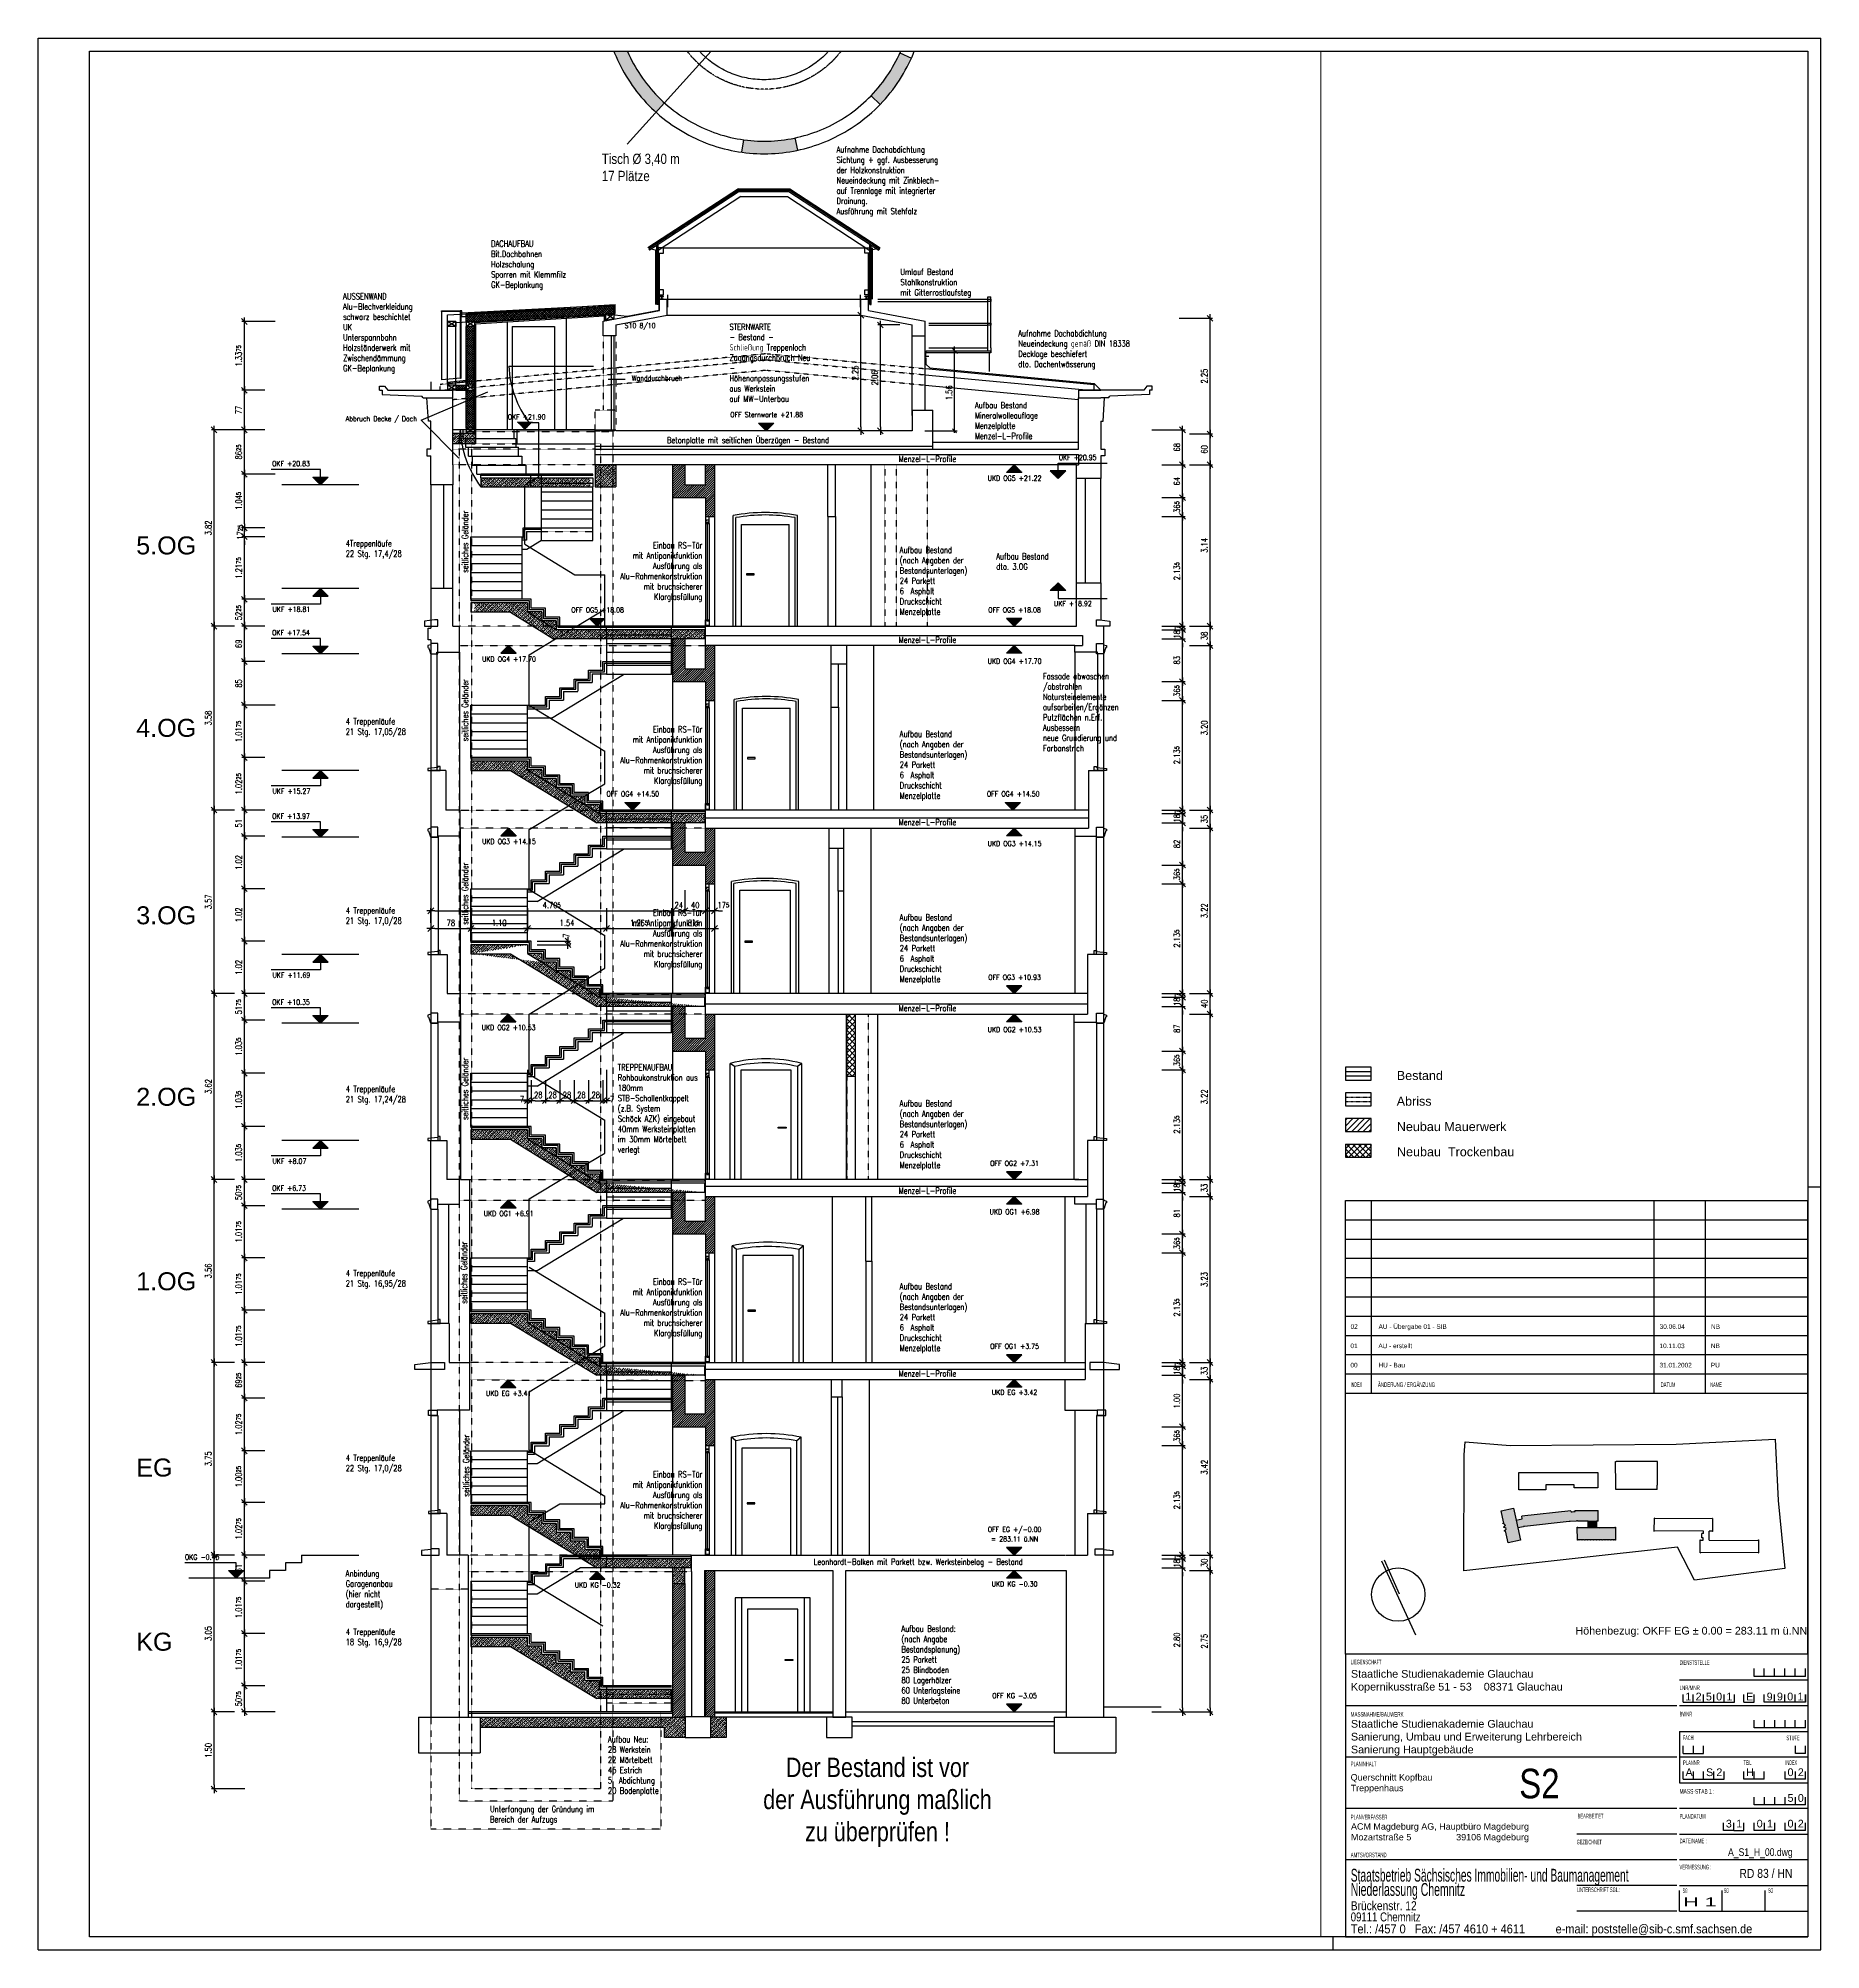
# Paper-space layout 'AFU-50' of a CAD drawing. Header units: metres. Extents: x -198 to 496, y 4 to 748.
# The model-space entities are those that its viewports show. They can reach past a viewport. Long polylines and large blocks are cut down to what shows.
import ezdxf
from ezdxf.enums import TextEntityAlignment as Align

# ---------------------------------------------------------------- set-up
doc = ezdxf.new("R2010")
doc.units = ezdxf.units.M
doc.header["$LTSCALE"] = 0.01
for name, pattern in [('AUSGEZOGEN', [0]), ('DASHED', [0]), ('GESTRICHELT2', [4.5, 3, -1.5]), ('STRICHLINIE', [0.75, 0.5, -0.25])]:
    doc.linetypes.add(name, pattern=pattern)
doc.layers.get('0').update_dxf_attribs({"linetype": 'CONTINUOUS'})
for name, color, linetype in [('1_Legende', 7, 'CONTINUOUS'), ('1_Plankopf', 7, 'CONTINUOUS'), ('1_Planrahman', 7, 'CONTINUOUS'), ('A_abriss', 44, 'STRICHLINIE'), ('A_ansicht', 9, 'CONTINUOUS'), ('A_bemaßung', 7, 'CONTINUOUS'), ('A_FUßBODEN', 2, 'CONTINUOUS'), ('A_poly', 255, 'CONTINUOUS'), ('A_schraffur', 10, 'CONTINUOUS'), ('A_STB', 4, 'CONTINUOUS'), ('A_text', 2, 'CONTINUOUS'), ('A_treppe', 3, 'CONTINUOUS'), ('A_treppe_V2', 3, 'CONTINUOUS'), ('A_TROCKENBAU', 2, 'CONTINUOUS'), ('A_türen', 9, 'CONTINUOUS'), ('A_verdeckt', 8, 'CONTINUOUS'), ('A_wände', 6, 'CONTINUOUS'), ('A_WÄNDE_NEU', 6, 'CONTINUOUS'), ('CKMA0002', 7, 'CONTINUOUS'), ('Konferenzraum', 7, 'CONTINUOUS')]:
    doc.layers.add(name, color=color, linetype=linetype)
doc.styles.add('ARIAL', font='ARIAL.TTF')
doc.styles.add('SIMPLEX', font='simplex.shx', dxfattribs={"width": 0.8, "height": 0.1})
doc.styles.add('SIMPLEXD', font='SIMPLEXD.shx', dxfattribs={"width": 0.8, "height": 0.12})
doc.styles.get("Standard").update_dxf_attribs({"font": 'txt.shx'})
doc.dimstyles.new('DIN', dxfattribs={"dimtxt": 0.03, "dimasz": 0.08, "dimexe": 0.05, "dimexo": 0.244839, "dimgap": 0.05, "dimtad": 1, "dimdec": 4, "dimrnd": 0.0025, "dimzin": 0, "dimdsep": 46, "dimtxsty": 'SIMPLEXD', "dimblk": 'DIMCROSS', "dimblk1": 'DIMCROSS', "dimblk2": 'DIMCROSS', "dimsah": 1, "dimcen": 2.5, "dimdle": 0.04, "dimclrd": 252, "dimclre": 252, "dimclrt": 252, "dimadec": 0, "dimazin": 0, "dimtfac": 1, "dimtdec": 4, "dimtix": 1, "dimtmove": 2, "dimatfit": 3, "dimldrblk": 'DIMCROSS', "dimfxl": 0, "dimtvp": 1, "dimtolj": 1, "dimtzin": 0, "dimarcsym": 0})

# ---------------------------------------------------------------- blocks, each defined once
blk = doc.blocks.new('A$C699961ED')
at = {"layer": '1_Plankopf', "linetype": 'Continuous', "insert": (1.65, 8.43), "char_height": 2.5, "width": 81.002, "attachment_point": 1}
blk.add_mtext('\\fArial|b0|i0|c0|p34;ACM Magdeburg AG, Hauptbüro Magdeburg\\PMozartstraße 5                  39106 Magdeburg', dxfattribs=at)
blk = doc.blocks.new('G2_1')
at = {"layer": 'A_bemaßung', "color": 7, "linetype": 'Continuous'}
for points in [[(0, 0), (-0.15, 0.15), (0.15, 0.15), (0, 0)], [(-0.14, 0.14), (-0.14, 0.15)], [(-0.13, 0.13), (-0.13, 0.15)], [(-0.12, 0.12), (-0.12, 0.15)], [(-0.11, 0.11), (-0.11, 0.15)], [(-0.1, 0.1), (-0.1, 0.15)], [(-0.09, 0.09), (-0.09, 0.15)], [(-0.08, 0.08), (-0.08, 0.15)], [(-0.07, 0.07), (-0.07, 0.15)], [(-0.06, 0.06), (-0.06, 0.15)], [(-0.05, 0.05), (-0.05, 0.15)], [(-0.04, 0.04), (-0.04, 0.15)], [(-0.03, 0.03), (-0.03, 0.15)], [(-0.02, 0.02), (-0.02, 0.15)], [(-0.01, 0.01), (-0.01, 0.15)], [(0, 0), (0, 0.15)], [(0.01, 0.01), (0.01, 0.15)], [(0.02, 0.02), (0.02, 0.15)], [(0.03, 0.03), (0.03, 0.15)], [(0.04, 0.04), (0.04, 0.15)], [(0.05, 0.05), (0.05, 0.15)], [(0.06, 0.06), (0.06, 0.15)], [(0.07, 0.07), (0.07, 0.15)], [(0.08, 0.08), (0.08, 0.15)], [(0.09, 0.09), (0.09, 0.15)], [(0.1, 0.1), (0.1, 0.15)], [(0.11, 0.11), (0.11, 0.15)], [(0.12, 0.12), (0.12, 0.15)], [(0.13, 0.13), (0.13, 0.15)], [(0.14, 0.14), (0.14, 0.15)]]:
    blk.add_lwpolyline(points, dxfattribs=at)
blk = doc.blocks.new('DIMCROSS')
at = {"color": 0, "linetype": 'ByBlock'}
blk.add_line((-1, 0), (1, 0), dxfattribs=at)
at = {"linetype": 'ByBlock'}
blk.add_line((-0.707107, -0.707107), (0.707107, 0.707107), dxfattribs=at)
blk = doc.blocks.new('*D17')
at = {"layer": 'CKMA0002', "color": 1, "lineweight": -2}
for p, q in [((-3516.007, 101.23), (-3516.457, 101.23)), ((-3516.407, 99.81), (-3516.407, 101.15)), ((-3515.807, 99.73), (-3516.457, 99.73))]:
    blk.add_line(p, q, dxfattribs=at)
at = {"layer": 'CKMA0002', "color": 1, "lineweight": -2, "xscale": 0.08, "yscale": 0.08, "zscale": 0.08}
for p, rotation in [((-3516.407, 101.23), 90), ((-3516.407, 99.73), 270)]:
    blk.add_blockref('DIMCROSS', p, dxfattribs=dict(at, rotation=rotation))
at = {"layer": 'CKMA0002', "color": 3, "insert": (-3516.517, 100.48), "char_height": 0.12, "attachment_point": 5, "rotation": 90, "style": 'SIMPLEXD'}
blk.add_mtext('\\A1;1.50{\\A1\\H0.7x\\S;}', dxfattribs=at)
blk = doc.blocks.new('*D18')
at = {"layer": 'CKMA0002', "color": 1, "lineweight": -2}
for p, q in [((-3516.007, 104.28), (-3516.457, 104.28)), ((-3516.407, 101.31), (-3516.407, 104.2))]:
    blk.add_line(p, q, dxfattribs=at)
at = {"layer": 'CKMA0002', "color": 1, "lineweight": -2, "xscale": 0.08, "yscale": 0.08, "zscale": 0.08}
for p, rotation in [((-3516.407, 104.28), 90), ((-3516.407, 101.23), 270)]:
    blk.add_blockref('DIMCROSS', p, dxfattribs=dict(at, rotation=rotation))
at = {"layer": 'CKMA0002', "color": 3, "insert": (-3516.517, 102.755), "char_height": 0.12, "attachment_point": 5, "rotation": 90, "style": 'SIMPLEXD'}
blk.add_mtext('\\A1;3.05{\\A1\\H0.7x\\S;}', dxfattribs=at)
blk = doc.blocks.new('*D19')
at = {"layer": 'CKMA0002', "color": 1, "lineweight": -2}
for p, q in [((-3516.007, 108.03), (-3516.457, 108.03)), ((-3516.407, 104.36), (-3516.407, 107.95))]:
    blk.add_line(p, q, dxfattribs=at)
at = {"layer": 'CKMA0002', "color": 1, "lineweight": -2, "xscale": 0.08, "yscale": 0.08, "zscale": 0.08}
for p, rotation in [((-3516.407, 108.03), 90), ((-3516.407, 104.28), 270)]:
    blk.add_blockref('DIMCROSS', p, dxfattribs=dict(at, rotation=rotation))
at = {"layer": 'CKMA0002', "color": 3, "insert": (-3516.517, 106.155), "char_height": 0.12, "attachment_point": 5, "rotation": 90, "style": 'SIMPLEXD'}
blk.add_mtext('\\A1;3.75{\\A1\\H0.7x\\S;}', dxfattribs=at)
blk = doc.blocks.new('*D20')
at = {"layer": 'CKMA0002', "color": 1, "lineweight": -2}
for p, q in [((-3516.007, 111.59), (-3516.457, 111.59)), ((-3516.407, 108.11), (-3516.407, 111.51))]:
    blk.add_line(p, q, dxfattribs=at)
at = {"layer": 'CKMA0002', "color": 1, "lineweight": -2, "xscale": 0.08, "yscale": 0.08, "zscale": 0.08}
for p, rotation in [((-3516.407, 111.59), 90), ((-3516.407, 108.03), 270)]:
    blk.add_blockref('DIMCROSS', p, dxfattribs=dict(at, rotation=rotation))
at = {"layer": 'CKMA0002', "color": 3, "insert": (-3516.517, 109.81), "char_height": 0.12, "attachment_point": 5, "rotation": 90, "style": 'SIMPLEXD'}
blk.add_mtext('\\A1;3.56{\\A1\\H0.7x\\S;}', dxfattribs=at)
blk = doc.blocks.new('*D21')
at = {"layer": 'CKMA0002', "color": 1, "lineweight": -2}
for p, q in [((-3516.007, 115.21), (-3516.457, 115.21)), ((-3516.407, 111.67), (-3516.407, 115.13))]:
    blk.add_line(p, q, dxfattribs=at)
at = {"layer": 'CKMA0002', "color": 1, "lineweight": -2, "xscale": 0.08, "yscale": 0.08, "zscale": 0.08}
for p, rotation in [((-3516.407, 115.21), 90), ((-3516.407, 111.59), 270)]:
    blk.add_blockref('DIMCROSS', p, dxfattribs=dict(at, rotation=rotation))
at = {"layer": 'CKMA0002', "color": 3, "insert": (-3516.517, 113.4), "char_height": 0.12, "attachment_point": 5, "rotation": 90, "style": 'SIMPLEXD'}
blk.add_mtext('\\A1;3.62{\\A1\\H0.7x\\S;}', dxfattribs=at)
blk = doc.blocks.new('*D22')
at = {"layer": 'CKMA0002', "color": 1, "lineweight": -2}
for p, q in [((-3516.007, 118.78), (-3516.457, 118.78)), ((-3516.407, 115.29), (-3516.407, 118.7))]:
    blk.add_line(p, q, dxfattribs=at)
at = {"layer": 'CKMA0002', "color": 1, "lineweight": -2, "xscale": 0.08, "yscale": 0.08, "zscale": 0.08}
for p, rotation in [((-3516.407, 118.78), 90), ((-3516.407, 115.21), 270)]:
    blk.add_blockref('DIMCROSS', p, dxfattribs=dict(at, rotation=rotation))
at = {"layer": 'CKMA0002', "color": 3, "insert": (-3516.517, 116.995), "char_height": 0.12, "attachment_point": 5, "rotation": 90, "style": 'SIMPLEXD'}
blk.add_mtext('\\A1;3.57{\\A1\\H0.7x\\S;}', dxfattribs=at)
blk = doc.blocks.new('*D23')
at = {"layer": 'CKMA0002', "color": 1, "lineweight": -2}
for p, q in [((-3516.007, 122.36), (-3516.457, 122.36)), ((-3516.407, 118.86), (-3516.407, 122.28))]:
    blk.add_line(p, q, dxfattribs=at)
at = {"layer": 'CKMA0002', "color": 1, "lineweight": -2, "xscale": 0.08, "yscale": 0.08, "zscale": 0.08}
for p, rotation in [((-3516.407, 122.36), 90), ((-3516.407, 118.78), 270)]:
    blk.add_blockref('DIMCROSS', p, dxfattribs=dict(at, rotation=rotation))
at = {"layer": 'CKMA0002', "color": 3, "insert": (-3516.517, 120.57), "char_height": 0.12, "attachment_point": 5, "rotation": 90, "style": 'SIMPLEXD'}
blk.add_mtext('\\A1;3.58{\\A1\\H0.7x\\S;}', dxfattribs=at)
blk = doc.blocks.new('*D24')
at = {"layer": 'CKMA0002', "color": 1, "lineweight": -2}
for p, q in [((-3515.807, 126.18), (-3516.457, 126.18)), ((-3516.407, 122.44), (-3516.407, 126.1))]:
    blk.add_line(p, q, dxfattribs=at)
at = {"layer": 'CKMA0002', "color": 1, "lineweight": -2, "xscale": 0.08, "yscale": 0.08, "zscale": 0.08}
for p, rotation in [((-3516.407, 126.18), 90), ((-3516.407, 122.36), 270)]:
    blk.add_blockref('DIMCROSS', p, dxfattribs=dict(at, rotation=rotation))
at = {"layer": 'CKMA0002', "color": 3, "insert": (-3516.517, 124.27), "char_height": 0.12, "attachment_point": 5, "rotation": 90, "style": 'SIMPLEXD'}
blk.add_mtext('\\A1;3.82{\\A1\\H0.7x\\S;}', dxfattribs=at)
blk = doc.blocks.new('*D28')
at = {"layer": 'CKMA0002', "color": 1, "lineweight": -2}
for p, q in [((-3515.417, 101.738), (-3515.867, 101.738)), ((-3515.817, 101.31), (-3515.817, 101.658)), ((-3515.217, 101.23), (-3515.867, 101.23))]:
    blk.add_line(p, q, dxfattribs=at)
at = {"layer": 'CKMA0002', "color": 1, "lineweight": -2, "xscale": 0.08, "yscale": 0.08, "zscale": 0.08}
for p, rotation in [((-3515.817, 101.738), 90), ((-3515.817, 101.23), 270)]:
    blk.add_blockref('DIMCROSS', p, dxfattribs=dict(at, rotation=rotation))
at = {"layer": 'CKMA0002', "color": 3, "insert": (-3515.927, 101.484), "char_height": 0.12, "attachment_point": 5, "rotation": 90, "style": 'SIMPLEXD'}
blk.add_mtext('\\A1;50{\\A1\\H0.7x\\S75;}', dxfattribs=at)
blk = doc.blocks.new('*D29')
at = {"layer": 'CKMA0002', "color": 1, "lineweight": -2}
for p, q in [((-3515.417, 102.755), (-3515.867, 102.755)), ((-3515.817, 101.818), (-3515.817, 102.675))]:
    blk.add_line(p, q, dxfattribs=at)
at = {"layer": 'CKMA0002', "color": 1, "lineweight": -2, "xscale": 0.08, "yscale": 0.08, "zscale": 0.08}
for p, rotation in [((-3515.817, 102.755), 90), ((-3515.817, 101.738), 270)]:
    blk.add_blockref('DIMCROSS', p, dxfattribs=dict(at, rotation=rotation))
at = {"layer": 'CKMA0002', "color": 3, "insert": (-3515.927, 102.246), "char_height": 0.12, "attachment_point": 5, "rotation": 90, "style": 'SIMPLEXD'}
blk.add_mtext('\\A1;1.01{\\A1\\H0.7x\\S75;}', dxfattribs=at)
blk = doc.blocks.new('*D30')
at = {"layer": 'CKMA0002', "color": 1, "lineweight": -2}
for p, q in [((-3515.417, 103.771), (-3515.867, 103.771)), ((-3515.817, 102.835), (-3515.817, 103.691))]:
    blk.add_line(p, q, dxfattribs=at)
at = {"layer": 'CKMA0002', "color": 1, "lineweight": -2, "xscale": 0.08, "yscale": 0.08, "zscale": 0.08}
for p, rotation in [((-3515.817, 103.771), 90), ((-3515.817, 102.755), 270)]:
    blk.add_blockref('DIMCROSS', p, dxfattribs=dict(at, rotation=rotation))
at = {"layer": 'CKMA0002', "color": 3, "insert": (-3515.927, 103.263), "char_height": 0.12, "attachment_point": 5, "rotation": 90, "style": 'SIMPLEXD'}
blk.add_mtext('\\A1;1.01{\\A1\\H0.7x\\S75;}', dxfattribs=at)
blk = doc.blocks.new('*D31')
at = {"layer": 'CKMA0002', "color": 1, "lineweight": -2}
for p, q in [((-3515.417, 104.28), (-3515.867, 104.28)), ((-3515.817, 103.851), (-3515.817, 104.2))]:
    blk.add_line(p, q, dxfattribs=at)
at = {"layer": 'CKMA0002', "color": 1, "lineweight": -2, "xscale": 0.08, "yscale": 0.08, "zscale": 0.08}
for p, rotation in [((-3515.817, 104.28), 90), ((-3515.817, 103.771), 270)]:
    blk.add_blockref('DIMCROSS', p, dxfattribs=dict(at, rotation=rotation))
at = {"layer": 'CKMA0002', "color": 3, "insert": (-3515.927, 104.026), "char_height": 0.12, "attachment_point": 5, "rotation": 90, "style": 'SIMPLEXD'}
blk.add_mtext('\\A1;51{\\A1\\H0.7x\\S;}', dxfattribs=at)
blk = doc.blocks.new('*D32')
at = {"layer": 'CKMA0002', "color": 1, "lineweight": -2}
for p, q in [((-3515.417, 105.307), (-3515.867, 105.307)), ((-3515.817, 104.36), (-3515.817, 105.227))]:
    blk.add_line(p, q, dxfattribs=at)
at = {"layer": 'CKMA0002', "color": 1, "lineweight": -2, "xscale": 0.08, "yscale": 0.08, "zscale": 0.08}
for p, rotation in [((-3515.817, 105.307), 90), ((-3515.817, 104.28), 270)]:
    blk.add_blockref('DIMCROSS', p, dxfattribs=dict(at, rotation=rotation))
at = {"layer": 'CKMA0002', "color": 3, "insert": (-3515.927, 104.794), "char_height": 0.12, "attachment_point": 5, "rotation": 90, "style": 'SIMPLEXD'}
blk.add_mtext('\\A1;1.02{\\A1\\H0.7x\\S75;}', dxfattribs=at)
blk = doc.blocks.new('*D33')
at = {"layer": 'CKMA0002', "color": 1, "lineweight": -2}
for p, q in [((-3515.417, 106.31), (-3515.867, 106.31)), ((-3515.817, 105.387), (-3515.817, 106.23))]:
    blk.add_line(p, q, dxfattribs=at)
at = {"layer": 'CKMA0002', "color": 1, "lineweight": -2, "xscale": 0.08, "yscale": 0.08, "zscale": 0.08}
for p, rotation in [((-3515.817, 106.31), 90), ((-3515.817, 105.307), 270)]:
    blk.add_blockref('DIMCROSS', p, dxfattribs=dict(at, rotation=rotation))
at = {"layer": 'CKMA0002', "color": 3, "insert": (-3515.927, 105.808), "char_height": 0.12, "attachment_point": 5, "rotation": 90, "style": 'SIMPLEXD'}
blk.add_mtext('\\A1;1.00{\\A1\\H0.7x\\S25;}', dxfattribs=at)
blk = doc.blocks.new('*D34')
at = {"layer": 'CKMA0002', "color": 1, "lineweight": -2}
for p, q in [((-3515.417, 107.337), (-3515.867, 107.337)), ((-3515.817, 106.39), (-3515.817, 107.257))]:
    blk.add_line(p, q, dxfattribs=at)
at = {"layer": 'CKMA0002', "color": 1, "lineweight": -2, "xscale": 0.08, "yscale": 0.08, "zscale": 0.08}
for p, rotation in [((-3515.817, 107.337), 90), ((-3515.817, 106.31), 270)]:
    blk.add_blockref('DIMCROSS', p, dxfattribs=dict(at, rotation=rotation))
at = {"layer": 'CKMA0002', "color": 3, "insert": (-3515.927, 106.823), "char_height": 0.12, "attachment_point": 5, "rotation": 90, "style": 'SIMPLEXD'}
blk.add_mtext('\\A1;1.02{\\A1\\H0.7x\\S75;}', dxfattribs=at)
blk = doc.blocks.new('*D35')
at = {"layer": 'CKMA0002', "color": 1, "lineweight": -2}
for p, q in [((-3515.417, 108.03), (-3515.867, 108.03)), ((-3515.817, 107.417), (-3515.817, 107.95))]:
    blk.add_line(p, q, dxfattribs=at)
at = {"layer": 'CKMA0002', "color": 1, "lineweight": -2, "xscale": 0.08, "yscale": 0.08, "zscale": 0.08}
for p, rotation in [((-3515.817, 108.03), 90), ((-3515.817, 107.337), 270)]:
    blk.add_blockref('DIMCROSS', p, dxfattribs=dict(at, rotation=rotation))
at = {"layer": 'CKMA0002', "color": 3, "insert": (-3515.927, 107.683), "char_height": 0.12, "attachment_point": 5, "rotation": 90, "style": 'SIMPLEXD'}
blk.add_mtext('\\A1;69{\\A1\\H0.7x\\S25;}', dxfattribs=at)
blk = doc.blocks.new('*D36')
at = {"layer": 'CKMA0002', "color": 1, "lineweight": -2}
for p, q in [((-3515.417, 109.047), (-3515.867, 109.047)), ((-3515.817, 108.11), (-3515.817, 108.967))]:
    blk.add_line(p, q, dxfattribs=at)
at = {"layer": 'CKMA0002', "color": 1, "lineweight": -2, "xscale": 0.08, "yscale": 0.08, "zscale": 0.08}
for p, rotation in [((-3515.817, 109.047), 90), ((-3515.817, 108.03), 270)]:
    blk.add_blockref('DIMCROSS', p, dxfattribs=dict(at, rotation=rotation))
at = {"layer": 'CKMA0002', "color": 3, "insert": (-3515.927, 108.539), "char_height": 0.12, "attachment_point": 5, "rotation": 90, "style": 'SIMPLEXD'}
blk.add_mtext('\\A1;1.01{\\A1\\H0.7x\\S75;}', dxfattribs=at)
blk = doc.blocks.new('*D37')
at = {"layer": 'CKMA0002', "color": 1, "lineweight": -2}
for p, q in [((-3515.417, 110.064), (-3515.867, 110.064)), ((-3515.817, 109.127), (-3515.817, 109.984))]:
    blk.add_line(p, q, dxfattribs=at)
at = {"layer": 'CKMA0002', "color": 1, "lineweight": -2, "xscale": 0.08, "yscale": 0.08, "zscale": 0.08}
for p, rotation in [((-3515.817, 110.064), 90), ((-3515.817, 109.047), 270)]:
    blk.add_blockref('DIMCROSS', p, dxfattribs=dict(at, rotation=rotation))
at = {"layer": 'CKMA0002', "color": 3, "insert": (-3515.927, 109.556), "char_height": 0.12, "attachment_point": 5, "rotation": 90, "style": 'SIMPLEXD'}
blk.add_mtext('\\A1;1.01{\\A1\\H0.7x\\S75;}', dxfattribs=at)
blk = doc.blocks.new('*D38')
at = {"layer": 'CKMA0002', "color": 1, "lineweight": -2}
for p, q in [((-3515.417, 111.081), (-3515.867, 111.081)), ((-3515.817, 110.144), (-3515.817, 111.001))]:
    blk.add_line(p, q, dxfattribs=at)
at = {"layer": 'CKMA0002', "color": 1, "lineweight": -2, "xscale": 0.08, "yscale": 0.08, "zscale": 0.08}
for p, rotation in [((-3515.817, 111.081), 90), ((-3515.817, 110.064), 270)]:
    blk.add_blockref('DIMCROSS', p, dxfattribs=dict(at, rotation=rotation))
at = {"layer": 'CKMA0002', "color": 3, "insert": (-3515.927, 110.573), "char_height": 0.12, "attachment_point": 5, "rotation": 90, "style": 'SIMPLEXD'}
blk.add_mtext('\\A1;1.01{\\A1\\H0.7x\\S75;}', dxfattribs=at)
blk = doc.blocks.new('*D39')
at = {"layer": 'CKMA0002', "color": 1, "lineweight": -2}
for p, q in [((-3515.417, 111.59), (-3515.867, 111.59)), ((-3515.817, 111.161), (-3515.817, 111.51))]:
    blk.add_line(p, q, dxfattribs=at)
at = {"layer": 'CKMA0002', "color": 1, "lineweight": -2, "xscale": 0.08, "yscale": 0.08, "zscale": 0.08}
for p, rotation in [((-3515.817, 111.59), 90), ((-3515.817, 111.081), 270)]:
    blk.add_blockref('DIMCROSS', p, dxfattribs=dict(at, rotation=rotation))
at = {"layer": 'CKMA0002', "color": 3, "insert": (-3515.927, 111.336), "char_height": 0.12, "attachment_point": 5, "rotation": 90, "style": 'SIMPLEXD'}
blk.add_mtext('\\A1;50{\\A1\\H0.7x\\S75;}', dxfattribs=at)
blk = doc.blocks.new('*D40')
at = {"layer": 'CKMA0002', "color": 1, "lineweight": -2}
for p, q in [((-3515.417, 112.624), (-3515.867, 112.624)), ((-3515.817, 111.67), (-3515.817, 112.544))]:
    blk.add_line(p, q, dxfattribs=at)
at = {"layer": 'CKMA0002', "color": 1, "lineweight": -2, "xscale": 0.08, "yscale": 0.08, "zscale": 0.08}
for p, rotation in [((-3515.817, 112.624), 90), ((-3515.817, 111.59), 270)]:
    blk.add_blockref('DIMCROSS', p, dxfattribs=dict(at, rotation=rotation))
at = {"layer": 'CKMA0002', "color": 3, "insert": (-3515.927, 112.107), "char_height": 0.12, "attachment_point": 5, "rotation": 90, "style": 'SIMPLEXD'}
blk.add_mtext('\\A1;1.03{\\A1\\H0.7x\\S5;}', dxfattribs=at)
blk = doc.blocks.new('*D41')
at = {"layer": 'CKMA0002', "color": 1, "lineweight": -2}
for p, q in [((-3515.417, 113.659), (-3515.867, 113.659)), ((-3515.817, 112.704), (-3515.817, 113.579))]:
    blk.add_line(p, q, dxfattribs=at)
at = {"layer": 'CKMA0002', "color": 1, "lineweight": -2, "xscale": 0.08, "yscale": 0.08, "zscale": 0.08}
for p, rotation in [((-3515.817, 113.659), 90), ((-3515.817, 112.624), 270)]:
    blk.add_blockref('DIMCROSS', p, dxfattribs=dict(at, rotation=rotation))
at = {"layer": 'CKMA0002', "color": 3, "insert": (-3515.927, 113.141), "char_height": 0.12, "attachment_point": 5, "rotation": 90, "style": 'SIMPLEXD'}
blk.add_mtext('\\A1;1.03{\\A1\\H0.7x\\S5;}', dxfattribs=at)
blk = doc.blocks.new('*D42')
at = {"layer": 'CKMA0002', "color": 1, "lineweight": -2}
for p, q in [((-3515.417, 114.693), (-3515.867, 114.693)), ((-3515.817, 113.739), (-3515.817, 114.613))]:
    blk.add_line(p, q, dxfattribs=at)
at = {"layer": 'CKMA0002', "color": 1, "lineweight": -2, "xscale": 0.08, "yscale": 0.08, "zscale": 0.08}
for p, rotation in [((-3515.817, 114.693), 90), ((-3515.817, 113.659), 270)]:
    blk.add_blockref('DIMCROSS', p, dxfattribs=dict(at, rotation=rotation))
at = {"layer": 'CKMA0002', "color": 3, "insert": (-3515.927, 114.176), "char_height": 0.12, "attachment_point": 5, "rotation": 90, "style": 'SIMPLEXD'}
blk.add_mtext('\\A1;1.03{\\A1\\H0.7x\\S5;}', dxfattribs=at)
blk = doc.blocks.new('*D43')
at = {"layer": 'CKMA0002', "color": 1, "lineweight": -2}
for p, q in [((-3515.417, 115.21), (-3515.867, 115.21)), ((-3515.817, 114.773), (-3515.817, 115.13))]:
    blk.add_line(p, q, dxfattribs=at)
at = {"layer": 'CKMA0002', "color": 1, "lineweight": -2, "xscale": 0.08, "yscale": 0.08, "zscale": 0.08}
for p, rotation in [((-3515.817, 115.21), 90), ((-3515.817, 114.693), 270)]:
    blk.add_blockref('DIMCROSS', p, dxfattribs=dict(at, rotation=rotation))
at = {"layer": 'CKMA0002', "color": 3, "insert": (-3515.927, 114.951), "char_height": 0.12, "attachment_point": 5, "rotation": 90, "style": 'SIMPLEXD'}
blk.add_mtext('\\A1;51{\\A1\\H0.7x\\S75;}', dxfattribs=at)
blk = doc.blocks.new('*D44')
at = {"layer": 'CKMA0002', "color": 1, "lineweight": -2}
for p, q in [((-3515.417, 116.23), (-3515.867, 116.23)), ((-3515.817, 115.29), (-3515.817, 116.15))]:
    blk.add_line(p, q, dxfattribs=at)
at = {"layer": 'CKMA0002', "color": 1, "lineweight": -2, "xscale": 0.08, "yscale": 0.08, "zscale": 0.08}
for p, rotation in [((-3515.817, 116.23), 90), ((-3515.817, 115.21), 270)]:
    blk.add_blockref('DIMCROSS', p, dxfattribs=dict(at, rotation=rotation))
at = {"layer": 'CKMA0002', "color": 3, "insert": (-3515.927, 115.72), "char_height": 0.12, "attachment_point": 5, "rotation": 90, "style": 'SIMPLEXD'}
blk.add_mtext('\\A1;1.02{\\A1\\H0.7x\\S;}', dxfattribs=at)
blk = doc.blocks.new('*D45')
at = {"layer": 'CKMA0002', "color": 1, "lineweight": -2}
for p, q in [((-3515.417, 117.25), (-3515.867, 117.25)), ((-3515.817, 116.31), (-3515.817, 117.17))]:
    blk.add_line(p, q, dxfattribs=at)
at = {"layer": 'CKMA0002', "color": 1, "lineweight": -2, "xscale": 0.08, "yscale": 0.08, "zscale": 0.08}
for p, rotation in [((-3515.817, 117.25), 90), ((-3515.817, 116.23), 270)]:
    blk.add_blockref('DIMCROSS', p, dxfattribs=dict(at, rotation=rotation))
at = {"layer": 'CKMA0002', "color": 3, "insert": (-3515.927, 116.74), "char_height": 0.12, "attachment_point": 5, "rotation": 90, "style": 'SIMPLEXD'}
blk.add_mtext('\\A1;1.02{\\A1\\H0.7x\\S;}', dxfattribs=at)
blk = doc.blocks.new('*D46')
at = {"layer": 'CKMA0002', "color": 1, "lineweight": -2}
for p, q in [((-3515.417, 118.27), (-3515.867, 118.27)), ((-3515.817, 117.33), (-3515.817, 118.19))]:
    blk.add_line(p, q, dxfattribs=at)
at = {"layer": 'CKMA0002', "color": 1, "lineweight": -2, "xscale": 0.08, "yscale": 0.08, "zscale": 0.08}
for p, rotation in [((-3515.817, 118.27), 90), ((-3515.817, 117.25), 270)]:
    blk.add_blockref('DIMCROSS', p, dxfattribs=dict(at, rotation=rotation))
at = {"layer": 'CKMA0002', "color": 3, "insert": (-3515.927, 117.76), "char_height": 0.12, "attachment_point": 5, "rotation": 90, "style": 'SIMPLEXD'}
blk.add_mtext('\\A1;1.02{\\A1\\H0.7x\\S;}', dxfattribs=at)
blk = doc.blocks.new('*D47')
at = {"layer": 'CKMA0002', "color": 1, "lineweight": -2}
for p, q in [((-3515.417, 118.78), (-3515.867, 118.78)), ((-3515.817, 118.35), (-3515.817, 118.7))]:
    blk.add_line(p, q, dxfattribs=at)
at = {"layer": 'CKMA0002', "color": 1, "lineweight": -2, "xscale": 0.08, "yscale": 0.08, "zscale": 0.08}
for p, rotation in [((-3515.817, 118.78), 90), ((-3515.817, 118.27), 270)]:
    blk.add_blockref('DIMCROSS', p, dxfattribs=dict(at, rotation=rotation))
at = {"layer": 'CKMA0002', "color": 3, "insert": (-3515.927, 118.525), "char_height": 0.12, "attachment_point": 5, "rotation": 90, "style": 'SIMPLEXD'}
blk.add_mtext('\\A1;51{\\A1\\H0.7x\\S;}', dxfattribs=at)
blk = doc.blocks.new('*D48')
at = {"layer": 'CKMA0002', "color": 1, "lineweight": -2}
for p, q in [((-3515.417, 119.803), (-3515.867, 119.803)), ((-3515.817, 118.86), (-3515.817, 119.723))]:
    blk.add_line(p, q, dxfattribs=at)
at = {"layer": 'CKMA0002', "color": 1, "lineweight": -2, "xscale": 0.08, "yscale": 0.08, "zscale": 0.08}
for p, rotation in [((-3515.817, 119.803), 90), ((-3515.817, 118.78), 270)]:
    blk.add_blockref('DIMCROSS', p, dxfattribs=dict(at, rotation=rotation))
at = {"layer": 'CKMA0002', "color": 3, "insert": (-3515.927, 119.291), "char_height": 0.12, "attachment_point": 5, "rotation": 90, "style": 'SIMPLEXD'}
blk.add_mtext('\\A1;1.02{\\A1\\H0.7x\\S25;}', dxfattribs=at)
blk = doc.blocks.new('*D49')
at = {"layer": 'CKMA0002', "color": 1, "lineweight": -2}
for p, q in [((-3515.417, 120.82), (-3515.867, 120.82)), ((-3515.817, 119.883), (-3515.817, 120.74))]:
    blk.add_line(p, q, dxfattribs=at)
at = {"layer": 'CKMA0002', "color": 1, "lineweight": -2, "xscale": 0.08, "yscale": 0.08, "zscale": 0.08}
for p, rotation in [((-3515.817, 120.82), 90), ((-3515.817, 119.803), 270)]:
    blk.add_blockref('DIMCROSS', p, dxfattribs=dict(at, rotation=rotation))
at = {"layer": 'CKMA0002', "color": 3, "insert": (-3515.927, 120.311), "char_height": 0.12, "attachment_point": 5, "rotation": 90, "style": 'SIMPLEXD'}
blk.add_mtext('\\A1;1.01{\\A1\\H0.7x\\S75;}', dxfattribs=at)
blk = doc.blocks.new('*D50')
at = {"layer": 'CKMA0002', "color": 1, "lineweight": -2}
for p, q in [((-3515.417, 126.18), (-3515.867, 126.18)), ((-3515.817, 125.398), (-3515.817, 126.1))]:
    blk.add_line(p, q, dxfattribs=at)
at = {"layer": 'CKMA0002', "color": 1, "lineweight": -2, "xscale": 0.08, "yscale": 0.08, "zscale": 0.08}
for p, rotation in [((-3515.817, 126.18), 90), ((-3515.817, 125.318), 270)]:
    blk.add_blockref('DIMCROSS', p, dxfattribs=dict(at, rotation=rotation))
at = {"layer": 'CKMA0002', "color": 3, "insert": (-3515.927, 125.749), "char_height": 0.12, "attachment_point": 5, "rotation": 90, "style": 'SIMPLEXD'}
blk.add_mtext('\\A1;86{\\A1\\H0.7x\\S25;}', dxfattribs=at)
blk = doc.blocks.new('*D51')
at = {"layer": 'CKMA0002', "color": 1, "lineweight": -2}
for p, q in [((-3515.417, 126.95), (-3515.867, 126.95)), ((-3515.817, 126.26), (-3515.817, 126.87))]:
    blk.add_line(p, q, dxfattribs=at)
at = {"layer": 'CKMA0002', "color": 1, "lineweight": -2, "xscale": 0.08, "yscale": 0.08, "zscale": 0.08}
for p, rotation in [((-3515.817, 126.95), 90), ((-3515.817, 126.18), 270)]:
    blk.add_blockref('DIMCROSS', p, dxfattribs=dict(at, rotation=rotation))
at = {"layer": 'CKMA0002', "color": 3, "insert": (-3515.927, 126.565), "char_height": 0.12, "attachment_point": 5, "rotation": 90, "style": 'SIMPLEXD'}
blk.add_mtext('\\A1;77{\\A1\\H0.7x\\S;}', dxfattribs=at)
blk = doc.blocks.new('*D52')
at = {"layer": 'CKMA0002', "color": 1, "lineweight": -2}
for p, q in [((-3515.217, 128.288), (-3515.867, 128.288)), ((-3515.817, 127.03), (-3515.817, 128.208))]:
    blk.add_line(p, q, dxfattribs=at)
at = {"layer": 'CKMA0002', "color": 1, "lineweight": -2, "xscale": 0.08, "yscale": 0.08, "zscale": 0.08}
for p, rotation in [((-3515.817, 128.288), 90), ((-3515.817, 126.95), 270)]:
    blk.add_blockref('DIMCROSS', p, dxfattribs=dict(at, rotation=rotation))
at = {"layer": 'CKMA0002', "color": 3, "insert": (-3515.927, 127.619), "char_height": 0.12, "attachment_point": 5, "rotation": 90, "style": 'SIMPLEXD'}
blk.add_mtext('\\A1;1.33{\\A1\\H0.7x\\S75;}', dxfattribs=at)
blk = doc.blocks.new('*D61')
at = {"layer": 'CKMA0002', "color": 1, "lineweight": -2}
for p, q in [((-3512.187, 116.587), (-3512.187, 116.87)), ((-3512.107, 116.82), (-3507.561, 116.82)), ((-3507.481, 116.42), (-3507.481, 116.87))]:
    blk.add_line(p, q, dxfattribs=at)
at = {"layer": 'CKMA0002', "color": 1, "lineweight": -2, "xscale": 0.08, "yscale": 0.08, "zscale": 0.08, "rotation": 180}
blk.add_blockref('DIMCROSS', (-3512.187, 116.82), dxfattribs=at)
at = {"layer": 'CKMA0002', "color": 1, "lineweight": -2, "xscale": 0.08, "yscale": 0.08, "zscale": 0.08}
blk.add_blockref('DIMCROSS', (-3507.481, 116.82), dxfattribs=at)
at = {"layer": 'CKMA0002', "color": 3, "insert": (-3509.834, 116.93), "char_height": 0.12, "attachment_point": 5, "style": 'SIMPLEXD'}
blk.add_mtext('\\A1;4.70{\\A1\\H0.7x\\S5;}', dxfattribs=at)
blk = doc.blocks.new('*D62')
at = {"layer": 'CKMA0002', "color": 1, "lineweight": -2}
for p, q in [((-3507.241, 117.22), (-3507.241, 116.77)), ((-3507.561, 116.82), (-3507.641, 116.82)), ((-3507.481, 116.82), (-3507.241, 116.82)), ((-3507.161, 116.82), (-3507.081, 116.82))]:
    blk.add_line(p, q, dxfattribs=at)
at = {"layer": 'CKMA0002', "color": 1, "lineweight": -2, "xscale": 0.08, "yscale": 0.08, "zscale": 0.08}
blk.add_blockref('DIMCROSS', (-3507.481, 116.82), dxfattribs=at)
at = {"layer": 'CKMA0002', "color": 1, "lineweight": -2, "xscale": 0.08, "yscale": 0.08, "zscale": 0.08, "rotation": 180}
blk.add_blockref('DIMCROSS', (-3507.241, 116.82), dxfattribs=at)
at = {"layer": 'CKMA0002', "color": 3, "insert": (-3507.361, 116.93), "char_height": 0.12, "attachment_point": 5, "style": 'SIMPLEXD'}
blk.add_mtext('\\A1;24{\\A1\\H0.7x\\S;}', dxfattribs=at)
blk = doc.blocks.new('*D63')
at = {"layer": 'CKMA0002', "color": 1, "lineweight": -2}
for p, q in [((-3506.841, 117.22), (-3506.841, 116.77)), ((-3507.161, 116.82), (-3506.921, 116.82))]:
    blk.add_line(p, q, dxfattribs=at)
at = {"layer": 'CKMA0002', "color": 1, "lineweight": -2, "xscale": 0.08, "yscale": 0.08, "zscale": 0.08, "rotation": 180}
blk.add_blockref('DIMCROSS', (-3507.241, 116.82), dxfattribs=at)
at = {"layer": 'CKMA0002', "color": 1, "lineweight": -2, "xscale": 0.08, "yscale": 0.08, "zscale": 0.08}
blk.add_blockref('DIMCROSS', (-3506.841, 116.82), dxfattribs=at)
at = {"layer": 'CKMA0002', "color": 3, "insert": (-3507.041, 116.93), "char_height": 0.12, "attachment_point": 5, "style": 'SIMPLEXD'}
blk.add_mtext('\\A1;40{\\A1\\H0.7x\\S;}', dxfattribs=at)
blk = doc.blocks.new('*D64')
at = {"layer": 'CKMA0002', "color": 1, "lineweight": -2}
for p, q in [((-3506.666, 117.42), (-3506.666, 116.77)), ((-3506.921, 116.82), (-3507.001, 116.82)), ((-3506.841, 116.82), (-3506.666, 116.82)), ((-3506.586, 116.82), (-3506.506, 116.82))]:
    blk.add_line(p, q, dxfattribs=at)
at = {"layer": 'CKMA0002', "color": 1, "lineweight": -2, "xscale": 0.08, "yscale": 0.08, "zscale": 0.08}
blk.add_blockref('DIMCROSS', (-3506.841, 116.82), dxfattribs=at)
at = {"layer": 'CKMA0002', "color": 1, "lineweight": -2, "xscale": 0.08, "yscale": 0.08, "zscale": 0.08, "rotation": 180}
blk.add_blockref('DIMCROSS', (-3506.666, 116.82), dxfattribs=at)
at = {"layer": 'CKMA0002', "color": 3, "insert": (-3506.492, 116.93), "char_height": 0.12, "attachment_point": 5, "style": 'SIMPLEXD'}
blk.add_mtext('\\A1;17{\\A1\\H0.7x\\S5;}', dxfattribs=at)
blk = doc.blocks.new('*D65')
at = {"layer": 'CKMA0002', "color": 1, "lineweight": -2}
for p, q in [((-3511.406, 116.874), (-3511.406, 116.424)), ((-3512.187, 116.77), (-3512.187, 116.424)), ((-3512.107, 116.474), (-3511.486, 116.474))]:
    blk.add_line(p, q, dxfattribs=at)
at = {"layer": 'CKMA0002', "color": 1, "lineweight": -2, "xscale": 0.08, "yscale": 0.08, "zscale": 0.08, "rotation": 180}
blk.add_blockref('DIMCROSS', (-3512.187, 116.474), dxfattribs=at)
at = {"layer": 'CKMA0002', "color": 1, "lineweight": -2, "xscale": 0.08, "yscale": 0.08, "zscale": 0.08}
blk.add_blockref('DIMCROSS', (-3511.406, 116.474), dxfattribs=at)
at = {"layer": 'CKMA0002', "color": 3, "insert": (-3511.796, 116.584), "char_height": 0.12, "attachment_point": 5, "style": 'SIMPLEXD'}
blk.add_mtext('\\A1;78{\\A1\\H0.7x\\S;}', dxfattribs=at)
blk = doc.blocks.new('*D66')
at = {"layer": 'CKMA0002', "color": 1, "lineweight": -2}
for p, q in [((-3510.306, 116.874), (-3510.306, 116.424)), ((-3511.326, 116.474), (-3510.386, 116.474))]:
    blk.add_line(p, q, dxfattribs=at)
at = {"layer": 'CKMA0002', "color": 1, "lineweight": -2, "xscale": 0.08, "yscale": 0.08, "zscale": 0.08, "rotation": 180}
blk.add_blockref('DIMCROSS', (-3511.406, 116.474), dxfattribs=at)
at = {"layer": 'CKMA0002', "color": 1, "lineweight": -2, "xscale": 0.08, "yscale": 0.08, "zscale": 0.08}
blk.add_blockref('DIMCROSS', (-3510.306, 116.474), dxfattribs=at)
at = {"layer": 'CKMA0002', "color": 3, "insert": (-3510.856, 116.584), "char_height": 0.12, "attachment_point": 5, "style": 'SIMPLEXD'}
blk.add_mtext('\\A1;1.10{\\A1\\H0.7x\\S;}', dxfattribs=at)
blk = doc.blocks.new('*D67')
at = {"layer": 'CKMA0002', "color": 1, "lineweight": -2}
for p, q in [((-3508.766, 116.874), (-3508.766, 116.424)), ((-3510.226, 116.474), (-3508.846, 116.474))]:
    blk.add_line(p, q, dxfattribs=at)
at = {"layer": 'CKMA0002', "color": 1, "lineweight": -2, "xscale": 0.08, "yscale": 0.08, "zscale": 0.08, "rotation": 180}
blk.add_blockref('DIMCROSS', (-3510.306, 116.474), dxfattribs=at)
at = {"layer": 'CKMA0002', "color": 1, "lineweight": -2, "xscale": 0.08, "yscale": 0.08, "zscale": 0.08}
blk.add_blockref('DIMCROSS', (-3508.766, 116.474), dxfattribs=at)
at = {"layer": 'CKMA0002', "color": 3, "insert": (-3509.536, 116.584), "char_height": 0.12, "attachment_point": 5, "style": 'SIMPLEXD'}
blk.add_mtext('\\A1;1.54{\\A1\\H0.7x\\S;}', dxfattribs=at)
blk = doc.blocks.new('*D68')
at = {"layer": 'CKMA0002', "color": 1, "lineweight": -2}
for p, q in [((-3507.501, 116.874), (-3507.501, 116.424)), ((-3508.686, 116.474), (-3507.581, 116.474))]:
    blk.add_line(p, q, dxfattribs=at)
at = {"layer": 'CKMA0002', "color": 1, "lineweight": -2, "xscale": 0.08, "yscale": 0.08, "zscale": 0.08, "rotation": 180}
blk.add_blockref('DIMCROSS', (-3508.766, 116.474), dxfattribs=at)
at = {"layer": 'CKMA0002', "color": 1, "lineweight": -2, "xscale": 0.08, "yscale": 0.08, "zscale": 0.08}
blk.add_blockref('DIMCROSS', (-3507.501, 116.474), dxfattribs=at)
at = {"layer": 'CKMA0002', "color": 3, "insert": (-3508.133, 116.584), "char_height": 0.12, "attachment_point": 5, "style": 'SIMPLEXD'}
blk.add_mtext('\\A1;1.26{\\A1\\H0.7x\\S5;}', dxfattribs=at)
blk = doc.blocks.new('*D69')
at = {"layer": 'CKMA0002', "color": 1, "lineweight": -2}
for p, q in [((-3507.481, 116.874), (-3507.481, 116.424)), ((-3507.581, 116.474), (-3507.661, 116.474)), ((-3507.501, 116.474), (-3507.481, 116.474)), ((-3507.401, 116.474), (-3507.321, 116.474))]:
    blk.add_line(p, q, dxfattribs=at)
at = {"layer": 'CKMA0002', "color": 1, "lineweight": -2, "xscale": 0.08, "yscale": 0.08, "zscale": 0.08}
blk.add_blockref('DIMCROSS', (-3507.501, 116.474), dxfattribs=at)
at = {"layer": 'CKMA0002', "color": 1, "lineweight": -2, "xscale": 0.08, "yscale": 0.08, "zscale": 0.08, "rotation": 180}
blk.add_blockref('DIMCROSS', (-3507.481, 116.474), dxfattribs=at)
at = {"layer": 'CKMA0002', "color": 3, "insert": (-3507.491, 116.554), "char_height": 0.12, "attachment_point": 5, "style": 'SIMPLEXD'}
blk.add_mtext('\\A1;2{\\A1\\H0.7x\\S;}', dxfattribs=at)
blk = doc.blocks.new('*D70')
at = {"layer": 'CKMA0002', "color": 1, "lineweight": -2}
for p, q in [((-3506.666, 117.074), (-3506.666, 116.424)), ((-3507.401, 116.474), (-3506.746, 116.474))]:
    blk.add_line(p, q, dxfattribs=at)
at = {"layer": 'CKMA0002', "color": 1, "lineweight": -2, "xscale": 0.08, "yscale": 0.08, "zscale": 0.08, "rotation": 180}
blk.add_blockref('DIMCROSS', (-3507.481, 116.474), dxfattribs=at)
at = {"layer": 'CKMA0002', "color": 1, "lineweight": -2, "xscale": 0.08, "yscale": 0.08, "zscale": 0.08}
blk.add_blockref('DIMCROSS', (-3506.666, 116.474), dxfattribs=at)
at = {"layer": 'CKMA0002', "color": 3, "insert": (-3507.073, 116.584), "char_height": 0.12, "attachment_point": 5, "style": 'SIMPLEXD'}
blk.add_mtext('\\A1;81{\\A1\\H0.7x\\S5;}', dxfattribs=at)
blk = doc.blocks.new('*D71')
at = {"layer": 'CKMA0002', "color": 1, "lineweight": -2}
for p, q in [((-3510.306, 113.724), (-3510.306, 113.074)), ((-3510.236, 113.524), (-3510.236, 113.074)), ((-3510.306, 113.124), (-3510.306, 113.124)), ((-3510.306, 113.124), (-3510.306, 113.124)), ((-3510.306, 113.124), (-3510.236, 113.124))]:
    blk.add_line(p, q, dxfattribs=at)
at = {"layer": 'CKMA0002', "color": 1, "lineweight": -2, "xscale": 0.08, "yscale": 0.08, "zscale": 0.08}
blk.add_blockref('DIMCROSS', (-3510.306, 113.124), dxfattribs=at)
at = {"layer": 'CKMA0002', "color": 1, "lineweight": -2, "xscale": 0.08, "yscale": 0.08, "zscale": 0.08, "rotation": 180}
blk.add_blockref('DIMCROSS', (-3510.236, 113.124), dxfattribs=at)
at = {"layer": 'CKMA0002', "color": 3, "insert": (-3510.412, 113.154), "char_height": 0.12, "attachment_point": 5, "style": 'SIMPLEXD'}
blk.add_mtext('\\A1;7{\\A1\\H0.7x\\S;}', dxfattribs=at)
blk = doc.blocks.new('*D72')
at = {"layer": 'CKMA0002', "color": 1, "lineweight": -2}
for p, q in [((-3509.956, 113.524), (-3509.956, 113.074)), ((-3510.156, 113.124), (-3510.036, 113.124))]:
    blk.add_line(p, q, dxfattribs=at)
at = {"layer": 'CKMA0002', "color": 1, "lineweight": -2, "xscale": 0.08, "yscale": 0.08, "zscale": 0.08, "rotation": 180}
blk.add_blockref('DIMCROSS', (-3510.236, 113.124), dxfattribs=at)
at = {"layer": 'CKMA0002', "color": 1, "lineweight": -2, "xscale": 0.08, "yscale": 0.08, "zscale": 0.08}
blk.add_blockref('DIMCROSS', (-3509.956, 113.124), dxfattribs=at)
at = {"layer": 'CKMA0002', "color": 3, "insert": (-3510.096, 113.234), "char_height": 0.12, "attachment_point": 5, "style": 'SIMPLEXD'}
blk.add_mtext('\\A1;28{\\A1\\H0.7x\\S;}', dxfattribs=at)
blk = doc.blocks.new('*D73')
at = {"layer": 'CKMA0002', "color": 1, "lineweight": -2}
for p, q in [((-3509.676, 113.524), (-3509.676, 113.074)), ((-3509.876, 113.124), (-3509.756, 113.124))]:
    blk.add_line(p, q, dxfattribs=at)
at = {"layer": 'CKMA0002', "color": 1, "lineweight": -2, "xscale": 0.08, "yscale": 0.08, "zscale": 0.08, "rotation": 180}
blk.add_blockref('DIMCROSS', (-3509.956, 113.124), dxfattribs=at)
at = {"layer": 'CKMA0002', "color": 1, "lineweight": -2, "xscale": 0.08, "yscale": 0.08, "zscale": 0.08}
blk.add_blockref('DIMCROSS', (-3509.676, 113.124), dxfattribs=at)
at = {"layer": 'CKMA0002', "color": 3, "insert": (-3509.816, 113.234), "char_height": 0.12, "attachment_point": 5, "style": 'SIMPLEXD'}
blk.add_mtext('\\A1;28{\\A1\\H0.7x\\S;}', dxfattribs=at)
blk = doc.blocks.new('*D74')
at = {"layer": 'CKMA0002', "color": 1, "lineweight": -2}
for p, q in [((-3509.396, 113.524), (-3509.396, 113.074)), ((-3509.596, 113.124), (-3509.476, 113.124))]:
    blk.add_line(p, q, dxfattribs=at)
at = {"layer": 'CKMA0002', "color": 1, "lineweight": -2, "xscale": 0.08, "yscale": 0.08, "zscale": 0.08, "rotation": 180}
blk.add_blockref('DIMCROSS', (-3509.676, 113.124), dxfattribs=at)
at = {"layer": 'CKMA0002', "color": 1, "lineweight": -2, "xscale": 0.08, "yscale": 0.08, "zscale": 0.08}
blk.add_blockref('DIMCROSS', (-3509.396, 113.124), dxfattribs=at)
at = {"layer": 'CKMA0002', "color": 3, "insert": (-3509.536, 113.234), "char_height": 0.12, "attachment_point": 5, "style": 'SIMPLEXD'}
blk.add_mtext('\\A1;28{\\A1\\H0.7x\\S;}', dxfattribs=at)
blk = doc.blocks.new('*D75')
at = {"layer": 'CKMA0002', "color": 1, "lineweight": -2}
for p, q in [((-3509.116, 113.524), (-3509.116, 113.074)), ((-3509.316, 113.124), (-3509.196, 113.124))]:
    blk.add_line(p, q, dxfattribs=at)
at = {"layer": 'CKMA0002', "color": 1, "lineweight": -2, "xscale": 0.08, "yscale": 0.08, "zscale": 0.08, "rotation": 180}
blk.add_blockref('DIMCROSS', (-3509.396, 113.124), dxfattribs=at)
at = {"layer": 'CKMA0002', "color": 1, "lineweight": -2, "xscale": 0.08, "yscale": 0.08, "zscale": 0.08}
blk.add_blockref('DIMCROSS', (-3509.116, 113.124), dxfattribs=at)
at = {"layer": 'CKMA0002', "color": 3, "insert": (-3509.256, 113.234), "char_height": 0.12, "attachment_point": 5, "style": 'SIMPLEXD'}
blk.add_mtext('\\A1;28{\\A1\\H0.7x\\S;}', dxfattribs=at)
blk = doc.blocks.new('*D76')
at = {"layer": 'CKMA0002', "color": 1, "lineweight": -2}
for p, q in [((-3508.836, 113.524), (-3508.836, 113.074)), ((-3509.036, 113.124), (-3508.916, 113.124))]:
    blk.add_line(p, q, dxfattribs=at)
at = {"layer": 'CKMA0002', "color": 1, "lineweight": -2, "xscale": 0.08, "yscale": 0.08, "zscale": 0.08, "rotation": 180}
blk.add_blockref('DIMCROSS', (-3509.116, 113.124), dxfattribs=at)
at = {"layer": 'CKMA0002', "color": 1, "lineweight": -2, "xscale": 0.08, "yscale": 0.08, "zscale": 0.08}
blk.add_blockref('DIMCROSS', (-3508.836, 113.124), dxfattribs=at)
at = {"layer": 'CKMA0002', "color": 3, "insert": (-3508.976, 113.234), "char_height": 0.12, "attachment_point": 5, "style": 'SIMPLEXD'}
blk.add_mtext('\\A1;28{\\A1\\H0.7x\\S;}', dxfattribs=at)
blk = doc.blocks.new('*D77')
at = {"layer": 'CKMA0002', "color": 1, "lineweight": -2}
for p, q in [((-3508.766, 113.724), (-3508.766, 113.074)), ((-3508.836, 113.124), (-3508.836, 113.124)), ((-3508.836, 113.124), (-3508.836, 113.124)), ((-3508.836, 113.124), (-3508.766, 113.124))]:
    blk.add_line(p, q, dxfattribs=at)
at = {"layer": 'CKMA0002', "color": 1, "lineweight": -2, "xscale": 0.08, "yscale": 0.08, "zscale": 0.08}
blk.add_blockref('DIMCROSS', (-3508.836, 113.124), dxfattribs=at)
at = {"layer": 'CKMA0002', "color": 1, "lineweight": -2, "xscale": 0.08, "yscale": 0.08, "zscale": 0.08, "rotation": 180}
blk.add_blockref('DIMCROSS', (-3508.766, 113.124), dxfattribs=at)
at = {"layer": 'CKMA0002', "color": 3, "insert": (-3508.66, 113.154), "char_height": 0.12, "attachment_point": 5, "style": 'SIMPLEXD'}
blk.add_mtext('\\A1;7{\\A1\\H0.7x\\S;}', dxfattribs=at)
blk = doc.blocks.new('*D78')
at = {"layer": 'CKMA0002', "color": 1, "lineweight": -2}
for p, q in [((-3510.118, 116.23), (-3509.468, 116.23)), ((-3510.118, 116.16), (-3509.468, 116.16)), ((-3509.518, 116.16), (-3509.518, 116.23)), ((-3509.518, 116.16), (-3509.518, 116.16)), ((-3509.518, 116.16), (-3509.518, 116.16))]:
    blk.add_line(p, q, dxfattribs=at)
at = {"layer": 'CKMA0002', "color": 1, "lineweight": -2, "xscale": 0.08, "yscale": 0.08, "zscale": 0.08}
for p, rotation in [((-3509.518, 116.23), 270), ((-3509.518, 116.16), 90)]:
    blk.add_blockref('DIMCROSS', p, dxfattribs=dict(at, rotation=rotation))
at = {"layer": 'CKMA0002', "color": 3, "insert": (-3509.548, 116.336), "char_height": 0.12, "attachment_point": 5, "rotation": 90, "style": 'SIMPLEXD'}
blk.add_mtext('\\A1;7{\\A1\\H0.7x\\S;}', dxfattribs=at)
blk = doc.blocks.new('*D79')
at = {"layer": 'CKMA0002', "color": 1, "lineweight": -2}
for p, q in [((-3497.418, 103.98), (-3496.968, 103.98)), ((-3497.018, 101.31), (-3497.018, 103.9)), ((-3497.618, 101.23), (-3496.968, 101.23))]:
    blk.add_line(p, q, dxfattribs=at)
at = {"layer": 'CKMA0002', "color": 1, "lineweight": -2, "xscale": 0.08, "yscale": 0.08, "zscale": 0.08}
for p, rotation in [((-3497.018, 103.98), 90), ((-3497.018, 101.23), 270)]:
    blk.add_blockref('DIMCROSS', p, dxfattribs=dict(at, rotation=rotation))
at = {"layer": 'CKMA0002', "color": 3, "insert": (-3497.128, 102.605), "char_height": 0.12, "attachment_point": 5, "rotation": 90, "style": 'SIMPLEXD'}
blk.add_mtext('\\A1;2.75{\\A1\\H0.7x\\S;}', dxfattribs=at)
blk = doc.blocks.new('*D80')
at = {"layer": 'CKMA0002', "color": 1, "lineweight": -2}
for p, q in [((-3497.418, 104.28), (-3496.968, 104.28)), ((-3497.018, 104.06), (-3497.018, 104.2))]:
    blk.add_line(p, q, dxfattribs=at)
at = {"layer": 'CKMA0002', "color": 1, "lineweight": -2, "xscale": 0.08, "yscale": 0.08, "zscale": 0.08}
for p, rotation in [((-3497.018, 104.28), 90), ((-3497.018, 103.98), 270)]:
    blk.add_blockref('DIMCROSS', p, dxfattribs=dict(at, rotation=rotation))
at = {"layer": 'CKMA0002', "color": 3, "insert": (-3497.128, 104.13), "char_height": 0.12, "attachment_point": 5, "rotation": 90, "style": 'SIMPLEXD'}
blk.add_mtext('\\A1;30{\\A1\\H0.7x\\S;}', dxfattribs=at)
blk = doc.blocks.new('*D81')
at = {"layer": 'CKMA0002', "color": 1, "lineweight": -2}
for p, q in [((-3497.418, 107.7), (-3496.968, 107.7)), ((-3497.018, 104.36), (-3497.018, 107.62))]:
    blk.add_line(p, q, dxfattribs=at)
at = {"layer": 'CKMA0002', "color": 1, "lineweight": -2, "xscale": 0.08, "yscale": 0.08, "zscale": 0.08}
for p, rotation in [((-3497.018, 107.7), 90), ((-3497.018, 104.28), 270)]:
    blk.add_blockref('DIMCROSS', p, dxfattribs=dict(at, rotation=rotation))
at = {"layer": 'CKMA0002', "color": 3, "insert": (-3497.128, 105.99), "char_height": 0.12, "attachment_point": 5, "rotation": 90, "style": 'SIMPLEXD'}
blk.add_mtext('\\A1;3.42{\\A1\\H0.7x\\S;}', dxfattribs=at)
blk = doc.blocks.new('*D82')
at = {"layer": 'CKMA0002', "color": 1, "lineweight": -2}
for p, q in [((-3497.418, 108.03), (-3496.968, 108.03)), ((-3497.018, 107.78), (-3497.018, 107.95))]:
    blk.add_line(p, q, dxfattribs=at)
at = {"layer": 'CKMA0002', "color": 1, "lineweight": -2, "xscale": 0.08, "yscale": 0.08, "zscale": 0.08}
for p, rotation in [((-3497.018, 108.03), 90), ((-3497.018, 107.7), 270)]:
    blk.add_blockref('DIMCROSS', p, dxfattribs=dict(at, rotation=rotation))
at = {"layer": 'CKMA0002', "color": 3, "insert": (-3497.128, 107.865), "char_height": 0.12, "attachment_point": 5, "rotation": 90, "style": 'SIMPLEXD'}
blk.add_mtext('\\A1;33{\\A1\\H0.7x\\S;}', dxfattribs=at)
blk = doc.blocks.new('*D83')
at = {"layer": 'CKMA0002', "color": 1, "lineweight": -2}
for p, q in [((-3497.418, 111.26), (-3496.968, 111.26)), ((-3497.018, 108.11), (-3497.018, 111.18))]:
    blk.add_line(p, q, dxfattribs=at)
at = {"layer": 'CKMA0002', "color": 1, "lineweight": -2, "xscale": 0.08, "yscale": 0.08, "zscale": 0.08}
for p, rotation in [((-3497.018, 111.26), 90), ((-3497.018, 108.03), 270)]:
    blk.add_blockref('DIMCROSS', p, dxfattribs=dict(at, rotation=rotation))
at = {"layer": 'CKMA0002', "color": 3, "insert": (-3497.128, 109.645), "char_height": 0.12, "attachment_point": 5, "rotation": 90, "style": 'SIMPLEXD'}
blk.add_mtext('\\A1;3.23{\\A1\\H0.7x\\S;}', dxfattribs=at)
blk = doc.blocks.new('*D84')
at = {"layer": 'CKMA0002', "color": 1, "lineweight": -2}
for p, q in [((-3497.418, 111.59), (-3496.968, 111.59)), ((-3497.018, 111.34), (-3497.018, 111.51))]:
    blk.add_line(p, q, dxfattribs=at)
at = {"layer": 'CKMA0002', "color": 1, "lineweight": -2, "xscale": 0.08, "yscale": 0.08, "zscale": 0.08}
for p, rotation in [((-3497.018, 111.59), 90), ((-3497.018, 111.26), 270)]:
    blk.add_blockref('DIMCROSS', p, dxfattribs=dict(at, rotation=rotation))
at = {"layer": 'CKMA0002', "color": 3, "insert": (-3497.128, 111.425), "char_height": 0.12, "attachment_point": 5, "rotation": 90, "style": 'SIMPLEXD'}
blk.add_mtext('\\A1;33{\\A1\\H0.7x\\S;}', dxfattribs=at)
blk = doc.blocks.new('*D85')
at = {"layer": 'CKMA0002', "color": 1, "lineweight": -2}
for p, q in [((-3497.418, 114.81), (-3496.968, 114.81)), ((-3497.018, 111.67), (-3497.018, 114.73))]:
    blk.add_line(p, q, dxfattribs=at)
at = {"layer": 'CKMA0002', "color": 1, "lineweight": -2, "xscale": 0.08, "yscale": 0.08, "zscale": 0.08}
for p, rotation in [((-3497.018, 114.81), 90), ((-3497.018, 111.59), 270)]:
    blk.add_blockref('DIMCROSS', p, dxfattribs=dict(at, rotation=rotation))
at = {"layer": 'CKMA0002', "color": 3, "insert": (-3497.128, 113.2), "char_height": 0.12, "attachment_point": 5, "rotation": 90, "style": 'SIMPLEXD'}
blk.add_mtext('\\A1;3.22{\\A1\\H0.7x\\S;}', dxfattribs=at)
blk = doc.blocks.new('*D86')
at = {"layer": 'CKMA0002', "color": 1, "lineweight": -2}
for p, q in [((-3497.418, 115.21), (-3496.968, 115.21)), ((-3497.018, 114.89), (-3497.018, 115.13))]:
    blk.add_line(p, q, dxfattribs=at)
at = {"layer": 'CKMA0002', "color": 1, "lineweight": -2, "xscale": 0.08, "yscale": 0.08, "zscale": 0.08}
for p, rotation in [((-3497.018, 115.21), 90), ((-3497.018, 114.81), 270)]:
    blk.add_blockref('DIMCROSS', p, dxfattribs=dict(at, rotation=rotation))
at = {"layer": 'CKMA0002', "color": 3, "insert": (-3497.128, 115.01), "char_height": 0.12, "attachment_point": 5, "rotation": 90, "style": 'SIMPLEXD'}
blk.add_mtext('\\A1;40{\\A1\\H0.7x\\S;}', dxfattribs=at)
blk = doc.blocks.new('*D87')
at = {"layer": 'CKMA0002', "color": 1, "lineweight": -2}
for p, q in [((-3497.418, 118.43), (-3496.968, 118.43)), ((-3497.018, 115.29), (-3497.018, 118.35))]:
    blk.add_line(p, q, dxfattribs=at)
at = {"layer": 'CKMA0002', "color": 1, "lineweight": -2, "xscale": 0.08, "yscale": 0.08, "zscale": 0.08}
for p, rotation in [((-3497.018, 118.43), 90), ((-3497.018, 115.21), 270)]:
    blk.add_blockref('DIMCROSS', p, dxfattribs=dict(at, rotation=rotation))
at = {"layer": 'CKMA0002', "color": 3, "insert": (-3497.128, 116.82), "char_height": 0.12, "attachment_point": 5, "rotation": 90, "style": 'SIMPLEXD'}
blk.add_mtext('\\A1;3.22{\\A1\\H0.7x\\S;}', dxfattribs=at)
blk = doc.blocks.new('*D88')
at = {"layer": 'CKMA0002', "color": 1, "lineweight": -2}
for p, q in [((-3497.418, 118.78), (-3496.968, 118.78)), ((-3497.018, 118.51), (-3497.018, 118.7))]:
    blk.add_line(p, q, dxfattribs=at)
at = {"layer": 'CKMA0002', "color": 1, "lineweight": -2, "xscale": 0.08, "yscale": 0.08, "zscale": 0.08}
for p, rotation in [((-3497.018, 118.78), 90), ((-3497.018, 118.43), 270)]:
    blk.add_blockref('DIMCROSS', p, dxfattribs=dict(at, rotation=rotation))
at = {"layer": 'CKMA0002', "color": 3, "insert": (-3497.128, 118.605), "char_height": 0.12, "attachment_point": 5, "rotation": 90, "style": 'SIMPLEXD'}
blk.add_mtext('\\A1;35{\\A1\\H0.7x\\S;}', dxfattribs=at)
blk = doc.blocks.new('*D89')
at = {"layer": 'CKMA0002', "color": 1, "lineweight": -2}
for p, q in [((-3497.418, 121.98), (-3496.968, 121.98)), ((-3497.018, 118.86), (-3497.018, 121.9))]:
    blk.add_line(p, q, dxfattribs=at)
at = {"layer": 'CKMA0002', "color": 1, "lineweight": -2, "xscale": 0.08, "yscale": 0.08, "zscale": 0.08}
for p, rotation in [((-3497.018, 121.98), 90), ((-3497.018, 118.78), 270)]:
    blk.add_blockref('DIMCROSS', p, dxfattribs=dict(at, rotation=rotation))
at = {"layer": 'CKMA0002', "color": 3, "insert": (-3497.128, 120.38), "char_height": 0.12, "attachment_point": 5, "rotation": 90, "style": 'SIMPLEXD'}
blk.add_mtext('\\A1;3.20{\\A1\\H0.7x\\S;}', dxfattribs=at)
blk = doc.blocks.new('*D90')
at = {"layer": 'CKMA0002', "color": 1, "lineweight": -2}
for p, q in [((-3497.418, 122.36), (-3496.968, 122.36)), ((-3497.018, 122.06), (-3497.018, 122.28))]:
    blk.add_line(p, q, dxfattribs=at)
at = {"layer": 'CKMA0002', "color": 1, "lineweight": -2, "xscale": 0.08, "yscale": 0.08, "zscale": 0.08}
for p, rotation in [((-3497.018, 122.36), 90), ((-3497.018, 121.98), 270)]:
    blk.add_blockref('DIMCROSS', p, dxfattribs=dict(at, rotation=rotation))
at = {"layer": 'CKMA0002', "color": 3, "insert": (-3497.128, 122.17), "char_height": 0.12, "attachment_point": 5, "rotation": 90, "style": 'SIMPLEXD'}
blk.add_mtext('\\A1;38{\\A1\\H0.7x\\S;}', dxfattribs=at)
blk = doc.blocks.new('*D91')
at = {"layer": 'CKMA0002', "color": 1, "lineweight": -2}
for p, q in [((-3497.418, 125.5), (-3496.968, 125.5)), ((-3497.018, 122.44), (-3497.018, 125.42))]:
    blk.add_line(p, q, dxfattribs=at)
at = {"layer": 'CKMA0002', "color": 1, "lineweight": -2, "xscale": 0.08, "yscale": 0.08, "zscale": 0.08}
for p, rotation in [((-3497.018, 125.5), 90), ((-3497.018, 122.36), 270)]:
    blk.add_blockref('DIMCROSS', p, dxfattribs=dict(at, rotation=rotation))
at = {"layer": 'CKMA0002', "color": 3, "insert": (-3497.128, 123.93), "char_height": 0.12, "attachment_point": 5, "rotation": 90, "style": 'SIMPLEXD'}
blk.add_mtext('\\A1;3.14{\\A1\\H0.7x\\S;}', dxfattribs=at)
blk = doc.blocks.new('*D92')
at = {"layer": 'CKMA0002', "color": 1, "lineweight": -2}
for p, q in [((-3497.418, 126.1), (-3496.968, 126.1)), ((-3497.018, 125.58), (-3497.018, 126.02))]:
    blk.add_line(p, q, dxfattribs=at)
at = {"layer": 'CKMA0002', "color": 1, "lineweight": -2, "xscale": 0.08, "yscale": 0.08, "zscale": 0.08}
for p, rotation in [((-3497.018, 126.1), 90), ((-3497.018, 125.5), 270)]:
    blk.add_blockref('DIMCROSS', p, dxfattribs=dict(at, rotation=rotation))
at = {"layer": 'CKMA0002', "color": 3, "insert": (-3497.128, 125.8), "char_height": 0.12, "attachment_point": 5, "rotation": 90, "style": 'SIMPLEXD'}
blk.add_mtext('\\A1;60{\\A1\\H0.7x\\S;}', dxfattribs=at)
blk = doc.blocks.new('*D93')
at = {"layer": 'CKMA0002', "color": 1, "lineweight": -2}
for p, q in [((-3497.618, 128.35), (-3496.968, 128.35)), ((-3497.018, 126.18), (-3497.018, 128.27))]:
    blk.add_line(p, q, dxfattribs=at)
at = {"layer": 'CKMA0002', "color": 1, "lineweight": -2, "xscale": 0.08, "yscale": 0.08, "zscale": 0.08}
for p, rotation in [((-3497.018, 128.35), 90), ((-3497.018, 126.1), 270)]:
    blk.add_blockref('DIMCROSS', p, dxfattribs=dict(at, rotation=rotation))
at = {"layer": 'CKMA0002', "color": 3, "insert": (-3497.128, 127.225), "char_height": 0.12, "attachment_point": 5, "rotation": 90, "style": 'SIMPLEXD'}
blk.add_mtext('\\A1;2.25{\\A1\\H0.7x\\S;}', dxfattribs=at)
blk = doc.blocks.new('*D94')
at = {"layer": 'CKMA0002', "color": 1, "lineweight": -2}
for p, q in [((-3497.954, 104.03), (-3497.504, 104.03)), ((-3497.554, 101.31), (-3497.554, 103.95)), ((-3498.154, 101.23), (-3497.504, 101.23))]:
    blk.add_line(p, q, dxfattribs=at)
at = {"layer": 'CKMA0002', "color": 1, "lineweight": -2, "xscale": 0.08, "yscale": 0.08, "zscale": 0.08}
for p, rotation in [((-3497.554, 104.03), 90), ((-3497.554, 101.23), 270)]:
    blk.add_blockref('DIMCROSS', p, dxfattribs=dict(at, rotation=rotation))
at = {"layer": 'CKMA0002', "color": 3, "insert": (-3497.664, 102.63), "char_height": 0.12, "attachment_point": 5, "rotation": 90, "style": 'SIMPLEXD'}
blk.add_mtext('\\A1;2.80{\\A1\\H0.7x\\S;}', dxfattribs=at)
blk = doc.blocks.new('*D95')
at = {"layer": 'CKMA0002', "color": 1, "lineweight": -2}
for p, q in [((-3497.954, 104.21), (-3497.504, 104.21)), ((-3497.554, 104.29), (-3497.554, 104.37)), ((-3497.554, 104.03), (-3497.554, 104.21)), ((-3497.554, 103.95), (-3497.554, 103.87))]:
    blk.add_line(p, q, dxfattribs=at)
at = {"layer": 'CKMA0002', "color": 1, "lineweight": -2, "xscale": 0.08, "yscale": 0.08, "zscale": 0.08}
for p, rotation in [((-3497.554, 104.21), 270), ((-3497.554, 104.03), 90)]:
    blk.add_blockref('DIMCROSS', p, dxfattribs=dict(at, rotation=rotation))
at = {"layer": 'CKMA0002', "color": 3, "insert": (-3497.664, 104.12), "char_height": 0.12, "attachment_point": 5, "rotation": 90, "style": 'SIMPLEXD'}
blk.add_mtext('\\A1;18{\\A1\\H0.7x\\S;}', dxfattribs=at)
blk = doc.blocks.new('*D96')
at = {"layer": 'CKMA0002', "color": 1, "lineweight": -2}
for p, q in [((-3497.954, 104.28), (-3497.504, 104.28)), ((-3497.554, 104.36), (-3497.554, 104.44)), ((-3497.554, 104.21), (-3497.554, 104.28)), ((-3497.554, 104.13), (-3497.554, 104.05))]:
    blk.add_line(p, q, dxfattribs=at)
at = {"layer": 'CKMA0002', "color": 1, "lineweight": -2, "xscale": 0.08, "yscale": 0.08, "zscale": 0.08}
for p, rotation in [((-3497.554, 104.28), 270), ((-3497.554, 104.21), 90)]:
    blk.add_blockref('DIMCROSS', p, dxfattribs=dict(at, rotation=rotation))
at = {"layer": 'CKMA0002', "color": 3, "insert": (-3497.634, 104.245), "char_height": 0.12, "attachment_point": 5, "rotation": 90, "style": 'SIMPLEXD'}
blk.add_mtext('\\A1;7{\\A1\\H0.7x\\S;}', dxfattribs=at)
blk = doc.blocks.new('*D97')
at = {"layer": 'CKMA0002', "color": 1, "lineweight": -2}
for p, q in [((-3497.954, 106.415), (-3497.504, 106.415)), ((-3497.554, 104.36), (-3497.554, 106.335))]:
    blk.add_line(p, q, dxfattribs=at)
at = {"layer": 'CKMA0002', "color": 1, "lineweight": -2, "xscale": 0.08, "yscale": 0.08, "zscale": 0.08}
for p, rotation in [((-3497.554, 106.415), 90), ((-3497.554, 104.28), 270)]:
    blk.add_blockref('DIMCROSS', p, dxfattribs=dict(at, rotation=rotation))
at = {"layer": 'CKMA0002', "color": 3, "insert": (-3497.664, 105.348), "char_height": 0.12, "attachment_point": 5, "rotation": 90, "style": 'SIMPLEXD'}
blk.add_mtext('\\A1;2.13{\\A1\\H0.7x\\S5;}', dxfattribs=at)
blk = doc.blocks.new('*D98')
at = {"layer": 'CKMA0002', "color": 1, "lineweight": -2}
for p, q in [((-3497.954, 106.78), (-3497.504, 106.78)), ((-3497.554, 106.495), (-3497.554, 106.7))]:
    blk.add_line(p, q, dxfattribs=at)
at = {"layer": 'CKMA0002', "color": 1, "lineweight": -2, "xscale": 0.08, "yscale": 0.08, "zscale": 0.08}
for p, rotation in [((-3497.554, 106.78), 90), ((-3497.554, 106.415), 270)]:
    blk.add_blockref('DIMCROSS', p, dxfattribs=dict(at, rotation=rotation))
at = {"layer": 'CKMA0002', "color": 3, "insert": (-3497.664, 106.598), "char_height": 0.12, "attachment_point": 5, "rotation": 90, "style": 'SIMPLEXD'}
blk.add_mtext('\\A1;36{\\A1\\H0.7x\\S5;}', dxfattribs=at)
blk = doc.blocks.new('*D99')
at = {"layer": 'CKMA0002', "color": 1, "lineweight": -2}
for p, q in [((-3497.954, 107.78), (-3497.504, 107.78)), ((-3497.554, 106.86), (-3497.554, 107.7))]:
    blk.add_line(p, q, dxfattribs=at)
at = {"layer": 'CKMA0002', "color": 1, "lineweight": -2, "xscale": 0.08, "yscale": 0.08, "zscale": 0.08}
for p, rotation in [((-3497.554, 107.78), 90), ((-3497.554, 106.78), 270)]:
    blk.add_blockref('DIMCROSS', p, dxfattribs=dict(at, rotation=rotation))
at = {"layer": 'CKMA0002', "color": 3, "insert": (-3497.664, 107.28), "char_height": 0.12, "attachment_point": 5, "rotation": 90, "style": 'SIMPLEXD'}
blk.add_mtext('\\A1;1.00{\\A1\\H0.7x\\S;}', dxfattribs=at)
blk = doc.blocks.new('*D100')
at = {"layer": 'CKMA0002', "color": 1, "lineweight": -2}
for p, q in [((-3497.954, 107.96), (-3497.504, 107.96)), ((-3497.554, 108.04), (-3497.554, 108.12)), ((-3497.554, 107.78), (-3497.554, 107.96)), ((-3497.554, 107.7), (-3497.554, 107.62))]:
    blk.add_line(p, q, dxfattribs=at)
at = {"layer": 'CKMA0002', "color": 1, "lineweight": -2, "xscale": 0.08, "yscale": 0.08, "zscale": 0.08}
for p, rotation in [((-3497.554, 107.96), 270), ((-3497.554, 107.78), 90)]:
    blk.add_blockref('DIMCROSS', p, dxfattribs=dict(at, rotation=rotation))
at = {"layer": 'CKMA0002', "color": 3, "insert": (-3497.664, 107.87), "char_height": 0.12, "attachment_point": 5, "rotation": 90, "style": 'SIMPLEXD'}
blk.add_mtext('\\A1;18{\\A1\\H0.7x\\S;}', dxfattribs=at)
blk = doc.blocks.new('*D101')
at = {"layer": 'CKMA0002', "color": 1, "lineweight": -2}
for p, q in [((-3497.954, 108.03), (-3497.504, 108.03)), ((-3497.554, 108.11), (-3497.554, 108.19)), ((-3497.554, 107.96), (-3497.554, 108.03)), ((-3497.554, 107.88), (-3497.554, 107.8))]:
    blk.add_line(p, q, dxfattribs=at)
at = {"layer": 'CKMA0002', "color": 1, "lineweight": -2, "xscale": 0.08, "yscale": 0.08, "zscale": 0.08}
for p, rotation in [((-3497.554, 108.03), 270), ((-3497.554, 107.96), 90)]:
    blk.add_blockref('DIMCROSS', p, dxfattribs=dict(at, rotation=rotation))
at = {"layer": 'CKMA0002', "color": 3, "insert": (-3497.634, 107.995), "char_height": 0.12, "attachment_point": 5, "rotation": 90, "style": 'SIMPLEXD'}
blk.add_mtext('\\A1;7{\\A1\\H0.7x\\S;}', dxfattribs=at)
blk = doc.blocks.new('*D102')
at = {"layer": 'CKMA0002', "color": 1, "lineweight": -2}
for p, q in [((-3497.954, 110.165), (-3497.504, 110.165)), ((-3497.554, 108.11), (-3497.554, 110.085))]:
    blk.add_line(p, q, dxfattribs=at)
at = {"layer": 'CKMA0002', "color": 1, "lineweight": -2, "xscale": 0.08, "yscale": 0.08, "zscale": 0.08}
for p, rotation in [((-3497.554, 110.165), 90), ((-3497.554, 108.03), 270)]:
    blk.add_blockref('DIMCROSS', p, dxfattribs=dict(at, rotation=rotation))
at = {"layer": 'CKMA0002', "color": 3, "insert": (-3497.664, 109.098), "char_height": 0.12, "attachment_point": 5, "rotation": 90, "style": 'SIMPLEXD'}
blk.add_mtext('\\A1;2.13{\\A1\\H0.7x\\S5;}', dxfattribs=at)
blk = doc.blocks.new('*D103')
at = {"layer": 'CKMA0002', "color": 1, "lineweight": -2}
for p, q in [((-3497.954, 110.53), (-3497.504, 110.53)), ((-3497.554, 110.245), (-3497.554, 110.45))]:
    blk.add_line(p, q, dxfattribs=at)
at = {"layer": 'CKMA0002', "color": 1, "lineweight": -2, "xscale": 0.08, "yscale": 0.08, "zscale": 0.08}
for p, rotation in [((-3497.554, 110.53), 90), ((-3497.554, 110.165), 270)]:
    blk.add_blockref('DIMCROSS', p, dxfattribs=dict(at, rotation=rotation))
at = {"layer": 'CKMA0002', "color": 3, "insert": (-3497.664, 110.348), "char_height": 0.12, "attachment_point": 5, "rotation": 90, "style": 'SIMPLEXD'}
blk.add_mtext('\\A1;36{\\A1\\H0.7x\\S5;}', dxfattribs=at)
blk = doc.blocks.new('*D104')
at = {"layer": 'CKMA0002', "color": 1, "lineweight": -2}
for p, q in [((-3497.954, 111.34), (-3497.504, 111.34)), ((-3497.554, 110.61), (-3497.554, 111.26))]:
    blk.add_line(p, q, dxfattribs=at)
at = {"layer": 'CKMA0002', "color": 1, "lineweight": -2, "xscale": 0.08, "yscale": 0.08, "zscale": 0.08}
for p, rotation in [((-3497.554, 111.34), 90), ((-3497.554, 110.53), 270)]:
    blk.add_blockref('DIMCROSS', p, dxfattribs=dict(at, rotation=rotation))
at = {"layer": 'CKMA0002', "color": 3, "insert": (-3497.664, 110.935), "char_height": 0.12, "attachment_point": 5, "rotation": 90, "style": 'SIMPLEXD'}
blk.add_mtext('\\A1;81{\\A1\\H0.7x\\S;}', dxfattribs=at)
blk = doc.blocks.new('*D105')
at = {"layer": 'CKMA0002', "color": 1, "lineweight": -2}
for p, q in [((-3497.554, 111.6), (-3497.554, 111.68)), ((-3497.954, 111.52), (-3497.504, 111.52)), ((-3497.554, 111.34), (-3497.554, 111.52)), ((-3497.554, 111.26), (-3497.554, 111.18))]:
    blk.add_line(p, q, dxfattribs=at)
at = {"layer": 'CKMA0002', "color": 1, "lineweight": -2, "xscale": 0.08, "yscale": 0.08, "zscale": 0.08}
for p, rotation in [((-3497.554, 111.52), 270), ((-3497.554, 111.34), 90)]:
    blk.add_blockref('DIMCROSS', p, dxfattribs=dict(at, rotation=rotation))
at = {"layer": 'CKMA0002', "color": 3, "insert": (-3497.664, 111.43), "char_height": 0.12, "attachment_point": 5, "rotation": 90, "style": 'SIMPLEXD'}
blk.add_mtext('\\A1;18{\\A1\\H0.7x\\S;}', dxfattribs=at)
blk = doc.blocks.new('*D106')
at = {"layer": 'CKMA0002', "color": 1, "lineweight": -2}
for p, q in [((-3497.554, 111.67), (-3497.554, 111.75)), ((-3497.954, 111.59), (-3497.504, 111.59)), ((-3497.554, 111.52), (-3497.554, 111.59)), ((-3497.554, 111.44), (-3497.554, 111.36))]:
    blk.add_line(p, q, dxfattribs=at)
at = {"layer": 'CKMA0002', "color": 1, "lineweight": -2, "xscale": 0.08, "yscale": 0.08, "zscale": 0.08}
for p, rotation in [((-3497.554, 111.59), 270), ((-3497.554, 111.52), 90)]:
    blk.add_blockref('DIMCROSS', p, dxfattribs=dict(at, rotation=rotation))
at = {"layer": 'CKMA0002', "color": 3, "insert": (-3497.634, 111.555), "char_height": 0.12, "attachment_point": 5, "rotation": 90, "style": 'SIMPLEXD'}
blk.add_mtext('\\A1;7{\\A1\\H0.7x\\S;}', dxfattribs=at)
blk = doc.blocks.new('*D107')
at = {"layer": 'CKMA0002', "color": 1, "lineweight": -2}
for p, q in [((-3497.954, 113.725), (-3497.504, 113.725)), ((-3497.554, 111.67), (-3497.554, 113.645))]:
    blk.add_line(p, q, dxfattribs=at)
at = {"layer": 'CKMA0002', "color": 1, "lineweight": -2, "xscale": 0.08, "yscale": 0.08, "zscale": 0.08}
for p, rotation in [((-3497.554, 113.725), 90), ((-3497.554, 111.59), 270)]:
    blk.add_blockref('DIMCROSS', p, dxfattribs=dict(at, rotation=rotation))
at = {"layer": 'CKMA0002', "color": 3, "insert": (-3497.664, 112.658), "char_height": 0.12, "attachment_point": 5, "rotation": 90, "style": 'SIMPLEXD'}
blk.add_mtext('\\A1;2.13{\\A1\\H0.7x\\S5;}', dxfattribs=at)
blk = doc.blocks.new('*D108')
at = {"layer": 'CKMA0002', "color": 1, "lineweight": -2}
for p, q in [((-3497.954, 114.09), (-3497.504, 114.09)), ((-3497.554, 113.805), (-3497.554, 114.01))]:
    blk.add_line(p, q, dxfattribs=at)
at = {"layer": 'CKMA0002', "color": 1, "lineweight": -2, "xscale": 0.08, "yscale": 0.08, "zscale": 0.08}
for p, rotation in [((-3497.554, 114.09), 90), ((-3497.554, 113.725), 270)]:
    blk.add_blockref('DIMCROSS', p, dxfattribs=dict(at, rotation=rotation))
at = {"layer": 'CKMA0002', "color": 3, "insert": (-3497.664, 113.908), "char_height": 0.12, "attachment_point": 5, "rotation": 90, "style": 'SIMPLEXD'}
blk.add_mtext('\\A1;36{\\A1\\H0.7x\\S5;}', dxfattribs=at)
blk = doc.blocks.new('*D109')
at = {"layer": 'CKMA0002', "color": 1, "lineweight": -2}
for p, q in [((-3497.954, 114.96), (-3497.504, 114.96)), ((-3497.554, 114.17), (-3497.554, 114.88))]:
    blk.add_line(p, q, dxfattribs=at)
at = {"layer": 'CKMA0002', "color": 1, "lineweight": -2, "xscale": 0.08, "yscale": 0.08, "zscale": 0.08}
for p, rotation in [((-3497.554, 114.96), 90), ((-3497.554, 114.09), 270)]:
    blk.add_blockref('DIMCROSS', p, dxfattribs=dict(at, rotation=rotation))
at = {"layer": 'CKMA0002', "color": 3, "insert": (-3497.664, 114.525), "char_height": 0.12, "attachment_point": 5, "rotation": 90, "style": 'SIMPLEXD'}
blk.add_mtext('\\A1;87{\\A1\\H0.7x\\S;}', dxfattribs=at)
blk = doc.blocks.new('*D110')
at = {"layer": 'CKMA0002', "color": 1, "lineweight": -2}
for p, q in [((-3497.954, 115.14), (-3497.504, 115.14)), ((-3497.554, 115.22), (-3497.554, 115.3)), ((-3497.554, 114.96), (-3497.554, 115.14)), ((-3497.554, 114.88), (-3497.554, 114.8))]:
    blk.add_line(p, q, dxfattribs=at)
at = {"layer": 'CKMA0002', "color": 1, "lineweight": -2, "xscale": 0.08, "yscale": 0.08, "zscale": 0.08}
for p, rotation in [((-3497.554, 115.14), 270), ((-3497.554, 114.96), 90)]:
    blk.add_blockref('DIMCROSS', p, dxfattribs=dict(at, rotation=rotation))
at = {"layer": 'CKMA0002', "color": 3, "insert": (-3497.664, 115.05), "char_height": 0.12, "attachment_point": 5, "rotation": 90, "style": 'SIMPLEXD'}
blk.add_mtext('\\A1;18{\\A1\\H0.7x\\S;}', dxfattribs=at)
blk = doc.blocks.new('*D111')
at = {"layer": 'CKMA0002', "color": 1, "lineweight": -2}
for p, q in [((-3497.554, 115.29), (-3497.554, 115.37)), ((-3497.954, 115.21), (-3497.504, 115.21)), ((-3497.554, 115.14), (-3497.554, 115.21)), ((-3497.554, 115.06), (-3497.554, 114.98))]:
    blk.add_line(p, q, dxfattribs=at)
at = {"layer": 'CKMA0002', "color": 1, "lineweight": -2, "xscale": 0.08, "yscale": 0.08, "zscale": 0.08}
for p, rotation in [((-3497.554, 115.21), 270), ((-3497.554, 115.14), 90)]:
    blk.add_blockref('DIMCROSS', p, dxfattribs=dict(at, rotation=rotation))
at = {"layer": 'CKMA0002', "color": 3, "insert": (-3497.634, 115.175), "char_height": 0.12, "attachment_point": 5, "rotation": 90, "style": 'SIMPLEXD'}
blk.add_mtext('\\A1;7{\\A1\\H0.7x\\S;}', dxfattribs=at)
blk = doc.blocks.new('*D112')
at = {"layer": 'CKMA0002', "color": 1, "lineweight": -2}
for p, q in [((-3497.954, 117.345), (-3497.504, 117.345)), ((-3497.554, 115.29), (-3497.554, 117.265))]:
    blk.add_line(p, q, dxfattribs=at)
at = {"layer": 'CKMA0002', "color": 1, "lineweight": -2, "xscale": 0.08, "yscale": 0.08, "zscale": 0.08}
for p, rotation in [((-3497.554, 117.345), 90), ((-3497.554, 115.21), 270)]:
    blk.add_blockref('DIMCROSS', p, dxfattribs=dict(at, rotation=rotation))
at = {"layer": 'CKMA0002', "color": 3, "insert": (-3497.664, 116.278), "char_height": 0.12, "attachment_point": 5, "rotation": 90, "style": 'SIMPLEXD'}
blk.add_mtext('\\A1;2.13{\\A1\\H0.7x\\S5;}', dxfattribs=at)
blk = doc.blocks.new('*D113')
at = {"layer": 'CKMA0002', "color": 1, "lineweight": -2}
for p, q in [((-3497.954, 117.71), (-3497.504, 117.71)), ((-3497.554, 117.425), (-3497.554, 117.63))]:
    blk.add_line(p, q, dxfattribs=at)
at = {"layer": 'CKMA0002', "color": 1, "lineweight": -2, "xscale": 0.08, "yscale": 0.08, "zscale": 0.08}
for p, rotation in [((-3497.554, 117.71), 90), ((-3497.554, 117.345), 270)]:
    blk.add_blockref('DIMCROSS', p, dxfattribs=dict(at, rotation=rotation))
at = {"layer": 'CKMA0002', "color": 3, "insert": (-3497.664, 117.528), "char_height": 0.12, "attachment_point": 5, "rotation": 90, "style": 'SIMPLEXD'}
blk.add_mtext('\\A1;36{\\A1\\H0.7x\\S5;}', dxfattribs=at)
blk = doc.blocks.new('*D114')
at = {"layer": 'CKMA0002', "color": 1, "lineweight": -2}
for p, q in [((-3497.954, 118.53), (-3497.504, 118.53)), ((-3497.554, 117.79), (-3497.554, 118.45))]:
    blk.add_line(p, q, dxfattribs=at)
at = {"layer": 'CKMA0002', "color": 1, "lineweight": -2, "xscale": 0.08, "yscale": 0.08, "zscale": 0.08}
for p, rotation in [((-3497.554, 118.53), 90), ((-3497.554, 117.71), 270)]:
    blk.add_blockref('DIMCROSS', p, dxfattribs=dict(at, rotation=rotation))
at = {"layer": 'CKMA0002', "color": 3, "insert": (-3497.664, 118.12), "char_height": 0.12, "attachment_point": 5, "rotation": 90, "style": 'SIMPLEXD'}
blk.add_mtext('\\A1;82{\\A1\\H0.7x\\S;}', dxfattribs=at)
blk = doc.blocks.new('*D115')
at = {"layer": 'CKMA0002', "color": 1, "lineweight": -2}
for p, q in [((-3497.954, 118.71), (-3497.504, 118.71)), ((-3497.554, 118.79), (-3497.554, 118.87)), ((-3497.554, 118.53), (-3497.554, 118.71)), ((-3497.554, 118.45), (-3497.554, 118.37))]:
    blk.add_line(p, q, dxfattribs=at)
at = {"layer": 'CKMA0002', "color": 1, "lineweight": -2, "xscale": 0.08, "yscale": 0.08, "zscale": 0.08}
for p, rotation in [((-3497.554, 118.71), 270), ((-3497.554, 118.53), 90)]:
    blk.add_blockref('DIMCROSS', p, dxfattribs=dict(at, rotation=rotation))
at = {"layer": 'CKMA0002', "color": 3, "insert": (-3497.664, 118.62), "char_height": 0.12, "attachment_point": 5, "rotation": 90, "style": 'SIMPLEXD'}
blk.add_mtext('\\A1;18{\\A1\\H0.7x\\S;}', dxfattribs=at)
blk = doc.blocks.new('*D116')
at = {"layer": 'CKMA0002', "color": 1, "lineweight": -2}
for p, q in [((-3497.954, 118.78), (-3497.504, 118.78)), ((-3497.554, 118.86), (-3497.554, 118.94)), ((-3497.554, 118.71), (-3497.554, 118.78)), ((-3497.554, 118.63), (-3497.554, 118.55))]:
    blk.add_line(p, q, dxfattribs=at)
at = {"layer": 'CKMA0002', "color": 1, "lineweight": -2, "xscale": 0.08, "yscale": 0.08, "zscale": 0.08}
for p, rotation in [((-3497.554, 118.78), 270), ((-3497.554, 118.71), 90)]:
    blk.add_blockref('DIMCROSS', p, dxfattribs=dict(at, rotation=rotation))
at = {"layer": 'CKMA0002', "color": 3, "insert": (-3497.634, 118.745), "char_height": 0.12, "attachment_point": 5, "rotation": 90, "style": 'SIMPLEXD'}
blk.add_mtext('\\A1;7{\\A1\\H0.7x\\S;}', dxfattribs=at)
blk = doc.blocks.new('*D117')
at = {"layer": 'CKMA0002', "color": 1, "lineweight": -2}
for p, q in [((-3497.954, 120.915), (-3497.504, 120.915)), ((-3497.554, 118.86), (-3497.554, 120.835))]:
    blk.add_line(p, q, dxfattribs=at)
at = {"layer": 'CKMA0002', "color": 1, "lineweight": -2, "xscale": 0.08, "yscale": 0.08, "zscale": 0.08}
for p, rotation in [((-3497.554, 120.915), 90), ((-3497.554, 118.78), 270)]:
    blk.add_blockref('DIMCROSS', p, dxfattribs=dict(at, rotation=rotation))
at = {"layer": 'CKMA0002', "color": 3, "insert": (-3497.664, 119.848), "char_height": 0.12, "attachment_point": 5, "rotation": 90, "style": 'SIMPLEXD'}
blk.add_mtext('\\A1;2.13{\\A1\\H0.7x\\S5;}', dxfattribs=at)
blk = doc.blocks.new('*D118')
at = {"layer": 'CKMA0002', "color": 1, "lineweight": -2}
for p, q in [((-3497.954, 121.28), (-3497.504, 121.28)), ((-3497.554, 120.995), (-3497.554, 121.2))]:
    blk.add_line(p, q, dxfattribs=at)
at = {"layer": 'CKMA0002', "color": 1, "lineweight": -2, "xscale": 0.08, "yscale": 0.08, "zscale": 0.08}
for p, rotation in [((-3497.554, 121.28), 90), ((-3497.554, 120.915), 270)]:
    blk.add_blockref('DIMCROSS', p, dxfattribs=dict(at, rotation=rotation))
at = {"layer": 'CKMA0002', "color": 3, "insert": (-3497.664, 121.098), "char_height": 0.12, "attachment_point": 5, "rotation": 90, "style": 'SIMPLEXD'}
blk.add_mtext('\\A1;36{\\A1\\H0.7x\\S5;}', dxfattribs=at)
blk = doc.blocks.new('*D119')
at = {"layer": 'CKMA0002', "color": 1, "lineweight": -2}
for p, q in [((-3497.954, 122.11), (-3497.504, 122.11)), ((-3497.554, 121.36), (-3497.554, 122.03))]:
    blk.add_line(p, q, dxfattribs=at)
at = {"layer": 'CKMA0002', "color": 1, "lineweight": -2, "xscale": 0.08, "yscale": 0.08, "zscale": 0.08}
for p, rotation in [((-3497.554, 122.11), 90), ((-3497.554, 121.28), 270)]:
    blk.add_blockref('DIMCROSS', p, dxfattribs=dict(at, rotation=rotation))
at = {"layer": 'CKMA0002', "color": 3, "insert": (-3497.664, 121.695), "char_height": 0.12, "attachment_point": 5, "rotation": 90, "style": 'SIMPLEXD'}
blk.add_mtext('\\A1;83{\\A1\\H0.7x\\S;}', dxfattribs=at)
blk = doc.blocks.new('*D120')
at = {"layer": 'CKMA0002', "color": 1, "lineweight": -2}
for p, q in [((-3497.554, 122.37), (-3497.554, 122.45)), ((-3497.954, 122.29), (-3497.504, 122.29)), ((-3497.554, 122.11), (-3497.554, 122.29)), ((-3497.554, 122.03), (-3497.554, 121.95))]:
    blk.add_line(p, q, dxfattribs=at)
at = {"layer": 'CKMA0002', "color": 1, "lineweight": -2, "xscale": 0.08, "yscale": 0.08, "zscale": 0.08}
for p, rotation in [((-3497.554, 122.29), 270), ((-3497.554, 122.11), 90)]:
    blk.add_blockref('DIMCROSS', p, dxfattribs=dict(at, rotation=rotation))
at = {"layer": 'CKMA0002', "color": 3, "insert": (-3497.664, 122.2), "char_height": 0.12, "attachment_point": 5, "rotation": 90, "style": 'SIMPLEXD'}
blk.add_mtext('\\A1;18{\\A1\\H0.7x\\S;}', dxfattribs=at)
blk = doc.blocks.new('*D121')
at = {"layer": 'CKMA0002', "color": 1, "lineweight": -2}
for p, q in [((-3497.554, 122.44), (-3497.554, 122.52)), ((-3497.954, 122.36), (-3497.504, 122.36)), ((-3497.554, 122.29), (-3497.554, 122.36)), ((-3497.554, 122.21), (-3497.554, 122.13))]:
    blk.add_line(p, q, dxfattribs=at)
at = {"layer": 'CKMA0002', "color": 1, "lineweight": -2, "xscale": 0.08, "yscale": 0.08, "zscale": 0.08}
for p, rotation in [((-3497.554, 122.36), 270), ((-3497.554, 122.29), 90)]:
    blk.add_blockref('DIMCROSS', p, dxfattribs=dict(at, rotation=rotation))
at = {"layer": 'CKMA0002', "color": 3, "insert": (-3497.634, 122.325), "char_height": 0.12, "attachment_point": 5, "rotation": 90, "style": 'SIMPLEXD'}
blk.add_mtext('\\A1;7{\\A1\\H0.7x\\S;}', dxfattribs=at)
blk = doc.blocks.new('*D122')
at = {"layer": 'CKMA0002', "color": 1, "lineweight": -2}
for p, q in [((-3497.954, 124.495), (-3497.504, 124.495)), ((-3497.554, 122.44), (-3497.554, 124.415))]:
    blk.add_line(p, q, dxfattribs=at)
at = {"layer": 'CKMA0002', "color": 1, "lineweight": -2, "xscale": 0.08, "yscale": 0.08, "zscale": 0.08}
for p, rotation in [((-3497.554, 124.495), 90), ((-3497.554, 122.36), 270)]:
    blk.add_blockref('DIMCROSS', p, dxfattribs=dict(at, rotation=rotation))
at = {"layer": 'CKMA0002', "color": 3, "insert": (-3497.664, 123.428), "char_height": 0.12, "attachment_point": 5, "rotation": 90, "style": 'SIMPLEXD'}
blk.add_mtext('\\A1;2.13{\\A1\\H0.7x\\S5;}', dxfattribs=at)
blk = doc.blocks.new('*D123')
at = {"layer": 'CKMA0002', "color": 1, "lineweight": -2}
for p, q in [((-3497.954, 124.86), (-3497.504, 124.86)), ((-3497.554, 124.575), (-3497.554, 124.78))]:
    blk.add_line(p, q, dxfattribs=at)
at = {"layer": 'CKMA0002', "color": 1, "lineweight": -2, "xscale": 0.08, "yscale": 0.08, "zscale": 0.08}
for p, rotation in [((-3497.554, 124.86), 90), ((-3497.554, 124.495), 270)]:
    blk.add_blockref('DIMCROSS', p, dxfattribs=dict(at, rotation=rotation))
at = {"layer": 'CKMA0002', "color": 3, "insert": (-3497.664, 124.678), "char_height": 0.12, "attachment_point": 5, "rotation": 90, "style": 'SIMPLEXD'}
blk.add_mtext('\\A1;36{\\A1\\H0.7x\\S5;}', dxfattribs=at)
blk = doc.blocks.new('*D124')
at = {"layer": 'CKMA0002', "color": 1, "lineweight": -2}
for p, q in [((-3497.954, 125.5), (-3497.504, 125.5)), ((-3497.554, 124.94), (-3497.554, 125.42))]:
    blk.add_line(p, q, dxfattribs=at)
at = {"layer": 'CKMA0002', "color": 1, "lineweight": -2, "xscale": 0.08, "yscale": 0.08, "zscale": 0.08}
for p, rotation in [((-3497.554, 125.5), 90), ((-3497.554, 124.86), 270)]:
    blk.add_blockref('DIMCROSS', p, dxfattribs=dict(at, rotation=rotation))
at = {"layer": 'CKMA0002', "color": 3, "insert": (-3497.664, 125.18), "char_height": 0.12, "attachment_point": 5, "rotation": 90, "style": 'SIMPLEXD'}
blk.add_mtext('\\A1;64{\\A1\\H0.7x\\S;}', dxfattribs=at)
blk = doc.blocks.new('*D125')
at = {"layer": 'CKMA0002', "color": 1, "lineweight": -2}
for p, q in [((-3498.154, 126.18), (-3497.504, 126.18)), ((-3497.554, 125.58), (-3497.554, 126.1))]:
    blk.add_line(p, q, dxfattribs=at)
at = {"layer": 'CKMA0002', "color": 1, "lineweight": -2, "xscale": 0.08, "yscale": 0.08, "zscale": 0.08}
for p, rotation in [((-3497.554, 126.18), 90), ((-3497.554, 125.5), 270)]:
    blk.add_blockref('DIMCROSS', p, dxfattribs=dict(at, rotation=rotation))
at = {"layer": 'CKMA0002', "color": 3, "insert": (-3497.664, 125.84), "char_height": 0.12, "attachment_point": 5, "rotation": 90, "style": 'SIMPLEXD'}
blk.add_mtext('\\A1;68{\\A1\\H0.7x\\S;}', dxfattribs=at)
blk = doc.blocks.new('*D126')
at = {"layer": 'CKMA0002', "color": 1, "lineweight": -2}
for p, q in [((-3515.417, 121.67), (-3515.867, 121.67)), ((-3515.817, 120.9), (-3515.817, 121.59)), ((-3515.217, 120.82), (-3515.867, 120.82))]:
    blk.add_line(p, q, dxfattribs=at)
at = {"layer": 'CKMA0002', "color": 1, "lineweight": -2, "xscale": 0.08, "yscale": 0.08, "zscale": 0.08}
for p, rotation in [((-3515.817, 121.67), 90), ((-3515.817, 120.82), 270)]:
    blk.add_blockref('DIMCROSS', p, dxfattribs=dict(at, rotation=rotation))
at = {"layer": 'CKMA0002', "color": 3, "insert": (-3515.927, 121.245), "char_height": 0.12, "attachment_point": 5, "rotation": 90, "style": 'SIMPLEXD'}
blk.add_mtext('\\A1;85{\\A1\\H0.7x\\S;}', dxfattribs=at)
blk = doc.blocks.new('*D127')
at = {"layer": 'CKMA0002', "color": 1, "lineweight": -2}
for p, q in [((-3515.417, 122.36), (-3515.867, 122.36)), ((-3515.817, 121.75), (-3515.817, 122.28))]:
    blk.add_line(p, q, dxfattribs=at)
at = {"layer": 'CKMA0002', "color": 1, "lineweight": -2, "xscale": 0.08, "yscale": 0.08, "zscale": 0.08}
for p, rotation in [((-3515.817, 122.36), 90), ((-3515.817, 121.67), 270)]:
    blk.add_blockref('DIMCROSS', p, dxfattribs=dict(at, rotation=rotation))
at = {"layer": 'CKMA0002', "color": 3, "insert": (-3515.927, 122.015), "char_height": 0.12, "attachment_point": 5, "rotation": 90, "style": 'SIMPLEXD'}
blk.add_mtext('\\A1;69{\\A1\\H0.7x\\S;}', dxfattribs=at)
blk = doc.blocks.new('*D128')
at = {"layer": 'CKMA0002', "color": 1, "lineweight": -2}
for p, q in [((-3515.417, 122.882), (-3515.867, 122.882)), ((-3515.817, 122.44), (-3515.817, 122.802))]:
    blk.add_line(p, q, dxfattribs=at)
at = {"layer": 'CKMA0002', "color": 1, "lineweight": -2, "xscale": 0.08, "yscale": 0.08, "zscale": 0.08}
for p, rotation in [((-3515.817, 122.882), 90), ((-3515.817, 122.36), 270)]:
    blk.add_blockref('DIMCROSS', p, dxfattribs=dict(at, rotation=rotation))
at = {"layer": 'CKMA0002', "color": 3, "insert": (-3515.927, 122.621), "char_height": 0.12, "attachment_point": 5, "rotation": 90, "style": 'SIMPLEXD'}
blk.add_mtext('\\A1;52{\\A1\\H0.7x\\S25;}', dxfattribs=at)
blk = doc.blocks.new('*D129')
at = {"layer": 'CKMA0002', "color": 1, "lineweight": -2}
for p, q in [((-3515.417, 124.1), (-3515.867, 124.1)), ((-3515.817, 122.962), (-3515.817, 124.02))]:
    blk.add_line(p, q, dxfattribs=at)
at = {"layer": 'CKMA0002', "color": 1, "lineweight": -2, "xscale": 0.08, "yscale": 0.08, "zscale": 0.08}
for p, rotation in [((-3515.817, 124.1), 90), ((-3515.817, 122.882), 270)]:
    blk.add_blockref('DIMCROSS', p, dxfattribs=dict(at, rotation=rotation))
at = {"layer": 'CKMA0002', "color": 3, "insert": (-3515.927, 123.491), "char_height": 0.12, "attachment_point": 5, "rotation": 90, "style": 'SIMPLEXD'}
blk.add_mtext('\\A1;1.21{\\A1\\H0.7x\\S75;}', dxfattribs=at)
blk = doc.blocks.new('*D130')
at = {"layer": 'CKMA0002', "color": 1, "lineweight": -2}
for p, q in [((-3515.417, 124.273), (-3515.867, 124.273)), ((-3515.817, 124.353), (-3515.817, 124.433)), ((-3515.817, 124.1), (-3515.817, 124.273)), ((-3515.817, 124.02), (-3515.817, 123.94))]:
    blk.add_line(p, q, dxfattribs=at)
at = {"layer": 'CKMA0002', "color": 1, "lineweight": -2, "xscale": 0.08, "yscale": 0.08, "zscale": 0.08}
for p, rotation in [((-3515.817, 124.273), 270), ((-3515.817, 124.1), 90)]:
    blk.add_blockref('DIMCROSS', p, dxfattribs=dict(at, rotation=rotation))
at = {"layer": 'CKMA0002', "color": 3, "insert": (-3515.897, 124.187), "char_height": 0.12, "attachment_point": 5, "rotation": 90, "style": 'SIMPLEXD'}
blk.add_mtext('\\A1;17{\\A1\\H0.7x\\S25;}', dxfattribs=at)
blk = doc.blocks.new('*D131')
at = {"layer": 'CKMA0002', "color": 1, "lineweight": -2}
for p, q in [((-3515.217, 125.318), (-3515.867, 125.318)), ((-3515.817, 124.353), (-3515.817, 125.238))]:
    blk.add_line(p, q, dxfattribs=at)
at = {"layer": 'CKMA0002', "color": 1, "lineweight": -2, "xscale": 0.08, "yscale": 0.08, "zscale": 0.08}
for p, rotation in [((-3515.817, 125.318), 90), ((-3515.817, 124.273), 270)]:
    blk.add_blockref('DIMCROSS', p, dxfattribs=dict(at, rotation=rotation))
at = {"layer": 'CKMA0002', "color": 3, "insert": (-3515.927, 124.796), "char_height": 0.12, "attachment_point": 5, "rotation": 90, "style": 'SIMPLEXD'}
blk.add_mtext('\\A1;1.04{\\A1\\H0.7x\\S5;}', dxfattribs=at)
blk = doc.blocks.new('*D1364')
at = {"layer": 'CKMA0002', "color": 1, "lineweight": -2}
for p, q in [((-3503.06, 128.22), (-3503.485, 128.22)), ((-3503.435, 126.24), (-3503.435, 128.14)), ((-3503.06, 126.16), (-3503.485, 126.16))]:
    blk.add_line(p, q, dxfattribs=at)
at = {"layer": 'CKMA0002', "color": 1, "lineweight": -2, "xscale": 0.08, "yscale": 0.08, "zscale": 0.08}
for p, rotation in [((-3503.435, 128.22), 90), ((-3503.435, 126.16), 270)]:
    blk.add_blockref('DIMCROSS', p, dxfattribs=dict(at, rotation=rotation))
at = {"layer": 'CKMA0002', "color": 3, "insert": (-3503.545, 127.19), "char_height": 0.12, "attachment_point": 5, "rotation": 90, "style": 'SIMPLEXD'}
blk.add_mtext('\\A1;2.06', dxfattribs=at)
blk = doc.blocks.new('*D1365')
at = {"layer": 'CKMA0002', "color": 1, "lineweight": -2}
for p, q in [((-3504.06, 128.41), (-3503.865, 128.41)), ((-3503.815, 126.24), (-3503.815, 128.33)), ((-3503.06, 126.16), (-3503.865, 126.16))]:
    blk.add_line(p, q, dxfattribs=at)
at = {"layer": 'CKMA0002', "color": 1, "lineweight": -2, "xscale": 0.08, "yscale": 0.08, "zscale": 0.08}
for p, rotation in [((-3503.815, 128.41), 90), ((-3503.815, 126.16), 270)]:
    blk.add_blockref('DIMCROSS', p, dxfattribs=dict(at, rotation=rotation))
at = {"layer": 'CKMA0002', "color": 3, "insert": (-3503.925, 127.285), "char_height": 0.12, "attachment_point": 5, "rotation": 90, "style": 'SIMPLEXD'}
blk.add_mtext('\\A1;2.25', dxfattribs=at)
blk = doc.blocks.new('_Oblique')
at = {"layer": 'Konferenzraum', "color": 0, "lineweight": -2}
blk.add_line((-0.5, -0.5), (0.5, 0.5), dxfattribs=at)
blk = doc.blocks.new('*D1380')
at = {"layer": 'Konferenzraum', "color": 1, "lineweight": -2}
for p, q in [((-3505.7, 138.755), (-3505.7, 138.854)), ((-3502.3, 127.72), (-3501.941, 127.72)), ((-3501.991, 126.12), (-3501.991, 127.64)), ((-3502.57, 126.16), (-3501.941, 126.16))]:
    blk.add_line(p, q, dxfattribs=at)
blk.add_arc((-3505.7, 134.692), 4.112, 90, 116.8853, dxfattribs=at)
at = {"layer": 'Konferenzraum', "color": 1, "lineweight": -2, "xscale": 0.08, "yscale": 0.08, "zscale": 0.08}
for name, p, rotation in [('_Oblique', (-3505.7, 138.804), 1.119555247875158e-12), ('DIMCROSS', (-3507.63, 138.323), 207.4426251900602), ('DIMCROSS', (-3501.991, 127.72), 90), ('_Oblique', (-3501.991, 126.16), 270)]:
    blk.add_blockref(name, p, dxfattribs=dict(at, rotation=rotation))
at = {"layer": 'Konferenzraum', "color": 3, "char_height": 0.12, "attachment_point": 5, "style": 'SIMPLEXD'}
for s, insert, rotation in [('\\A1;28°', (-3506.721, 138.789), 14), ('\\A1;1.56', (-3502.101, 126.9), 90)]:
    blk.add_mtext(s, dxfattribs=dict(at, insert=insert, rotation=rotation))

msp = doc.modelspace()

# ---------------------------------------------------------------- hatches: boundary and pattern name
at = {"layer": 'A_schraffur'}
h = msp.add_hatch(dxfattribs=at)
h.set_pattern_fill('ANSI37', color=256, scale=0.01, style=0)
h.paths.add_polyline_path([(-3508.78486, 128.42083), (-3508.78486, 128.44321), (-3508.62486, 128.44321), (-3508.62486, 128.58976), (-3511.49966, 128.41988), (-3511.49967, 128.28807), (-3511.33967, 128.28807), (-3511.33967, 128.28693)])
h = msp.add_hatch(dxfattribs=at)
h.set_pattern_fill('ANSI37', color=256, scale=0.01, style=0)
h.paths.add_polyline_path([(-3511.49967, 128.18807), (-3511.33967, 128.18807), (-3511.33967, 127.12731), (-3511.47767, 127.12423), (-3511.47767, 127.45007), (-3511.49967, 127.45007)])
h = msp.add_hatch(dxfattribs=at)
h.set_pattern_fill('ANSI37', color=256, scale=0.01, style=0)
h.paths.add_polyline_path([(-3511.49967, 127.05007), (-3511.70015, 127.05007), (-3511.70015, 126.97024), (-3511.49967, 126.98909)])
h.paths.add_polyline_path([(-3511.49967, 126.98909), (-3511.70015, 126.97024), (-3511.70015, 126.95007), (-3511.49967, 126.95007)])
h.paths.add_polyline_path([(-3511.33967, 127.12466), (-3511.49967, 127.10962), (-3511.49967, 127.05007), (-3511.33967, 127.05007)])
h = msp.add_hatch(dxfattribs=at)
h.set_pattern_fill('ANSI37', color=256, scale=0.01, style=0)
h.paths.add_polyline_path([(-3511.49967, 126.95007), (-3511.33967, 126.95007), (-3511.33967, 126.21507), (-3511.49967, 126.21507)])
h = msp.add_hatch(dxfattribs=at)
h.set_pattern_fill('ANSI33', color=256, scale=0.01, style=0)
h.paths.add_polyline_path([(-3511.75667, 126.11007), (-3511.75667, 125.91007), (-3511.31469, 125.91007), (-3511.31469, 126.11007)])
h = msp.add_hatch(dxfattribs=at)
h.set_pattern_fill('ANSI33', color=256, scale=0.01, style=0)
h.set_pattern_definition([(45, (0, 0.521996), (-0.0449012806, 0.0449012806), []), (45, (0.0449, 0.521996), (-0.0449012806, 0.0449012806), [0.03175, -0.015875])])
h.paths.add_polyline_path([(-3508.98486, 125.50007), (-3508.98486, 125.06805), (-3508.58486, 125.06805), (-3508.58486, 125.50007)])
h = msp.add_hatch(dxfattribs=at)
h.set_pattern_fill('ANSI31', color=256, scale=0.01, style=0)
h.paths.add_polyline_path([(-3506.66578, 125.50007), (-3506.84078, 125.50007), (-3506.84078, 125.11007), (-3507.24079, 125.11007), (-3507.24079, 125.50007), (-3507.48078, 125.50007), (-3507.48078, 124.86007), (-3506.84078, 124.86007), (-3506.84078, 124.49507), (-3506.66578, 124.49507)])
h = msp.add_hatch(dxfattribs=at)
h.set_pattern_fill('ANSI33', color=256, scale=0.01, style=0)
h.set_pattern_definition([(45, (3e-07, 0.521997), (-0.0449012806, 0.0449012806), []), (45, (0.0449, 0.521997), (-0.0449012806, 0.0449012806), [0.03175, -0.015875])])
h.paths.add_polyline_path([(-3510.24719, 125.24805), (-3511.21105, 125.24805), (-3511.21105, 125.06805), (-3511.19289, 125.06805), (-3511.19289, 125.08207), (-3510.24719, 125.08207)])
h.paths.add_polyline_path([(-3510.24719, 125.08207), (-3511.19289, 125.08207), (-3511.19289, 125.06805), (-3510.24719, 125.06805)])
h.paths.add_polyline_path([(-3510.08512, 125.24805), (-3510.24719, 125.24805), (-3510.24719, 125.08207), (-3510.08512, 125.08207)])
h.paths.add_polyline_path([(-3510.08512, 125.08207), (-3510.24719, 125.08207), (-3510.24719, 125.06805), (-3510.08512, 125.06805)])
h.paths.add_polyline_path([(-3509.09289, 125.08207), (-3510.08512, 125.08207), (-3510.08512, 125.06805), (-3509.09289, 125.06805)], flags=16)
h.paths.add_polyline_path([(-3509.08513, 125.14405), (-3510.08512, 125.14405), (-3510.08512, 125.08207), (-3509.09289, 125.08207), (-3509.09289, 125.06805), (-3509.08513, 125.06805)])
h.paths.add_polyline_path([(-3509.08513, 125.24805), (-3510.08512, 125.24805), (-3510.08512, 125.14405), (-3509.08513, 125.14405)])
h = msp.add_hatch(dxfattribs=at)
h.set_pattern_fill('ANSI33', color=256, scale=0.01, style=0)
edge = h.paths.add_edge_path()
edge.add_line((-3510.30603, 122.81207), (-3511.33761, 122.81207))
edge.add_line((-3510.30603, 122.81207), (-3510.30603, 122.63807))
edge.add_line((-3510.02603, 122.63807), (-3510.30603, 122.63807))
edge.add_line((-3510.02603, 122.63807), (-3510.02603, 122.46487))
edge.add_line((-3509.74603, 122.46407), (-3510.02603, 122.46407))
edge.add_line((-3509.74603, 122.46407), (-3509.74603, 122.29007))
edge.add_line((-3506.85078, 122.29007), (-3509.74603, 122.29007))
edge.add_line((-3506.85078, 122.11007), (-3506.85078, 122.29007))
edge.add_line((-3506.85078, 122.11007), (-3509.7974, 122.11007))
edge.add_line((-3510.6374, 122.63207), (-3509.7974, 122.11007))
edge.add_line((-3511.33761, 122.81207), (-3511.33761, 122.63207))
edge.add_line((-3510.6374, 122.63207), (-3511.33761, 122.63207))
h = msp.add_hatch(dxfattribs=at)
h.set_pattern_fill('ANSI31', color=256, scale=0.01, style=0)
h.paths.add_polyline_path([(-3507.48079, 122.11007), (-3507.48078, 121.98007), (-3507.24079, 121.98007), (-3507.2408, 122.11007)])
h.paths.add_polyline_path([(-3507.24079, 121.98007), (-3507.48078, 121.98007), (-3507.48078, 121.28007), (-3506.84078, 121.28007), (-3506.84078, 120.91507), (-3506.66578, 120.91507), (-3506.66578, 121.98007), (-3506.84078, 121.98007), (-3506.84078, 121.53007), (-3507.24079, 121.53007)])
h = msp.add_hatch(dxfattribs=at)
h.set_pattern_fill('ANSI33', color=256, scale=0.01, style=0)
h.paths.add_polyline_path([(-3511.38541, 119.73293), (-3511.40604, 119.73293), (-3511.40604, 119.55293), (-3511.38541, 119.55293)])
h.paths.add_polyline_path([(-3510.30603, 119.73293), (-3511.38541, 119.73293), (-3511.38541, 119.55293), (-3510.63639, 119.55293), (-3509.36701, 118.78007), (-3509.021, 118.78007), (-3509.18525, 118.88007), (-3509.18603, 118.88007), (-3509.18603, 118.88055), (-3510.30603, 119.56245)])
h.paths.add_polyline_path([(-3510.02603, 119.56245), (-3510.30603, 119.56245), (-3510.02603, 119.39197), (-3510.02603, 119.39197)], flags=17)
h = msp.add_hatch(dxfattribs=at)
h.set_pattern_fill('ANSI33', color=256, scale=0.01, style=0)
edge = h.paths.add_edge_path()
edge.add_line((-3509.74603, 119.39197), (-3510.02603, 119.39197))
edge.add_line((-3509.74603, 119.39197), (-3509.74603, 119.2215))
edge.add_line((-3510.30603, 119.56245), (-3508.90603, 118.71007))
h = msp.add_hatch(dxfattribs=at)
h.set_pattern_fill('ANSI33', color=256, scale=0.01, style=0)
edge = h.paths.add_edge_path()
edge.add_line((-3509.46603, 119.2215), (-3509.74603, 119.2215))
edge.add_line((-3509.46603, 119.2215), (-3509.46603, 119.05102))
edge.add_line((-3510.30603, 119.56245), (-3508.90603, 118.71007))
h = msp.add_hatch(dxfattribs=at)
h.set_pattern_fill('ANSI33', color=256, scale=0.01, style=0)
edge = h.paths.add_edge_path()
edge.add_line((-3509.18603, 119.05102), (-3509.46603, 119.05102))
edge.add_line((-3509.18603, 119.05102), (-3509.18603, 118.88087))
edge.add_line((-3510.30603, 119.56245), (-3508.90603, 118.71007))
h = msp.add_hatch(dxfattribs=at)
h.set_pattern_fill('ANSI33', color=256, scale=0.01, style=0)
edge = h.paths.add_edge_path()
edge.add_line((-3508.90603, 118.88007), (-3509.18603, 118.88007))
edge.add_line((-3508.90603, 118.88007), (-3508.90603, 118.71007))
edge.add_line((-3510.30603, 119.56245), (-3508.90603, 118.71007))
h = msp.add_hatch(dxfattribs=at)
h.set_pattern_fill('ANSI33', color=256, scale=0.01, style=0)
h.paths.add_polyline_path([(-3506.85078, 118.71007), (-3507.50078, 118.71007), (-3507.50078, 118.53007), (-3506.85078, 118.53007)])
h.paths.add_polyline_path([(-3507.50078, 118.71007), (-3508.64541, 118.71007), (-3508.64541, 118.61007), (-3507.50078, 118.61007)])
h.paths.add_polyline_path([(-3507.50078, 118.61007), (-3508.64541, 118.61007), (-3508.64541, 118.53007), (-3507.50078, 118.53007)])
h.paths.add_polyline_path([(-3508.64541, 118.71007), (-3508.76603, 118.71007), (-3508.76603, 118.61007), (-3508.64541, 118.61007)])
h.paths.add_polyline_path([(-3508.64541, 118.61007), (-3508.76603, 118.61007), (-3508.76603, 118.53007), (-3508.64541, 118.53007)])
h.paths.add_polyline_path([(-3508.76603, 118.71007), (-3508.88541, 118.71007), (-3508.88541, 118.53007), (-3508.76603, 118.53007), (-3508.76603, 118.53007), (-3508.76603, 118.53007)])
h.paths.add_polyline_path([(-3508.88541, 118.71007), (-3508.90603, 118.71007), (-3508.90603, 118.71007), (-3509.021, 118.78007), (-3509.36701, 118.78007), (-3508.95639, 118.53007), (-3508.88541, 118.53007)])
h = msp.add_hatch(dxfattribs=at)
h.set_pattern_fill('ANSI31', color=256, scale=0.01, style=0)
h.paths.add_polyline_path([(-3507.2408, 118.53007), (-3507.48079, 118.53007), (-3507.48079, 118.43007), (-3507.24079, 118.43007)])
h.paths.add_polyline_path([(-3507.24079, 118.43007), (-3507.48079, 118.43007), (-3507.48078, 117.71007), (-3506.84078, 117.71007), (-3506.84078, 117.34507), (-3506.66578, 117.34507), (-3506.66578, 118.43007), (-3506.84078, 118.43007), (-3506.84078, 117.96007), (-3507.24079, 117.96007)])
h = msp.add_hatch(dxfattribs=at)
h.set_pattern_fill('ANSI33', color=256, scale=0.01, style=0)
h.paths.add_polyline_path([(-3510.02603, 115.99007), (-3510.30603, 115.99007), (-3510.02603, 115.82007), (-3510.02603, 115.82007)], flags=17)
edge = h.paths.add_edge_path()
edge.add_line((-3509.74603, 115.82007), (-3510.02603, 115.82007))
edge.add_line((-3509.74603, 115.82007), (-3509.74603, 115.65007))
edge.add_line((-3509.46603, 115.65007), (-3509.74603, 115.65007))
edge.add_line((-3509.46603, 115.65007), (-3509.46603, 115.48007))
edge.add_line((-3509.18603, 115.48007), (-3509.46603, 115.48007))
edge.add_line((-3509.18603, 115.48007), (-3509.18603, 115.31087))
edge.add_line((-3508.90603, 115.31007), (-3509.18603, 115.31007))
edge.add_line((-3508.90603, 115.31007), (-3508.90603, 115.14007))
edge.add_line((-3506.85078, 115.14007), (-3508.90541, 115.14007))
edge.add_line((-3506.85078, 114.96007), (-3506.85078, 115.14007))
edge.add_line((-3506.85078, 115.14007), (-3506.85078, 114.96007))
edge.add_line((-3506.85078, 114.96007), (-3508.95639, 114.96007))
edge.add_line((-3510.63639, 115.98007), (-3508.95639, 114.96007))
edge.add_line((-3511.40604, 115.98007), (-3510.63639, 115.98007))
edge.add_line((-3510.30603, 116.16007), (-3510.30603, 115.99007))
edge.add_line((-3510.30603, 116.16007), (-3511.40604, 116.16007))
edge.add_line((-3511.40604, 116.16007), (-3511.40604, 115.98007))
h = msp.add_hatch(dxfattribs=at)
h.set_pattern_fill('ANSI31', color=256, scale=0.01, style=0)
h.paths.add_polyline_path([(-3507.2408, 114.96007), (-3507.48079, 114.96007), (-3507.48078, 114.81007), (-3507.24079, 114.81007)])
h.paths.add_polyline_path([(-3507.24079, 114.81007), (-3507.48078, 114.81007), (-3507.48078, 114.09007), (-3506.84078, 114.09007), (-3506.84078, 113.72507), (-3506.66578, 113.72507), (-3506.66578, 114.81007), (-3506.84078, 114.81007), (-3506.84078, 114.34007), (-3507.24079, 114.34007)])
h = msp.add_hatch(dxfattribs=at)
h.set_pattern_fill('ANSI37', color=256, scale=0.025, style=0)
h.paths.add_polyline_path([(-3503.91951, 114.81007), (-3504.08455, 114.81007), (-3504.08455, 113.60007), (-3503.91951, 113.60007)])
h = msp.add_hatch(dxfattribs=at)
h.set_pattern_fill('ANSI33', color=256, scale=0.01, style=0)
edge = h.paths.add_edge_path()
edge.add_line((-3511.40604, 112.55436), (-3511.40604, 112.37436))
edge.add_line((-3510.30603, 112.55436), (-3511.40604, 112.55436))
edge.add_line((-3510.30603, 112.55436), (-3510.30603, 112.38197))
edge.add_line((-3510.02603, 112.38197), (-3510.30603, 112.38197))
edge.add_line((-3510.02603, 112.38197), (-3510.02603, 112.21039))
edge.add_line((-3509.74603, 112.20959), (-3510.02603, 112.20959))
edge.add_line((-3509.74603, 112.20959), (-3509.74603, 112.03721))
edge.add_line((-3509.46603, 112.03721), (-3509.74603, 112.03721))
edge.add_line((-3509.46603, 112.03721), (-3509.46603, 111.86483))
edge.add_line((-3509.18603, 111.86483), (-3509.46603, 111.86483))
edge.add_line((-3509.18603, 111.86483), (-3509.18603, 111.69325))
edge.add_line((-3508.90603, 111.69245), (-3509.18603, 111.69245))
edge.add_line((-3508.90603, 111.69245), (-3508.90603, 111.52007))
edge.add_line((-3506.85078, 111.52007), (-3508.90541, 111.52007))
edge.add_line((-3506.85078, 111.34007), (-3506.85078, 111.52007))
edge.add_line((-3506.85078, 111.34007), (-3508.95699, 111.34007))
edge.add_line((-3510.63699, 112.37436), (-3508.95699, 111.34007))
edge.add_line((-3511.40604, 112.37436), (-3510.63699, 112.37436))
h = msp.add_hatch(dxfattribs=at)
h.set_pattern_fill('ANSI31', color=256, scale=0.01, style=0)
h.paths.add_polyline_path([(-3507.2408, 111.34007), (-3507.48079, 111.34007), (-3507.48078, 111.19007), (-3507.24079, 111.19007)])
h = msp.add_hatch(dxfattribs=at)
h.set_pattern_fill('ANSI31', color=256, scale=0.01, style=0)
h.paths.add_polyline_path([(-3507.24079, 111.19007), (-3507.48078, 111.19007), (-3507.48078, 110.53007), (-3506.84078, 110.53007), (-3506.84078, 110.16507), (-3506.66578, 110.16507), (-3506.66578, 111.26007), (-3506.84078, 111.26007), (-3506.84078, 110.78007), (-3507.24079, 110.78007)])
h = msp.add_hatch(dxfattribs=at)
h.set_pattern_fill('ANSI33', color=256, scale=0.01, style=0)
edge = h.paths.add_edge_path()
edge.add_line((-3511.40604, 108.97721), (-3511.40604, 108.79721))
edge.add_line((-3510.30603, 108.97721), (-3511.40604, 108.97721))
edge.add_line((-3511.40604, 108.79721), (-3510.63627, 108.79721))
edge.add_line((-3510.30603, 108.97721), (-3510.30603, 108.80769))
edge.add_line((-3510.02603, 108.80769), (-3510.30603, 108.80769))
edge.add_line((-3510.02603, 108.80769), (-3510.02603, 108.63897))
edge.add_line((-3509.74603, 108.63817), (-3510.02603, 108.63817))
edge.add_line((-3509.74603, 108.63817), (-3509.74603, 108.46864))
edge.add_line((-3509.46603, 108.46864), (-3509.74603, 108.46864))
edge.add_line((-3509.46603, 108.46864), (-3509.46603, 108.29912))
edge.add_line((-3509.18603, 108.29912), (-3509.46603, 108.29912))
edge.add_line((-3509.18603, 108.29912), (-3509.18603, 108.13039))
edge.add_line((-3508.90603, 108.12959), (-3509.18603, 108.12959))
edge.add_line((-3508.90603, 108.12959), (-3508.90603, 107.96007))
edge.add_line((-3506.85078, 107.96007), (-3508.90541, 107.96007))
edge.add_line((-3506.85078, 107.78007), (-3506.85078, 107.96007))
edge.add_line((-3506.85078, 107.78007), (-3508.95627, 107.78007))
edge.add_line((-3510.63627, 108.79721), (-3508.95627, 107.78007))
h = msp.add_hatch(dxfattribs=at)
h.set_pattern_fill('ANSI31', color=256, scale=0.01, style=0)
h.paths.add_polyline_path([(-3507.2408, 107.77007), (-3507.48079, 107.77007), (-3507.48079, 107.68146), (-3507.2408, 107.68094)])
h.paths.add_polyline_path([(-3507.2408, 107.68094), (-3507.48079, 107.68146), (-3507.48078, 106.78007), (-3506.84078, 106.78007), (-3506.84078, 106.41507), (-3506.66578, 106.41507), (-3506.66578, 107.70007), (-3506.84078, 107.70007), (-3506.84078, 107.03007), (-3507.24079, 107.03007)])
h = msp.add_hatch(dxfattribs=at)
h.set_pattern_fill('ANSI33', color=256, scale=0.01, style=0)
edge = h.paths.add_edge_path()
edge.add_line((-3511.40604, 105.23707), (-3511.40604, 105.05707))
edge.add_line((-3510.30603, 105.23707), (-3511.40604, 105.23707))
edge.add_line((-3511.40604, 105.05707), (-3510.64308, 105.05707))
edge.add_line((-3510.64308, 105.05707), (-3508.95652, 104.03007))
edge.add_line((-3510.30603, 105.23707), (-3510.30603, 105.06657))
edge.add_line((-3510.02603, 105.06577), (-3510.30603, 105.06577))
edge.add_line((-3510.02603, 105.06577), (-3510.02603, 104.89527))
edge.add_line((-3509.74603, 104.89447), (-3510.02603, 104.89447))
edge.add_line((-3509.74603, 104.89447), (-3509.74603, 104.72397))
edge.add_line((-3509.46603, 104.72317), (-3509.74603, 104.72317))
edge.add_line((-3509.46603, 104.72317), (-3509.46603, 104.55267))
edge.add_line((-3509.18603, 104.55187), (-3509.46603, 104.55187))
edge.add_line((-3509.18603, 104.55187), (-3509.18603, 104.38137))
edge.add_line((-3508.90603, 104.38057), (-3509.18603, 104.38057))
edge.add_line((-3508.90603, 104.38057), (-3508.90603, 104.21007))
edge.add_line((-3507.12204, 104.21007), (-3508.90603, 104.21007))
edge.add_line((-3507.12204, 104.03007), (-3508.95652, 104.03007))
edge.add_line((-3507.12076, 104.03007), (-3507.12076, 104.21007))
h = msp.add_hatch(dxfattribs=at)
h.set_pattern_fill('ANSI33', color=256, scale=0.01, style=0)
h.paths.add_polyline_path([(-3507.24079, 104.03007), (-3507.48078, 104.03007), (-3507.48078, 103.96007), (-3507.24079, 103.96007)])
h.paths.add_polyline_path([(-3507.24079, 103.96007), (-3507.48078, 103.96007), (-3507.48078, 103.73007), (-3507.24079, 103.73007)])
h.paths.add_polyline_path([(-3506.43578, 101.13125), (-3506.73578, 101.13125), (-3506.73578, 100.73125), (-3506.43578, 100.73125)])
h = msp.add_hatch(dxfattribs=at)
h.set_pattern_fill('ANSI31', color=256, scale=0.01, style=0)
h.paths.add_polyline_path([(-3506.66578, 103.98007), (-3506.84078, 103.98007), (-3506.84078, 101.13125), (-3506.73578, 101.13125), (-3506.66578, 101.13125)])
h = msp.add_hatch(dxfattribs=at)
h.set_pattern_fill('ANSI31', color=256, scale=0.01, style=0)
h.paths.add_polyline_path([(-3507.24079, 103.73007), (-3507.48078, 103.73007), (-3507.48077, 101.13007), (-3507.24078, 101.13007)])
h = msp.add_hatch(dxfattribs=at)
h.set_pattern_fill('ANSI33', color=256, scale=0.01, style=0)
edge = h.paths.add_edge_path()
edge.add_line((-3511.40601, 102.68467), (-3511.40601, 102.50467))
edge.add_line((-3511.40601, 102.68467), (-3510.306, 102.68467))
edge.add_line((-3510.306, 102.51527), (-3510.306, 102.68467))
edge.add_line((-3510.306, 102.51527), (-3510.026, 102.51527))
edge.add_line((-3510.026, 102.34587), (-3510.026, 102.51527))
edge.add_line((-3510.026, 102.34587), (-3509.746, 102.34587))
edge.add_line((-3509.746, 102.17647), (-3509.746, 102.34587))
edge.add_line((-3509.746, 102.17647), (-3509.466, 102.17647))
edge.add_line((-3509.466, 102.00707), (-3509.466, 102.17647))
edge.add_line((-3509.466, 102.00707), (-3509.186, 102.00707))
edge.add_line((-3509.186, 101.83767), (-3509.186, 102.00707))
edge.add_line((-3509.186, 101.83767), (-3508.906, 101.83767))
edge.add_line((-3508.906, 101.66827), (-3508.906, 101.83767))
edge.add_line((-3507.50202, 101.66827), (-3508.906, 101.66827))
edge.add_line((-3507.50077, 101.48827), (-3507.50077, 101.66827))
edge.add_line((-3507.50202, 101.48827), (-3508.95621, 101.48827))
edge.add_line((-3510.63621, 102.50467), (-3508.95621, 101.48827))
edge.add_line((-3511.40602, 102.50467), (-3510.63621, 102.50467))
h = msp.add_hatch(dxfattribs=at)
h.set_pattern_fill('ANSI33', color=256, scale=0.01, style=0)
h.paths.add_polyline_path([(-3508.88541, 101.13007), (-3511.22355, 101.13007), (-3511.22355, 100.93007), (-3508.88541, 100.93007)])
h.paths.add_polyline_path([(-3508.64541, 101.13007), (-3508.88541, 101.13007), (-3508.88541, 100.93007), (-3508.64541, 100.93007)])
h.paths.add_polyline_path([(-3507.71036, 101.13007), (-3508.64541, 101.13007), (-3508.64541, 100.93007), (-3507.71036, 100.93007)])
h.paths.add_polyline_path([(-3507.23578, 101.13007), (-3507.71036, 101.13007), (-3507.71036, 100.93007), (-3507.63578, 100.93007), (-3507.63578, 100.73125), (-3507.23578, 100.73125)])
at = {"layer": 'Konferenzraum'}
h = msp.add_hatch(dxfattribs=at)
h.set_pattern_fill('AR-CONC', color=0, scale=0.0005, style=0)
h.set_pattern_definition([(50, (0, 0), (0.0910923345, -0.0079695428), [0.009525, -0.104775]), (355, (0, 0), (-0.017621413, 0.0955283214), [0.00762, -0.08382]), (100.451, (0.00759, -0.00066), (0.0734712508, 0.087558344), [0.008095, -0.089045]), (46.1842, (0, 0.0254), (0.1355395204, -0.021021164), [0.0142875, -0.1571625]), (96.6356, (0.0113, 0.02365), (0.118702117, 0.123712778), [0.0121425, -0.1335675]), (351.184, (0, 0.0254), (0.118702303, 0.123712559), [0.01143, -0.12573]), (21, (0.0127, 0.01905), (0.0758074399, -0.0511327593), [0.009525, -0.104775]), (326, (0.0127, 0.01905), (0.0309010142, 0.092093983), [0.00762, -0.08382]), (71.4514, (0.01902, 0.01479), (0.1067082454, 0.0409614289), [0.008095, -0.089045]), (37.5, (0, 0), (0.00154430163, 0.04227751944), [0, -0.082804, 0, -0.08509, 0, -0.0841375]), (7.5, (0, 0), (0.03340983126, 0.0500902874), [0, -0.048514, 0, -0.080899, 0, -0.0320675]), (327.5, (-0.02832, 0), (0.06779529758, -0.002864372), [0, -0.03175, 0, -0.09906, 0, -0.131445]), (317.5, (-0.04102, 0), (0.0740645907, 0.0127132455), [0, -0.041275, 0, -0.065786, 0, -0.093345])])
h.paths.add_polyline_path([(-3502.98054, 136.2624), (-3503.19272, 136.1399, -0.08748866), (-3502.84884, 135.19511), (-3502.60757, 135.23766, 0.08748866)])
h.paths.add_polyline_path([(-3502.83133, 133.41525), (-3503.05515, 133.5149, -0.08748866), (-3503.61737, 132.68137), (-3503.44114, 132.51118, 0.08748866)])
h.paths.add_polyline_path([(-3505.09796, 131.86067, -0.08748866), (-3506.10277, 131.82558), (-3506.13687, 131.58296, 0.08748866), (-3505.04702, 131.62102)])
h.paths.add_polyline_path([(-3508.2839, 135.99769), (-3508.50258, 136.10816, 0.33848133), (-3507.80093, 132.35893), (-3507.637, 132.541, -0.33848133)])
h.paths.add_polyline_path([(-3507.05898, 137.24854), (-3507.174, 137.46486, 0.06379083), (-3507.82525, 137.00375), (-3507.65942, 136.8234, -0.06379083)])

# ---------------------------------------------------------------- linework, layer by layer
at = {"layer": 'A_abriss'}
for p, q in [((-3508.83486, 128.01007), (-3508.83486, 126.56007)), ((-3508.58486, 128.01007), (-3508.58486, 126.56007, 0)), ((-3508.82063, 127.3615), (-3512.00193, 127.06239)), ((-3508.83486, 127.23963), (-3511.91466, 126.95007)), ((-3512.00193, 126.95007), (-3512.00193, 127.06239)), ((-3508.83486, 127.03875), (-3511.75667, 126.76404)), ((-3508.58486, 126.56007), (-3508.98486, 126.56007)), ((-3508.98486, 126.16007), (-3508.98486, 126.56007)), ((-3508.58486, 126.56007, 0), (-3508.58486, 126.16007, 0)), ((-3508.58486, 126.16007), (-3508.98486, 126.16007)), ((-3508.98486, 125.80007), (-3511.75667, 125.80007)), ((-3508.98486, 125.50007), (-3511.75667, 125.50007)), ((-3503.34996, 125.50007), (-3503.34994, 122.36007)), ((-3503.12811, 125.50007), (-3503.12811, 122.36007)), ((-3502.52367, 125.50007), (-3502.52366, 122.36007)), ((-3507.16168, 122.36007), (-3511.62667, 122.36007)), ((-3511.62667, 121.98007), (-3506.84078, 121.98007)), ((-3511.6167, 118.78007), (-3507.28696, 118.78007)), ((-3506.84078, 118.43007), (-3511.6167, 118.43007)), ((-3511.61093, 115.21007), (-3507.31121, 115.21007)), ((-3506.84078, 114.81007), (-3511.61093, 114.81007)), ((-3504.08453, 111.59007), (-3504.08455, 114.81007)), ((-3503.66904, 111.59007), (-3503.66906, 114.81007)), ((-3511.62728, 111.59007), (-3507.31121, 111.59007)), ((-3511.62728, 111.19007), (-3506.84078, 111.19007)), ((-3506.84078, 108.03007), (-3511.43473, 108.03007)), ((-3511.43473, 107.69007), (-3506.84078, 107.68007)), ((-3507.11076, 104.28007), (-3511.46053, 104.28007)), ((-3511.46053, 103.96007), (-3507.11076, 103.96007))]:
    msp.add_line(p, q, dxfattribs=at)
at = {"layer": 'A_abriss', "linetype": 'Continuous'}
msp.add_line((-3512.18667, 127.11441), (-3512.18667, 126.95007), dxfattribs=at)
at = {"layer": 'A_ansicht', "linetype": 'Continuous'}
for p, q in [((-3506.19986, 130.87007), (-3507.95986, 129.72007)), ((-3506.15525, 130.72001), (-3507.75986, 129.67007)), ((-3506.19986, 130.87007), (-3505.19986, 130.87007)), ((-3506.15525, 130.72001), (-3505.24448, 130.72001)), ((-3505.24448, 130.72001), (-3503.63986, 129.67007)), ((-3505.19986, 130.87007), (-3503.43986, 129.72007)), ((-3507.89724, 129.70126), (-3507.75986, 129.67007)), ((-3507.80986, 128.62007), (-3507.80986, 129.68142)), ((-3507.73486, 128.72007), (-3507.73486, 129.62007)), ((-3507.65986, 129.72007), (-3503.73986, 129.72007)), ((-3503.66486, 128.72007), (-3503.66486, 129.62007)), ((-3503.50248, 129.70126), (-3503.63986, 129.67007)), ((-3503.58986, 128.72007), (-3503.58986, 129.72007)), ((-3507.58486, 128.72007), (-3503.81486, 128.72007)), ((-3507.58486, 128.41007), (-3503.81486, 128.41007)), ((-3502.56486, 127.58008), (-3502.54486, 127.58008)), ((-3502.54486, 127.45317), (-3502.54486, 127.58008)), ((-3502.47487, 127.38317), (-3502.54486, 127.45317)), ((-3502.47487, 127.38317), (-3499.27483, 127.08231)), ((-3499.5767, 126.95007), (-3499.1467, 126.95007)), ((-3499.27483, 127.08231), (-3499.1467, 126.95007))]:
    msp.add_line(p, q, dxfattribs=at)
at = {"layer": 'A_ansicht'}
for p, q in [((-3503.4863, 128.72007), (-3501.34486, 128.72007)), ((-3501.34486, 127.72007), (-3501.34486, 128.77007)), ((-3501.34486, 128.77007), (-3501.28486, 128.77007)), ((-3501.28486, 127.77507), (-3501.28486, 128.77007)), ((-3511.97793, 128.49852), (-3511.61747, 128.49852, 0)), ((-3511.97793, 128.48116), (-3511.97793, 128.49852)), ((-3511.61747, 128.48116, 0), (-3511.97793, 128.48116)), ((-3511.97014, 127.15012), (-3511.97014, 128.48116)), ((-3511.58579, 128.45929, 0), (-3508.60266, 128.61315, 0)), ((-3509.55184, 128.35027, 0), (-3509.55226, 126.18007, 0)), ((-3503.4863, 128.68007), (-3501.34486, 128.68007)), ((-3510.69913, 128.28131, 0), (-3510.69954, 126.18006, 0)), ((-3510.60277, 128.18807), (-3510.60277, 126.18807, 0)), ((-3510.60277, 128.18807, 0), (-3509.77884, 128.18806, 0)), ((-3509.77884, 128.18806, 0), (-3509.77886, 126.18805, 0)), ((-3502.49067, 128.25757), (-3501.34486, 128.25757)), ((-3502.49067, 128.21757), (-3501.34486, 128.21757)), ((-3502.49067, 127.77507), (-3501.34486, 127.77507)), ((-3510.66975, 127.42009, 0), (-3509.02094, 127.42009, 0)), ((-3511.60967, 127.18366, 0), (-3511.97014, 127.15012)), ((-3510.08706, 126.31805, 0), (-3510.27177, 126.31805, 0)), ((-3510.08706, 125.26382, 0), (-3510.08706, 126.31805, 0)), ((-3510.08706, 125.26382, 0), (-3510.35604, 125.10006, 0)), ((-3510.35604, 123.95161, 0), (-3510.35604, 125.10006, 0)), ((-3507.48078, 124.86007, 0), (-3507.48078, 122.36007, 0)), ((-3506.84078, 124.49507, 0), (-3506.84078, 122.36007, 0)), ((-3506.66578, 124.49507, 0), (-3506.66578, 122.36007, 0)), ((-3510.35604, 123.95161, 0), (-3509.38446, 123.36007, 0)), ((-3509.38446, 123.36007, 0), (-3508.80103, 123.36007, 0)), ((-3508.80103, 122.36007, 0), (-3508.80103, 123.36007, 0)), ((-3509.34662, 122.36007, 0), (-3508.80103, 122.69132, 0)), ((-3510.27103, 121.79882, 0), (-3509.75838, 122.11007, 0)), ((-3510.27103, 120.82424), (-3510.27103, 121.79882, 0)), ((-3507.48078, 121.28007), (-3507.48078, 118.78007)), ((-3506.84078, 120.91507), (-3506.84078, 118.78007)), ((-3506.66578, 120.91507), (-3506.66578, 118.78007)), ((-3510.27103, 120.82424), (-3508.80103, 119.92924)), ((-3508.80103, 119.29132, 0), (-3508.80103, 119.92924, 0)), ((-3509.11603, 119.10007), (-3508.80103, 119.29132, 0)), ((-3510.27103, 118.39882), (-3509.50485, 118.864)), ((-3510.27103, 117.25007, 0), (-3510.27103, 118.39882, 0)), ((-3507.48078, 117.71007), (-3507.48078, 115.21007)), ((-3510.27103, 117.23519), (-3508.80103, 116.34019)), ((-3506.84078, 117.34507), (-3506.84078, 115.21007)), ((-3506.66578, 117.34507), (-3506.66578, 115.21007)), ((-3508.80103, 115.70227, 0), (-3508.80103, 116.34019, 0)), ((-3509.11603, 115.51102), (-3508.80103, 115.70227, 0)), ((-3510.27103, 114.80977), (-3509.50485, 115.27495)), ((-3510.27103, 113.66102, 0), (-3510.27103, 114.80977, 0)), ((-3507.48078, 114.09007), (-3507.48078, 111.59007)), ((-3510.27103, 113.63805), (-3508.80103, 112.74305)), ((-3506.84078, 113.72507), (-3506.84078, 111.59007)), ((-3506.66578, 113.72507), (-3506.66578, 111.59007)), ((-3508.80103, 112.10513, 0), (-3508.80103, 112.74305, 0)), ((-3509.11603, 111.91388), (-3508.80103, 112.10513, 0)), ((-3510.27103, 111.21263), (-3509.50485, 111.67781)), ((-3508.76603, 111.56007, 0), (-3508.76603, 111.52007, 0)), ((-3504.37008, 108.03007), (-3504.37008, 111.26007)), ((-3510.27103, 110.06388, 0), (-3510.27103, 111.21263, 0)), ((-3507.48078, 110.53007), (-3507.48078, 108.03007)), ((-3506.84078, 110.16507), (-3506.84078, 108.03007)), ((-3506.66578, 110.16507), (-3506.66578, 108.03007)), ((-3510.27103, 109.88423), (-3508.80103, 108.98923)), ((-3503.7204, 110.00007), (-3503.7204, 108.03007)), ((-3503.60095, 110.00007), (-3503.60095, 108.03007)), ((-3508.80103, 108.35132, 0), (-3508.80103, 108.98923, 0)), ((-3509.11603, 108.16007), (-3508.80103, 108.35132, 0)), ((-3510.27103, 107.45882), (-3509.50485, 107.92399)), ((-3503.65106, 107.70007), (-3503.65105, 104.28007)), ((-3510.27103, 106.32848, 0), (-3510.27103, 107.45882, 0)), ((-3504.39102, 107.36007), (-3504.39102, 104.28007)), ((-3507.48078, 106.78007), (-3507.48078, 104.28007)), ((-3506.84078, 106.41507), (-3506.84078, 104.28007)), ((-3506.66578, 106.41507), (-3506.66578, 104.28007)), ((-3510.27103, 106.32848, 0), (-3508.80103, 105.42916, 0)), ((-3510.27102, 104.91922), (-3509.67668, 105.28007)), ((-3509.67668, 105.28007, 0), (-3508.80103, 105.28007, 0)), ((-3508.80103, 105.28007, 0), (-3508.80103, 105.42916, 0)), ((-3510.27102, 103.77586, 0), (-3510.27102, 104.91922, 0)), ((-3508.76601, 104.25007, 0), (-3508.76601, 104.21007, 0)), ((-3510.27102, 103.77586, 0), (-3508.836, 102.90767))]:
    msp.add_line(p, q, dxfattribs=at)
at = {"layer": 'A_ansicht', "color": 9, "linetype": 'Continuous'}
for p, q in [((-3503.61997, 125.50007), (-3503.61997, 122.36007)), ((-3512.18667, 125.11007), (-3512.18667, 123.09007)), ((-3511.93166, 123.09007), (-3511.93166, 125.11007)), ((-3511.75667, 123.09007), (-3511.75667, 125.11007)), ((-3499.61678, 123.20007), (-3499.61678, 125.23007)), ((-3499.44178, 123.20007), (-3499.44178, 125.23007)), ((-3499.1467, 123.20007), (-3499.1467, 125.23007)), ((-3506.84037, 124.35509, 0), (-3506.84037, 122.48505)), ((-3506.77078, 124.35509, 0), (-3506.77078, 122.48505)), ((-3506.29987, 122.36007), (-3506.29987, 124.51007)), ((-3506.25238, 122.36007), (-3506.25238, 124.47032)), ((-3505.09491, 122.36007), (-3505.09491, 124.47032)), ((-3505.0474, 122.36007), (-3505.0474, 124.51007)), ((-3504.4599, 124.49507), (-3504.4599, 122.36007)), ((-3504.30991, 124.49507), (-3504.30991, 122.36007)), ((-3512.18667, 121.82007), (-3512.18667, 119.55007)), ((-3512.06668, 121.82007), (-3512.06668, 119.55007)), ((-3511.62667, 121.85007), (-3511.62667, 118.78007)), ((-3503.57211, 121.98007), (-3503.5721, 118.78007)), ((-3499.65196, 121.85007), (-3499.65196, 118.78007)), ((-3499.21195, 121.82007), (-3499.21195, 119.55007)), ((-3499.09196, 121.82007), (-3499.09196, 119.55007)), ((-3504.0921, 121.62007), (-3504.0921, 118.79007)), ((-3506.28206, 118.78007), (-3506.28206, 120.93007)), ((-3505.02959, 118.78007), (-3505.02959, 120.93007)), ((-3506.77078, 120.77509, 0), (-3506.77078, 118.90505, 0)), ((-3506.23457, 118.78007), (-3506.23457, 120.89032)), ((-3505.0771, 118.78007), (-3505.0771, 120.89032)), ((-3504.40208, 120.78007), (-3504.40208, 118.79007)), ((-3504.25211, 120.78007), (-3504.25211, 118.79007)), ((-3503.62217, 118.43007), (-3503.62216, 115.21007)), ((-3512.18667, 118.25007), (-3512.18667, 115.97007)), ((-3512.04666, 118.25007), (-3512.04666, 115.97007)), ((-3511.6167, 118.27007), (-3511.6167, 115.21007)), ((-3504.4371, 118.04007), (-3504.4371, 115.21007)), ((-3499.65193, 118.27007), (-3499.65193, 115.21007)), ((-3499.23197, 118.25007), (-3499.23197, 115.97007)), ((-3499.09196, 118.25007), (-3499.09196, 115.97007)), ((-3506.77078, 117.20509, 0), (-3506.77078, 115.33505, 0)), ((-3506.33464, 115.21007), (-3506.33464, 117.39007)), ((-3506.28715, 115.21007), (-3506.28715, 117.35032)), ((-3505.07224, 115.21007), (-3505.07224, 117.35032)), ((-3505.02473, 115.21007), (-3505.02473, 117.39007)), ((-3504.25712, 117.20007), (-3504.25712, 115.21007)), ((-3504.15212, 117.20007), (-3504.15212, 115.21007)), ((-3512.18667, 114.63007), (-3512.18667, 112.35007)), ((-3512.05093, 114.63007), (-3512.05093, 112.35007)), ((-3511.61093, 114.65007), (-3511.61093, 111.59007)), ((-3503.48403, 111.59007), (-3503.48405, 114.81007)), ((-3499.6677, 114.65007), (-3499.6677, 111.59007)), ((-3499.2277, 114.63007), (-3499.2277, 112.35007)), ((-3499.09196, 114.63007), (-3499.09196, 112.35007)), ((-3506.35724, 111.59007), (-3506.35724, 113.85007)), ((-3506.27724, 113.78768), (-3506.35724, 113.85007)), ((-3504.96733, 113.85007), (-3505.04733, 113.78768)), ((-3504.96733, 111.59007), (-3504.96733, 113.85007)), ((-3506.77078, 113.58509, 0), (-3506.77078, 111.71505, 0)), ((-3506.27724, 113.78768), (-3506.27724, 111.59007)), ((-3505.04733, 113.78768), (-3505.04733, 111.59007)), ((-3504.0945, 111.59007), (-3504.09451, 113.60007)), ((-3503.9195, 111.59007), (-3503.91951, 113.60007)), ((-3511.61093, 111.59007), (-3511.43473, 111.59007)), ((-3511.43473, 111.59007), (-3511.43473, 108.03007)), ((-3499.84391, 111.26007), (-3499.84391, 108.03007)), ((-3512.18667, 111.01007), (-3512.18667, 108.79007)), ((-3512.05093, 111.01007), (-3512.05093, 108.79007)), ((-3511.8417, 111.11007), (-3511.8417, 108.79007)), ((-3499.43694, 111.11007), (-3499.43694, 108.79007)), ((-3499.2277, 111.01007), (-3499.2277, 108.79007)), ((-3499.09196, 111.01007), (-3499.09196, 108.79007)), ((-3506.3202, 108.03007), (-3506.3202, 110.30007)), ((-3506.23522, 110.2299), (-3506.3202, 110.30007)), ((-3506.23522, 108.03007), (-3506.23522, 110.2299)), ((-3504.9303, 110.30007), (-3505.01528, 110.2299)), ((-3505.01528, 108.03007), (-3505.01528, 110.2299)), ((-3504.9303, 108.03007), (-3504.9303, 110.30007)), ((-3506.77078, 110.02509, 0), (-3506.77078, 108.15505, 0)), ((-3512.18667, 107.00007), (-3512.18667, 105.09007)), ((-3512.05093, 107.00007), (-3512.05093, 105.09007)), ((-3511.62728, 107.10007), (-3511.62728, 104.28007)), ((-3499.65135, 107.10007), (-3499.65135, 104.28007)), ((-3499.2277, 107.00007), (-3499.2277, 105.09007)), ((-3499.09196, 107.00007), (-3499.09196, 105.09007)), ((-3506.33598, 104.28007), (-3506.33598, 106.57507)), ((-3506.251, 106.5049), (-3506.33598, 106.57507)), ((-3506.251, 104.28007), (-3506.251, 106.5049)), ((-3504.97602, 106.57507), (-3505.061, 106.5049)), ((-3505.061, 104.28007), (-3505.061, 106.5049)), ((-3504.97602, 104.28007), (-3504.97602, 106.57507)), ((-3506.77078, 106.27509, 0), (-3506.77078, 104.40505, 0)), ((-3506.14156, 103.45007), (-3506.14156, 101.23007)), ((-3504.92164, 103.45007), (-3504.92164, 101.23007))]:
    msp.add_line(p, q, dxfattribs=at)
at = {"layer": 'A_ansicht', "linetype": 'GESTRICHELT2'}
for p, q in [((-3509.75838, 122.11007, 0), (-3509.34662, 122.36007, 0)), ((-3509.50485, 118.864), (-3509.11603, 119.10007)), ((-3509.50485, 115.27495), (-3509.11603, 115.51102)), ((-3509.50485, 111.67781), (-3509.11603, 111.91388)), ((-3509.50485, 107.92399), (-3509.11603, 108.16007))]:
    msp.add_line(p, q, dxfattribs=at)
at = {"layer": 'A_ansicht', "color": 9, "linetype": 'Continuous'}
msp.add_lwpolyline([(-3504.80165, 101.23007), (-3504.80165, 103.45007), (-3506.26158, 103.45007), (-3506.26158, 101.23007)], dxfattribs=at)
at = {"layer": 'A_ansicht'}
for centre, end in [((-3508.69252, 127.51124, 0), 217.07253), ((-3509.63939, 126.27122, 0), 217.435493)]:
    msp.add_arc(centre, 1.97933, 182.639479, end, dxfattribs=at)
at = {"layer": 'A_ansicht', "color": 9, "linetype": 'Continuous'}
for centre, radius, start, end in [((-3505.67363, 121.27199), 3.29808, 79.054374, 100.945758), ((-3505.67363, 121.29136), 3.23121, 79.682446, 100.31802), ((-3505.65582, 117.69199), 3.29808, 79.054374, 100.945758), ((-3505.65582, 117.71136), 3.23121, 79.682446, 100.31802), ((-3505.67968, 113.84535), 3.60472, 79.531645, 100.468506), ((-3505.67968, 113.84535), 3.55722, 80.167832, 99.832639), ((-3505.66228, 111.21195), 2.72812, 75.242056, 104.758141), ((-3505.66228, 111.21195), 2.64812, 76.572118, 103.428086), ((-3505.62525, 106.88534), 3.48473, 78.496527, 101.503467), ((-3505.62525, 106.88534), 3.39973, 79.664174, 100.335821), ((-3505.656, 103.30736), 3.33771, 78.245028, 101.754966), ((-3505.656, 103.32383), 3.23624, 79.40559, 100.594405)]:
    msp.add_arc(centre, radius, start, end, dxfattribs=at)
at = {"layer": 'A_bemaßung', "color": 7, "linetype": 'Continuous'}
for p, q in [((-3513.58667, 125.11007), (-3515.08667, 125.11007)), ((-3513.58667, 123.09007), (-3515.08667, 123.09007)), ((-3513.58667, 121.82007), (-3515.08667, 121.82007)), ((-3513.58667, 119.55007), (-3515.08667, 119.55007)), ((-3513.58667, 118.25007), (-3515.08667, 118.25007)), ((-3513.58667, 115.97007), (-3515.08667, 115.97007)), ((-3513.58667, 114.63007), (-3515.08667, 114.63007)), ((-3513.58667, 112.35007), (-3515.08667, 112.35007)), ((-3513.58667, 111.01007), (-3515.08667, 111.01007))]:
    msp.add_line(p, q, dxfattribs=at)
at = {"layer": 'A_bemaßung', "color": 7, "linetype": 'Continuous', "elevation": 0}
for points in [[(-3510.49418, 126.32807), (-3510.49418, 126.33807)], [(-3510.48418, 126.31807), (-3510.48418, 126.33807)], [(-3510.47418, 126.30807), (-3510.47418, 126.33807)], [(-3510.46418, 126.29807), (-3510.46418, 126.33807)], [(-3510.45418, 126.28807), (-3510.45418, 126.33807)], [(-3510.44418, 126.27807), (-3510.44418, 126.33807)], [(-3510.43418, 126.26807), (-3510.43418, 126.33807)], [(-3510.42418, 126.25807), (-3510.42418, 126.33807)], [(-3510.41418, 126.24807), (-3510.41418, 126.33807)], [(-3510.40418, 126.23807), (-3510.40418, 126.33807)], [(-3510.39418, 126.22807), (-3510.39418, 126.33807)], [(-3510.38418, 126.21807), (-3510.38418, 126.33807)], [(-3510.37418, 126.20807), (-3510.37418, 126.33807)], [(-3510.36418, 126.19807), (-3510.36418, 126.33807)], [(-3510.35418, 126.18807), (-3510.35418, 126.33807)], [(-3510.34418, 126.19807), (-3510.34418, 126.33807)], [(-3510.33418, 126.20807), (-3510.33418, 126.33807)], [(-3510.32418, 126.21807), (-3510.32418, 126.33807)], [(-3510.31418, 126.22807), (-3510.31418, 126.33807)], [(-3510.30418, 126.23807), (-3510.30418, 126.33807)], [(-3510.29418, 126.24807), (-3510.29418, 126.33807)], [(-3510.28418, 126.25807), (-3510.28418, 126.33807)], [(-3510.27418, 126.26807), (-3510.27418, 126.33807)], [(-3510.26418, 126.27807), (-3510.26418, 126.33807)], [(-3510.25418, 126.28807), (-3510.25418, 126.33807)], [(-3510.24418, 126.29807), (-3510.24418, 126.33807)], [(-3510.23418, 126.30807), (-3510.23418, 126.33807)], [(-3510.22418, 126.31807), (-3510.22418, 126.33807)], [(-3510.21418, 126.32807), (-3510.21418, 126.33807)]]:
    msp.add_lwpolyline(points, dxfattribs=at)
at = {"layer": 'A_bemaßung', "color": 7, "linetype": 'Continuous'}
for points in [[(-3514.33667, 125.11007), (-3514.48667, 125.26007), (-3514.18667, 125.26007), (-3514.33667, 125.11007), (-3514.33667, 125.41007), (-3515.2938, 125.41007)], [(-3499.97775, 125.23007), (-3499.82775, 125.38007), (-3500.12775, 125.38007), (-3499.97775, 125.23007), (-3499.97775, 125.53007), (-3499.02062, 125.53007)], [(-3500.11775, 125.37007), (-3500.11775, 125.38007)], [(-3500.10775, 125.36007), (-3500.10775, 125.38007)], [(-3500.09775, 125.35007), (-3500.09775, 125.38007)], [(-3500.08775, 125.34007), (-3500.08775, 125.38007)], [(-3500.07775, 125.33007), (-3500.07775, 125.38007)], [(-3500.06775, 125.32007), (-3500.06775, 125.38007)], [(-3500.05775, 125.31007), (-3500.05775, 125.38007)], [(-3500.04775, 125.30007), (-3500.04775, 125.38007)], [(-3500.03775, 125.29007), (-3500.03775, 125.38007)], [(-3500.02775, 125.28007), (-3500.02775, 125.38007)], [(-3500.01775, 125.27007), (-3500.01775, 125.38007)], [(-3500.00775, 125.26007), (-3500.00775, 125.38007)], [(-3499.99775, 125.25007), (-3499.99775, 125.38007)], [(-3499.98775, 125.24007), (-3499.98775, 125.38007)], [(-3499.97775, 125.23007), (-3499.97775, 125.38007)], [(-3499.96775, 125.24007), (-3499.96775, 125.38007)], [(-3499.95775, 125.25007), (-3499.95775, 125.38007)], [(-3499.94775, 125.26007), (-3499.94775, 125.38007)], [(-3499.93775, 125.27007), (-3499.93775, 125.38007)], [(-3499.92775, 125.28007), (-3499.92775, 125.38007)], [(-3499.91775, 125.29007), (-3499.91775, 125.38007)], [(-3499.90775, 125.30007), (-3499.90775, 125.38007)], [(-3499.89775, 125.31007), (-3499.89775, 125.38007)], [(-3499.88775, 125.32007), (-3499.88775, 125.38007)], [(-3499.87775, 125.33007), (-3499.87775, 125.38007)], [(-3499.86775, 125.34007), (-3499.86775, 125.38007)], [(-3499.85775, 125.35007), (-3499.85775, 125.38007)], [(-3499.84775, 125.36007), (-3499.84775, 125.38007)], [(-3499.83775, 125.37007), (-3499.83775, 125.38007)], [(-3514.47667, 125.25007), (-3514.47667, 125.26007)], [(-3514.46667, 125.24007), (-3514.46667, 125.26007)], [(-3514.45667, 125.23007), (-3514.45667, 125.26007)], [(-3514.44667, 125.22007), (-3514.44667, 125.26007)], [(-3514.43667, 125.21007), (-3514.43667, 125.26007)], [(-3514.42667, 125.20007), (-3514.42667, 125.26007)], [(-3514.41667, 125.19007), (-3514.41667, 125.26007)], [(-3514.40667, 125.18007), (-3514.40667, 125.26007)], [(-3514.39667, 125.17007), (-3514.39667, 125.26007)], [(-3514.38667, 125.16007), (-3514.38667, 125.26007)], [(-3514.37667, 125.15007), (-3514.37667, 125.26007)], [(-3514.36667, 125.14007), (-3514.36667, 125.26007)], [(-3514.35667, 125.13007), (-3514.35667, 125.26007)], [(-3514.34667, 125.12007), (-3514.34667, 125.26007)], [(-3514.33667, 125.11007), (-3514.33667, 125.26007)], [(-3514.32667, 125.12007), (-3514.32667, 125.26007)], [(-3514.31667, 125.13007), (-3514.31667, 125.26007)], [(-3514.30667, 125.14007), (-3514.30667, 125.26007)], [(-3514.29667, 125.15007), (-3514.29667, 125.26007)], [(-3514.28667, 125.16007), (-3514.28667, 125.26007)], [(-3514.27667, 125.17007), (-3514.27667, 125.26007)], [(-3514.26667, 125.18007), (-3514.26667, 125.26007)], [(-3514.25667, 125.19007), (-3514.25667, 125.26007)], [(-3514.24667, 125.20007), (-3514.24667, 125.26007)], [(-3514.23667, 125.21007), (-3514.23667, 125.26007)], [(-3514.22667, 125.22007), (-3514.22667, 125.26007)], [(-3514.21667, 125.23007), (-3514.21667, 125.26007)], [(-3514.20667, 125.24007), (-3514.20667, 125.26007)], [(-3514.19667, 125.25007), (-3514.19667, 125.26007)], [(-3499.97775, 123.20007), (-3499.82775, 123.05007), (-3500.12775, 123.05007), (-3499.97775, 123.20007), (-3499.97775, 122.90007), (-3499.02062, 122.90007)], [(-3500.03775, 123.14007), (-3500.03775, 123.05007)], [(-3500.02775, 123.15007), (-3500.02775, 123.05007)], [(-3500.01775, 123.16007), (-3500.01775, 123.05007)], [(-3500.00775, 123.17007), (-3500.00775, 123.05007)], [(-3499.99775, 123.18007), (-3499.99775, 123.05007)], [(-3499.98775, 123.19007), (-3499.98775, 123.05007)], [(-3499.97775, 123.20007), (-3499.97775, 123.05007)], [(-3499.96775, 123.19007), (-3499.96775, 123.05007)], [(-3499.95775, 123.18007), (-3499.95775, 123.05007)], [(-3499.94775, 123.17007), (-3499.94775, 123.05007)], [(-3499.93775, 123.16007), (-3499.93775, 123.05007)], [(-3499.92775, 123.15007), (-3499.92775, 123.05007)], [(-3499.91775, 123.14007), (-3499.91775, 123.05007)], [(-3514.33667, 123.09007), (-3514.48667, 122.94007), (-3514.18667, 122.94007), (-3514.33667, 123.09007), (-3514.33667, 122.79007), (-3515.2938, 122.79007)], [(-3514.47667, 122.95007), (-3514.47667, 122.94007)], [(-3514.46667, 122.96007), (-3514.46667, 122.94007)], [(-3514.45667, 122.97007), (-3514.45667, 122.94007)], [(-3514.44667, 122.98007), (-3514.44667, 122.94007)], [(-3514.43667, 122.99007), (-3514.43667, 122.94007)], [(-3514.42667, 123.00007), (-3514.42667, 122.94007)], [(-3514.41667, 123.01007), (-3514.41667, 122.94007)], [(-3514.40667, 123.02007), (-3514.40667, 122.94007)], [(-3514.39667, 123.03007), (-3514.39667, 122.94007)], [(-3514.38667, 123.04007), (-3514.38667, 122.94007)], [(-3514.37667, 123.05007), (-3514.37667, 122.94007)], [(-3514.36667, 123.06007), (-3514.36667, 122.94007)], [(-3514.35667, 123.07007), (-3514.35667, 122.94007)], [(-3514.34667, 123.08007), (-3514.34667, 122.94007)], [(-3514.33667, 123.09007), (-3514.33667, 122.94007)], [(-3514.32667, 123.08007), (-3514.32667, 122.94007)], [(-3514.31667, 123.07007), (-3514.31667, 122.94007)], [(-3514.30667, 123.06007), (-3514.30667, 122.94007)], [(-3514.29667, 123.05007), (-3514.29667, 122.94007)], [(-3514.28667, 123.04007), (-3514.28667, 122.94007)], [(-3514.27667, 123.03007), (-3514.27667, 122.94007)], [(-3514.26667, 123.02007), (-3514.26667, 122.94007)], [(-3514.25667, 123.01007), (-3514.25667, 122.94007)], [(-3514.24667, 123.00007), (-3514.24667, 122.94007)], [(-3514.23667, 122.99007), (-3514.23667, 122.94007)], [(-3514.22667, 122.98007), (-3514.22667, 122.94007)], [(-3514.21667, 122.97007), (-3514.21667, 122.94007)], [(-3514.20667, 122.96007), (-3514.20667, 122.94007)], [(-3514.19667, 122.95007), (-3514.19667, 122.94007)], [(-3500.11775, 123.06007), (-3500.11775, 123.05007)], [(-3500.10775, 123.07007), (-3500.10775, 123.05007)], [(-3500.09775, 123.08007), (-3500.09775, 123.05007)], [(-3500.08775, 123.09007), (-3500.08775, 123.05007)], [(-3500.07775, 123.10007), (-3500.07775, 123.05007)], [(-3500.06775, 123.11007), (-3500.06775, 123.05007)], [(-3500.05775, 123.12007), (-3500.05775, 123.05007)], [(-3500.04775, 123.13007), (-3500.04775, 123.05007)], [(-3499.90775, 123.13007), (-3499.90775, 123.05007)], [(-3499.89775, 123.12007), (-3499.89775, 123.05007)], [(-3499.88775, 123.11007), (-3499.88775, 123.05007)], [(-3499.87775, 123.10007), (-3499.87775, 123.05007)], [(-3499.86775, 123.09007), (-3499.86775, 123.05007)], [(-3499.85775, 123.08007), (-3499.85775, 123.05007)], [(-3499.84775, 123.07007), (-3499.84775, 123.05007)], [(-3499.83775, 123.06007), (-3499.83775, 123.05007)], [(-3514.33667, 121.82007), (-3514.48667, 121.97007), (-3514.18667, 121.97007), (-3514.33667, 121.82007), (-3514.33667, 122.12007), (-3515.2938, 122.12007)], [(-3514.47667, 121.96007), (-3514.47667, 121.97007)], [(-3514.46667, 121.95007), (-3514.46667, 121.97007)], [(-3514.45667, 121.94007), (-3514.45667, 121.97007)], [(-3514.44667, 121.93007), (-3514.44667, 121.97007)], [(-3514.43667, 121.92007), (-3514.43667, 121.97007)], [(-3514.42667, 121.91007), (-3514.42667, 121.97007)], [(-3514.41667, 121.90007), (-3514.41667, 121.97007)], [(-3514.40667, 121.89007), (-3514.40667, 121.97007)], [(-3514.39667, 121.88007), (-3514.39667, 121.97007)], [(-3514.38667, 121.87007), (-3514.38667, 121.97007)], [(-3514.37667, 121.86007), (-3514.37667, 121.97007)], [(-3514.36667, 121.85007), (-3514.36667, 121.97007)], [(-3514.35667, 121.84007), (-3514.35667, 121.97007)], [(-3514.34667, 121.83007), (-3514.34667, 121.97007)], [(-3514.33667, 121.82007), (-3514.33667, 121.97007)], [(-3514.32667, 121.83007), (-3514.32667, 121.97007)], [(-3514.31667, 121.84007), (-3514.31667, 121.97007)], [(-3514.30667, 121.85007), (-3514.30667, 121.97007)], [(-3514.29667, 121.86007), (-3514.29667, 121.97007)], [(-3514.28667, 121.87007), (-3514.28667, 121.97007)], [(-3514.27667, 121.88007), (-3514.27667, 121.97007)], [(-3514.26667, 121.89007), (-3514.26667, 121.97007)], [(-3514.25667, 121.90007), (-3514.25667, 121.97007)], [(-3514.24667, 121.91007), (-3514.24667, 121.97007)], [(-3514.23667, 121.92007), (-3514.23667, 121.97007)], [(-3514.22667, 121.93007), (-3514.22667, 121.97007)], [(-3514.21667, 121.94007), (-3514.21667, 121.97007)], [(-3514.20667, 121.95007), (-3514.20667, 121.97007)], [(-3514.19667, 121.96007), (-3514.19667, 121.97007)], [(-3514.33667, 119.55007), (-3514.48667, 119.40007), (-3514.18667, 119.40007), (-3514.33667, 119.55007), (-3514.33667, 119.25007), (-3515.2938, 119.25007)], [(-3514.46667, 119.42007), (-3514.46667, 119.40007)], [(-3514.45667, 119.43007), (-3514.45667, 119.40007)], [(-3514.44667, 119.44007), (-3514.44667, 119.40007)], [(-3514.43667, 119.45007), (-3514.43667, 119.40007)], [(-3514.42667, 119.46007), (-3514.42667, 119.40007)], [(-3514.41667, 119.47007), (-3514.41667, 119.40007)], [(-3514.40667, 119.48007), (-3514.40667, 119.40007)], [(-3514.39667, 119.49007), (-3514.39667, 119.40007)], [(-3514.38667, 119.50007), (-3514.38667, 119.40007)], [(-3514.37667, 119.51007), (-3514.37667, 119.40007)], [(-3514.36667, 119.52007), (-3514.36667, 119.40007)], [(-3514.35667, 119.53007), (-3514.35667, 119.40007)], [(-3514.34667, 119.54007), (-3514.34667, 119.40007)], [(-3514.33667, 119.55007), (-3514.33667, 119.40007)], [(-3514.32667, 119.54007), (-3514.32667, 119.40007)], [(-3514.31667, 119.53007), (-3514.31667, 119.40007)], [(-3514.30667, 119.52007), (-3514.30667, 119.40007)], [(-3514.29667, 119.51007), (-3514.29667, 119.40007)], [(-3514.28667, 119.50007), (-3514.28667, 119.40007)], [(-3514.27667, 119.49007), (-3514.27667, 119.40007)], [(-3514.26667, 119.48007), (-3514.26667, 119.40007)], [(-3514.25667, 119.47007), (-3514.25667, 119.40007)], [(-3514.24667, 119.46007), (-3514.24667, 119.40007)], [(-3514.23667, 119.45007), (-3514.23667, 119.40007)], [(-3514.22667, 119.44007), (-3514.22667, 119.40007)], [(-3514.21667, 119.43007), (-3514.21667, 119.40007)], [(-3514.20667, 119.42007), (-3514.20667, 119.40007)], [(-3514.47667, 119.41007), (-3514.47667, 119.40007)], [(-3514.19667, 119.41007), (-3514.19667, 119.40007)], [(-3514.33667, 118.25007), (-3514.48667, 118.40007), (-3514.18667, 118.40007), (-3514.33667, 118.25007), (-3514.33667, 118.55007), (-3515.2938, 118.55007)], [(-3514.47667, 118.39007), (-3514.47667, 118.40007)], [(-3514.46667, 118.38007), (-3514.46667, 118.40007)], [(-3514.45667, 118.37007), (-3514.45667, 118.40007)], [(-3514.44667, 118.36007), (-3514.44667, 118.40007)], [(-3514.43667, 118.35007), (-3514.43667, 118.40007)], [(-3514.42667, 118.34007), (-3514.42667, 118.40007)], [(-3514.41667, 118.33007), (-3514.41667, 118.40007)], [(-3514.40667, 118.32007), (-3514.40667, 118.40007)], [(-3514.39667, 118.31007), (-3514.39667, 118.40007)], [(-3514.38667, 118.30007), (-3514.38667, 118.40007)], [(-3514.37667, 118.29007), (-3514.37667, 118.40007)], [(-3514.36667, 118.28007), (-3514.36667, 118.40007)], [(-3514.35667, 118.27007), (-3514.35667, 118.40007)], [(-3514.34667, 118.26007), (-3514.34667, 118.40007)], [(-3514.33667, 118.25007), (-3514.33667, 118.40007)], [(-3514.32667, 118.26007), (-3514.32667, 118.40007)], [(-3514.31667, 118.27007), (-3514.31667, 118.40007)], [(-3514.30667, 118.28007), (-3514.30667, 118.40007)], [(-3514.29667, 118.29007), (-3514.29667, 118.40007)], [(-3514.28667, 118.30007), (-3514.28667, 118.40007)], [(-3514.27667, 118.31007), (-3514.27667, 118.40007)], [(-3514.26667, 118.32007), (-3514.26667, 118.40007)], [(-3514.25667, 118.33007), (-3514.25667, 118.40007)], [(-3514.24667, 118.34007), (-3514.24667, 118.40007)], [(-3514.23667, 118.35007), (-3514.23667, 118.40007)], [(-3514.22667, 118.36007), (-3514.22667, 118.40007)], [(-3514.21667, 118.37007), (-3514.21667, 118.40007)], [(-3514.20667, 118.38007), (-3514.20667, 118.40007)], [(-3514.19667, 118.39007), (-3514.19667, 118.40007)], [(-3514.33667, 115.97007), (-3514.48667, 115.82007), (-3514.18667, 115.82007), (-3514.33667, 115.97007), (-3514.33667, 115.67007), (-3515.2938, 115.67007)], [(-3514.47667, 115.83007), (-3514.47667, 115.82007)], [(-3514.46667, 115.84007), (-3514.46667, 115.82007)], [(-3514.45667, 115.85007), (-3514.45667, 115.82007)], [(-3514.44667, 115.86007), (-3514.44667, 115.82007)], [(-3514.43667, 115.87007), (-3514.43667, 115.82007)], [(-3514.42667, 115.88007), (-3514.42667, 115.82007)], [(-3514.41667, 115.89007), (-3514.41667, 115.82007)], [(-3514.40667, 115.90007), (-3514.40667, 115.82007)], [(-3514.39667, 115.91007), (-3514.39667, 115.82007)], [(-3514.38667, 115.92007), (-3514.38667, 115.82007)], [(-3514.37667, 115.93007), (-3514.37667, 115.82007)], [(-3514.36667, 115.94007), (-3514.36667, 115.82007)], [(-3514.35667, 115.95007), (-3514.35667, 115.82007)], [(-3514.34667, 115.96007), (-3514.34667, 115.82007)], [(-3514.33667, 115.97007), (-3514.33667, 115.82007)], [(-3514.32667, 115.96007), (-3514.32667, 115.82007)], [(-3514.31667, 115.95007), (-3514.31667, 115.82007)], [(-3514.30667, 115.94007), (-3514.30667, 115.82007)], [(-3514.29667, 115.93007), (-3514.29667, 115.82007)], [(-3514.28667, 115.92007), (-3514.28667, 115.82007)], [(-3514.27667, 115.91007), (-3514.27667, 115.82007)], [(-3514.26667, 115.90007), (-3514.26667, 115.82007)], [(-3514.25667, 115.89007), (-3514.25667, 115.82007)], [(-3514.24667, 115.88007), (-3514.24667, 115.82007)], [(-3514.23667, 115.87007), (-3514.23667, 115.82007)], [(-3514.22667, 115.86007), (-3514.22667, 115.82007)], [(-3514.21667, 115.85007), (-3514.21667, 115.82007)], [(-3514.20667, 115.84007), (-3514.20667, 115.82007)], [(-3514.19667, 115.83007), (-3514.19667, 115.82007)], [(-3514.33667, 114.63007), (-3514.48667, 114.78007), (-3514.18667, 114.78007), (-3514.33667, 114.63007), (-3514.33667, 114.93007), (-3515.2938, 114.93007)], [(-3514.47667, 114.77007), (-3514.47667, 114.78007)], [(-3514.46667, 114.76007), (-3514.46667, 114.78007)], [(-3514.45667, 114.75007), (-3514.45667, 114.78007)], [(-3514.44667, 114.74007), (-3514.44667, 114.78007)], [(-3514.43667, 114.73007), (-3514.43667, 114.78007)], [(-3514.42667, 114.72007), (-3514.42667, 114.78007)], [(-3514.41667, 114.71007), (-3514.41667, 114.78007)], [(-3514.40667, 114.70007), (-3514.40667, 114.78007)], [(-3514.39667, 114.69007), (-3514.39667, 114.78007)], [(-3514.38667, 114.68007), (-3514.38667, 114.78007)], [(-3514.37667, 114.67007), (-3514.37667, 114.78007)], [(-3514.36667, 114.66007), (-3514.36667, 114.78007)], [(-3514.35667, 114.65007), (-3514.35667, 114.78007)], [(-3514.34667, 114.64007), (-3514.34667, 114.78007)], [(-3514.33667, 114.63007), (-3514.33667, 114.78007)], [(-3514.32667, 114.64007), (-3514.32667, 114.78007)], [(-3514.31667, 114.65007), (-3514.31667, 114.78007)], [(-3514.30667, 114.66007), (-3514.30667, 114.78007)], [(-3514.29667, 114.67007), (-3514.29667, 114.78007)], [(-3514.28667, 114.68007), (-3514.28667, 114.78007)], [(-3514.27667, 114.69007), (-3514.27667, 114.78007)], [(-3514.26667, 114.70007), (-3514.26667, 114.78007)], [(-3514.25667, 114.71007), (-3514.25667, 114.78007)], [(-3514.24667, 114.72007), (-3514.24667, 114.78007)], [(-3514.23667, 114.73007), (-3514.23667, 114.78007)], [(-3514.22667, 114.74007), (-3514.22667, 114.78007)], [(-3514.21667, 114.75007), (-3514.21667, 114.78007)], [(-3514.20667, 114.76007), (-3514.20667, 114.78007)], [(-3514.19667, 114.77007), (-3514.19667, 114.78007)], [(-3514.33667, 112.35007), (-3514.48667, 112.20007), (-3514.18667, 112.20007), (-3514.33667, 112.35007), (-3514.33667, 112.05007), (-3515.2938, 112.05007)], [(-3514.33667, 112.35007), (-3514.33667, 112.20007)], [(-3514.47667, 112.21007), (-3514.47667, 112.20007)], [(-3514.46667, 112.22007), (-3514.46667, 112.20007)], [(-3514.45667, 112.23007), (-3514.45667, 112.20007)], [(-3514.44667, 112.24007), (-3514.44667, 112.20007)], [(-3514.43667, 112.25007), (-3514.43667, 112.20007)], [(-3514.42667, 112.26007), (-3514.42667, 112.20007)], [(-3514.41667, 112.27007), (-3514.41667, 112.20007)], [(-3514.40667, 112.28007), (-3514.40667, 112.20007)], [(-3514.39667, 112.29007), (-3514.39667, 112.20007)], [(-3514.38667, 112.30007), (-3514.38667, 112.20007)], [(-3514.37667, 112.31007), (-3514.37667, 112.20007)], [(-3514.36667, 112.32007), (-3514.36667, 112.20007)], [(-3514.35667, 112.33007), (-3514.35667, 112.20007)], [(-3514.34667, 112.34007), (-3514.34667, 112.20007)], [(-3514.32667, 112.34007), (-3514.32667, 112.20007)], [(-3514.31667, 112.33007), (-3514.31667, 112.20007)], [(-3514.30667, 112.32007), (-3514.30667, 112.20007)], [(-3514.29667, 112.31007), (-3514.29667, 112.20007)], [(-3514.28667, 112.30007), (-3514.28667, 112.20007)], [(-3514.27667, 112.29007), (-3514.27667, 112.20007)], [(-3514.26667, 112.28007), (-3514.26667, 112.20007)], [(-3514.25667, 112.27007), (-3514.25667, 112.20007)], [(-3514.24667, 112.26007), (-3514.24667, 112.20007)], [(-3514.23667, 112.25007), (-3514.23667, 112.20007)], [(-3514.22667, 112.24007), (-3514.22667, 112.20007)], [(-3514.21667, 112.23007), (-3514.21667, 112.20007)], [(-3514.20667, 112.22007), (-3514.20667, 112.20007)], [(-3514.19667, 112.21007), (-3514.19667, 112.20007)], [(-3514.33667, 111.01007), (-3514.48667, 111.16007), (-3514.18667, 111.16007), (-3514.33667, 111.01007), (-3514.33667, 111.31007), (-3515.2938, 111.31007)], [(-3514.47667, 111.15007), (-3514.47667, 111.16007)], [(-3514.46667, 111.14007), (-3514.46667, 111.16007)], [(-3514.45667, 111.13007), (-3514.45667, 111.16007)], [(-3514.44667, 111.12007), (-3514.44667, 111.16007)], [(-3514.43667, 111.11007), (-3514.43667, 111.16007)], [(-3514.42667, 111.10007), (-3514.42667, 111.16007)], [(-3514.41667, 111.09007), (-3514.41667, 111.16007)], [(-3514.40667, 111.08007), (-3514.40667, 111.16007)], [(-3514.39667, 111.07007), (-3514.39667, 111.16007)], [(-3514.38667, 111.06007), (-3514.38667, 111.16007)], [(-3514.37667, 111.05007), (-3514.37667, 111.16007)], [(-3514.36667, 111.04007), (-3514.36667, 111.16007)], [(-3514.35667, 111.03007), (-3514.35667, 111.16007)], [(-3514.34667, 111.02007), (-3514.34667, 111.16007)], [(-3514.33667, 111.01007), (-3514.33667, 111.16007)], [(-3514.32667, 111.02007), (-3514.32667, 111.16007)], [(-3514.31667, 111.03007), (-3514.31667, 111.16007)], [(-3514.30667, 111.04007), (-3514.30667, 111.16007)], [(-3514.29667, 111.05007), (-3514.29667, 111.16007)], [(-3514.28667, 111.06007), (-3514.28667, 111.16007)], [(-3514.27667, 111.07007), (-3514.27667, 111.16007)], [(-3514.26667, 111.08007), (-3514.26667, 111.16007)], [(-3514.25667, 111.09007), (-3514.25667, 111.16007)], [(-3514.24667, 111.10007), (-3514.24667, 111.16007)], [(-3514.23667, 111.11007), (-3514.23667, 111.16007)], [(-3514.22667, 111.12007), (-3514.22667, 111.16007)], [(-3514.21667, 111.13007), (-3514.21667, 111.16007)], [(-3514.20667, 111.14007), (-3514.20667, 111.16007)], [(-3514.19667, 111.15007), (-3514.19667, 111.16007)], [(-3515.97415, 103.83007), (-3516.12415, 103.98007), (-3515.82415, 103.98007), (-3515.97415, 103.83007), (-3515.97415, 104.13007), (-3516.97679, 104.13007)], [(-3516.11415, 103.97007), (-3516.11415, 103.98007)], [(-3516.10415, 103.96007), (-3516.10415, 103.98007)], [(-3516.09415, 103.95007), (-3516.09415, 103.98007)], [(-3516.08415, 103.94007), (-3516.08415, 103.98007)], [(-3516.07415, 103.93007), (-3516.07415, 103.98007)], [(-3516.06415, 103.92007), (-3516.06415, 103.98007)], [(-3516.05415, 103.91007), (-3516.05415, 103.98007)], [(-3516.04415, 103.90007), (-3516.04415, 103.98007)], [(-3516.03415, 103.89007), (-3516.03415, 103.98007)], [(-3516.02415, 103.88007), (-3516.02415, 103.98007)], [(-3516.01415, 103.87007), (-3516.01415, 103.98007)], [(-3516.00415, 103.86007), (-3516.00415, 103.98007)], [(-3515.99415, 103.85007), (-3515.99415, 103.98007)], [(-3515.98415, 103.84007), (-3515.98415, 103.98007)], [(-3515.97415, 103.83007), (-3515.97415, 103.98007)], [(-3515.96415, 103.84007), (-3515.96415, 103.98007)], [(-3515.95415, 103.85007), (-3515.95415, 103.98007)], [(-3515.94415, 103.86007), (-3515.94415, 103.98007)], [(-3515.93415, 103.87007), (-3515.93415, 103.98007)], [(-3515.92415, 103.88007), (-3515.92415, 103.98007)], [(-3515.91415, 103.89007), (-3515.91415, 103.98007)], [(-3515.90415, 103.90007), (-3515.90415, 103.98007)], [(-3515.89415, 103.91007), (-3515.89415, 103.98007)], [(-3515.88415, 103.92007), (-3515.88415, 103.98007)], [(-3515.87415, 103.93007), (-3515.87415, 103.98007)], [(-3515.86415, 103.94007), (-3515.86415, 103.98007)], [(-3515.85415, 103.95007), (-3515.85415, 103.98007)], [(-3515.84415, 103.96007), (-3515.84415, 103.98007)], [(-3515.83415, 103.97007), (-3515.83415, 103.98007)]]:
    msp.add_lwpolyline(points, dxfattribs=at)
at = {"layer": 'A_FUßBODEN', "linetype": 'Continuous'}
msp.add_line((-3508.98486, 126.18004, 0), (-3511.75667, 126.18007, 0), dxfattribs=at)
at = {"layer": 'A_STB'}
for p, q in [((-3511.31469, 126.11007, 0), (-3511.75667, 126.11007, 0)), ((-3511.31469, 126.11007, 0), (-3511.31469, 125.91007, 0)), ((-3511.31469, 125.91007, 0), (-3511.75667, 125.91007, 0)), ((-3508.98486, 125.50007), (-3508.58486, 125.50007, 0)), ((-3508.98486, 125.50007), (-3508.98486, 125.06805, 0)), ((-3508.58486, 125.50007, 0), (-3508.58486, 125.06805)), ((-3511.21105, 125.24805, 0), (-3509.03486, 125.24805, 0)), ((-3511.21105, 125.24805, 0), (-3511.21105, 125.06805, 0)), ((-3511.21105, 125.06805, 0), (-3509.03486, 125.06805, 0)), ((-3509.03486, 125.24805, 0), (-3509.03486, 125.06805, 0)), ((-3508.98486, 125.06805, 0), (-3508.58486, 125.06805)), ((-3510.30603, 122.81207, 0), (-3511.40603, 122.81207, 0)), ((-3511.40603, 122.81207, 0), (-3511.40603, 122.63207, 0)), ((-3510.30603, 122.81207, 0), (-3510.30603, 122.63807, 0)), ((-3510.6374, 122.63207, 0), (-3511.40603, 122.63207, 0)), ((-3510.6374, 122.63207, 0), (-3509.7974, 122.11007, 0)), ((-3510.02603, 122.63807, 0), (-3510.30603, 122.63807, 0)), ((-3510.02603, 122.63807, 0), (-3510.02603, 122.46487, 0)), ((-3509.74603, 122.46407, 0), (-3510.02603, 122.46407, 0)), ((-3509.74603, 122.46407, 0), (-3509.74603, 122.29007)), ((-3506.85078, 122.11007, 0), (-3509.7974, 122.11007, 0)), ((-3506.85078, 122.29007, 0), (-3509.74603, 122.29007, 0)), ((-3506.85078, 122.11007, 0), (-3506.85078, 122.29007, 0)), ((-3510.30603, 119.73293, 0), (-3511.40604, 119.73293, 0)), ((-3511.40604, 119.73293, 0), (-3511.40604, 119.55293, 0)), ((-3511.40604, 119.55293, 0), (-3510.63639, 119.55293, 0)), ((-3510.63639, 119.55293, 0), (-3508.95639, 118.53007, 0)), ((-3510.30603, 119.73293, 0), (-3510.30603, 119.56245)), ((-3510.02603, 119.56245), (-3510.30603, 119.56245)), ((-3510.02603, 119.56245), (-3510.02603, 119.39277, 0)), ((-3509.74603, 119.39197), (-3510.02603, 119.39197)), ((-3509.74603, 119.39197), (-3509.74603, 119.2215)), ((-3509.46603, 119.2215), (-3509.74603, 119.2215)), ((-3509.46603, 119.2215), (-3509.46603, 119.05102, 0)), ((-3509.18603, 119.05102, 0), (-3509.46603, 119.05102, 0)), ((-3509.18603, 119.05102, 0), (-3509.18603, 118.88087, 0)), ((-3508.90603, 118.88007), (-3509.18603, 118.88007)), ((-3508.90603, 118.88007), (-3508.90603, 118.71007, 0)), ((-3506.85078, 118.71007, 0), (-3508.90541, 118.71007, 0)), ((-3506.85078, 118.71007, 0), (-3506.85078, 118.53007, 0)), ((-3506.85078, 118.53007, 0), (-3508.95639, 118.53007, 0)), ((-3510.30603, 116.16007, 0), (-3511.40604, 116.16007, 0)), ((-3511.40604, 116.16007, 0), (-3511.40604, 115.98007, 0)), ((-3510.30603, 116.16007, 0), (-3510.30603, 115.99007)), ((-3511.40604, 115.98007, 0), (-3510.63639, 115.98007, 0)), ((-3510.63639, 115.98007, 0), (-3508.95639, 114.96007, 0)), ((-3510.02603, 115.99007), (-3510.30603, 115.99007)), ((-3510.02603, 115.99007), (-3510.02603, 115.82087, 0)), ((-3509.74603, 115.82007), (-3510.02603, 115.82007)), ((-3509.74603, 115.82007), (-3509.74603, 115.65007)), ((-3509.46603, 115.65007), (-3509.74603, 115.65007)), ((-3509.46603, 115.65007), (-3509.46603, 115.48007, 0)), ((-3509.18603, 115.48007, 0), (-3509.46603, 115.48007, 0)), ((-3509.18603, 115.48007, 0), (-3509.18603, 115.31087, 0)), ((-3508.90603, 115.31007), (-3509.18603, 115.31007)), ((-3506.85078, 114.96007, 0), (-3508.95639, 114.96007, 0)), ((-3508.90603, 115.31007), (-3508.90603, 115.14007, 0)), ((-3506.85078, 115.14007, 0), (-3508.90541, 115.14007, 0)), ((-3506.85078, 115.14007, 0), (-3506.85078, 114.96007, 0)), ((-3506.85078, 114.96007, 0), (-3506.85078, 115.14007, 0)), ((-3510.30603, 112.55436, 0), (-3511.40604, 112.55436, 0)), ((-3511.40604, 112.55436, 0), (-3511.40604, 112.37436, 0)), ((-3511.40604, 112.37436, 0), (-3510.63699, 112.37436, 0)), ((-3510.63699, 112.37436, 0), (-3508.95699, 111.34007, 0)), ((-3510.30603, 112.55436, 0), (-3510.30603, 112.38197)), ((-3510.02603, 112.38197), (-3510.30603, 112.38197)), ((-3510.02603, 112.38197), (-3510.02603, 112.21039, 0)), ((-3509.74603, 112.20959), (-3510.02603, 112.20959)), ((-3509.74603, 112.20959), (-3509.74603, 112.03721)), ((-3509.46603, 112.03721), (-3509.74603, 112.03721)), ((-3509.46603, 112.03721), (-3509.46603, 111.86483, 0)), ((-3509.18603, 111.86483, 0), (-3509.46603, 111.86483, 0)), ((-3509.18603, 111.86483, 0), (-3509.18603, 111.69325, 0)), ((-3508.90603, 111.69245), (-3509.18603, 111.69245)), ((-3508.90603, 111.69245), (-3508.90603, 111.52007, 0)), ((-3506.85078, 111.34007, 0), (-3508.95699, 111.34007, 0)), ((-3506.85078, 111.52007, 0), (-3508.90541, 111.52007, 0)), ((-3506.85078, 111.52007, 0), (-3506.85078, 111.34007, 0)), ((-3506.85078, 111.34007, 0), (-3506.85078, 111.52007, 0)), ((-3510.30603, 108.97721, 0), (-3511.40604, 108.97721, 0)), ((-3511.40604, 108.97721, 0), (-3511.40604, 108.79721, 0)), ((-3511.40604, 108.79721, 0), (-3510.63627, 108.79721, 0)), ((-3510.63627, 108.79721, 0), (-3508.95627, 107.78007, 0)), ((-3510.30603, 108.97721, 0), (-3510.30603, 108.80769)), ((-3510.02603, 108.80769), (-3510.30603, 108.80769)), ((-3510.02603, 108.80769), (-3510.02603, 108.63897, 0)), ((-3509.74603, 108.63817), (-3510.02603, 108.63817)), ((-3509.74603, 108.63817), (-3509.74603, 108.46864)), ((-3509.46603, 108.46864), (-3509.74603, 108.46864)), ((-3509.46603, 108.46864), (-3509.46603, 108.29912, 0)), ((-3509.18603, 108.29912, 0), (-3509.46603, 108.29912, 0)), ((-3509.18603, 108.29912, 0), (-3509.18603, 108.13039, 0)), ((-3508.90603, 108.12959), (-3509.18603, 108.12959)), ((-3508.90603, 108.12959), (-3508.90603, 107.96007, 0)), ((-3506.85078, 107.96007, 0), (-3508.90541, 107.96007, 0)), ((-3506.85078, 107.96007, 0), (-3506.85078, 107.78007, 0)), ((-3506.85078, 107.78007, 0), (-3506.85078, 107.96007, 0)), ((-3506.85078, 107.78007, 0), (-3508.95627, 107.78007, 0)), ((-3510.30603, 105.23707), (-3511.40604, 105.23707, 0)), ((-3511.40604, 105.23707, 0), (-3511.40604, 105.05707, 0)), ((-3511.40604, 105.05707, 0), (-3510.64308, 105.05707, 0)), ((-3510.64308, 105.05707, 0), (-3508.95652, 104.03007, 0)), ((-3510.30603, 105.23707), (-3510.30603, 105.06657)), ((-3510.02603, 105.06577, 0), (-3510.30603, 105.06577, 0)), ((-3510.02603, 105.06577, 0), (-3510.02603, 104.89527, 0)), ((-3509.74603, 104.89447, 0), (-3510.02603, 104.89447, 0)), ((-3509.74603, 104.89447, 0), (-3509.74603, 104.72397, 0)), ((-3509.46603, 104.72317, 0), (-3509.74603, 104.72317, 0)), ((-3509.46603, 104.72317, 0), (-3509.46603, 104.55267, 0)), ((-3509.18603, 104.55187, 0), (-3509.46603, 104.55187, 0)), ((-3509.18603, 104.55187, 0), (-3509.18603, 104.38137, 0)), ((-3508.90603, 104.38057, 0), (-3509.18603, 104.38057, 0)), ((-3508.90603, 104.38057, 0), (-3508.90603, 104.21007, 0)), ((-3507.12204, 104.21007), (-3508.90603, 104.21007, 0)), ((-3508.76601, 104.03007, 0), (-3508.76601, 104.21007, 0)), ((-3507.12076, 104.03007, 0), (-3507.12076, 104.21007)), ((-3507.12204, 104.03007, 0), (-3508.95652, 104.03007, 0)), ((-3507.48078, 104.03007, 0), (-3507.48078, 103.73007, 0)), ((-3507.24079, 103.73007, 0), (-3507.24079, 104.03007, 0)), ((-3507.48078, 103.73007, 0), (-3507.24079, 103.73007, 0)), ((-3511.40601, 102.68467, 0), (-3510.306, 102.68467, 0)), ((-3511.40601, 102.68467, 0), (-3511.40601, 102.50467)), ((-3510.306, 102.51527, 0), (-3510.306, 102.68467, 0)), ((-3511.40602, 102.50467, 0), (-3510.63621, 102.50467, 0)), ((-3510.63621, 102.50467, 0), (-3508.95621, 101.48827, 0)), ((-3510.306, 102.51527, 0), (-3510.026, 102.51527, 0)), ((-3510.026, 102.34587, 0), (-3510.026, 102.51527, 0)), ((-3510.026, 102.34587, 0), (-3509.746, 102.34587, 0)), ((-3509.746, 102.17647, 0), (-3509.746, 102.34587, 0)), ((-3509.746, 102.17647, 0), (-3509.466, 102.17647, 0)), ((-3509.466, 102.00707, 0), (-3509.466, 102.17647, 0)), ((-3509.466, 102.00707, 0), (-3509.186, 102.00707, 0)), ((-3509.186, 101.83767, 0), (-3509.186, 102.00707, 0)), ((-3509.186, 101.83767, 0), (-3508.906, 101.83767, 0)), ((-3508.906, 101.66827, 0), (-3508.906, 101.83767)), ((-3507.50202, 101.66827, 0), (-3508.906, 101.66827, 0)), ((-3507.50077, 101.48827), (-3507.50077, 101.66827)), ((-3507.50202, 101.48827, 0), (-3508.95621, 101.48827, 0)), ((-3511.22355, 101.13007), (-3507.23578, 101.13007, 0)), ((-3511.22355, 100.93007), (-3507.63578, 100.93007, 0)), ((-3507.63578, 100.73125, 0), (-3507.63578, 100.93007, 0)), ((-3507.23578, 101.13007, 0), (-3507.23578, 100.73125, 0)), ((-3507.23578, 100.73125, 0), (-3507.63578, 100.73125, 0))]:
    msp.add_line(p, q, dxfattribs=at)
at = {"layer": 'A_STB', "color": 1}
for p, q in [((-3509.83528, 120.57007, 0), (-3508.43658, 121.42007, 0)), ((-3509.04603, 121.43007, 0), (-3508.76603, 121.43007, 0)), ((-3509.04603, 121.43007, 0), (-3509.04603, 121.26087, 0)), ((-3508.76603, 121.60007, 0), (-3507.50078, 121.60007, 0)), ((-3508.76603, 121.60007, 0), (-3508.76603, 121.43087, 0)), ((-3509.88603, 120.92007, 0), (-3509.60603, 120.92007, 0)), ((-3509.88603, 120.92007, 0), (-3509.88603, 120.75087, 0)), ((-3509.60603, 121.09007, 0), (-3509.32603, 121.09007, 0)), ((-3509.60603, 121.09007, 0), (-3509.60603, 120.92087, 0)), ((-3509.32603, 121.26007, 0), (-3509.04603, 121.26007, 0)), ((-3509.32603, 121.26007, 0), (-3509.32603, 121.09087, 0)), ((-3510.30603, 120.75007, 0), (-3509.88603, 120.75007, 0)), ((-3509.83528, 120.57007, 0), (-3510.30603, 120.57007, 0)), ((-3510.11502, 117.00007, 0), (-3508.43658, 118.02007, 0)), ((-3509.04603, 118.03007), (-3508.76603, 118.03007)), ((-3509.04603, 118.03007), (-3509.04603, 117.86087, 0)), ((-3508.76603, 118.20007, 0), (-3507.50078, 118.20007, 0)), ((-3508.76603, 118.20007), (-3508.76603, 118.03087, 0)), ((-3507.66609, 118.02007, 0), (-3508.43658, 118.02007, 0)), ((-3509.60603, 117.69007), (-3509.32603, 117.69007)), ((-3509.60603, 117.69007), (-3509.60603, 117.52087, 0)), ((-3509.32603, 117.86007), (-3509.04603, 117.86007)), ((-3509.32603, 117.86007), (-3509.32603, 117.69087, 0)), ((-3510.16603, 117.18007, 0), (-3510.30603, 117.18007, 0)), ((-3510.16603, 117.35007), (-3509.88603, 117.35007)), ((-3510.16603, 117.35007), (-3510.16603, 117.18007, 0)), ((-3509.88603, 117.52007), (-3509.60603, 117.52007)), ((-3509.88603, 117.52007), (-3509.88603, 117.35087, 0)), ((-3510.11502, 117.00007, 0), (-3510.30603, 117.00007, 0)), ((-3508.76603, 114.62293, 0), (-3507.50078, 114.62293, 0)), ((-3508.76603, 114.62293, 0), (-3508.76603, 114.45135, 0)), ((-3510.11502, 113.40864, 0), (-3508.43658, 114.44293, 0)), ((-3509.32603, 114.27817), (-3509.04603, 114.27817)), ((-3509.32603, 114.27817), (-3509.32603, 114.10658, 0)), ((-3509.04603, 114.45055), (-3508.76603, 114.45055)), ((-3509.04603, 114.45055), (-3509.04603, 114.27896, 0)), ((-3509.88603, 113.9334), (-3509.60603, 113.9334)), ((-3509.88603, 113.9334), (-3509.88603, 113.76182, 0)), ((-3509.60603, 114.10578), (-3509.32603, 114.10578)), ((-3509.60603, 114.10578), (-3509.60603, 113.9342, 0)), ((-3510.16603, 113.58864, 0), (-3510.30603, 113.58864, 0)), ((-3510.16603, 113.76102), (-3509.88603, 113.76102)), ((-3510.16603, 113.76102), (-3510.16603, 113.58864, 0)), ((-3510.11502, 113.40864, 0), (-3510.30603, 113.40864, 0)), ((-3508.76603, 111.0115, 0), (-3507.50078, 111.0115, 0)), ((-3508.76603, 111.0115), (-3508.76603, 110.84277, 0)), ((-3508.43578, 110.8315, 0), (-3510.11578, 109.81436, 0)), ((-3509.60603, 110.50293), (-3509.32603, 110.50293)), ((-3509.60603, 110.50293), (-3509.60603, 110.3342, 0)), ((-3509.32603, 110.67245), (-3509.04603, 110.67245)), ((-3509.32603, 110.67245), (-3509.32603, 110.50373, 0)), ((-3509.04603, 110.84197), (-3508.76603, 110.84197)), ((-3509.04603, 110.84197), (-3509.04603, 110.67325, 0)), ((-3510.16603, 110.16388), (-3509.88603, 110.16388)), ((-3510.16603, 110.16388), (-3510.16603, 109.99436, 0)), ((-3509.88603, 110.3334), (-3509.60603, 110.3334)), ((-3509.88603, 110.3334), (-3509.88603, 110.16468, 0)), ((-3510.16603, 109.99436, 0), (-3510.30603, 109.99436, 0)), ((-3510.11578, 109.81436, 0), (-3510.30603, 109.81436, 0)), ((-3508.76603, 107.26656, 0), (-3507.50078, 107.26656, 0)), ((-3508.76603, 107.26656, 0), (-3508.76603, 107.09606, 0)), ((-3508.42898, 107.08656), (-3510.11554, 106.05957)), ((-3509.32603, 106.92396, 0), (-3509.04603, 106.92396, 0)), ((-3509.32603, 106.92396, 0), (-3509.32603, 106.75346, 0)), ((-3509.04603, 107.09526, 0), (-3508.76603, 107.09526, 0)), ((-3509.04603, 107.09526, 0), (-3509.04603, 106.92476, 0)), ((-3510.16603, 106.41007), (-3509.88603, 106.41007)), ((-3510.16603, 106.41007), (-3510.16603, 106.23957)), ((-3509.88603, 106.58136, 0), (-3509.60603, 106.58136, 0)), ((-3509.88603, 106.58136, 0), (-3509.88603, 106.41086, 0)), ((-3509.60603, 106.75266, 0), (-3509.32603, 106.75266, 0)), ((-3509.60603, 106.75266, 0), (-3509.60603, 106.58216, 0)), ((-3510.16603, 106.23957), (-3510.30603, 106.23957, 0)), ((-3510.11554, 106.05957), (-3510.30603, 106.05957, 0)), ((-3509.67602, 104.28007, 0), (-3508.83475, 104.28007, 0)), ((-3509.67602, 104.28007, 0), (-3509.67602, 104.10987, 0)), ((-3508.86475, 104.25007, 0), (-3509.64602, 104.25007, 0)), ((-3509.64602, 104.07987, 0), (-3509.64602, 104.25007, 0)), ((-3509.60602, 104.03987, 0), (-3509.60602, 104.21007, 0)), ((-3508.90475, 104.21007, 0), (-3509.60602, 104.21007, 0)), ((-3510.23602, 103.77107), (-3510.23602, 103.94047)), ((-3510.20602, 103.74107), (-3510.20602, 103.91047)), ((-3510.16602, 103.70107, 0), (-3510.16602, 103.87047)), ((-3509.27448, 104.03007, 0), (-3510.1158, 103.52107, 0)), ((-3509.95602, 104.10987, 0), (-3509.67602, 104.10987, 0)), ((-3509.95602, 104.10987, 0), (-3509.95602, 103.94047, 0)), ((-3509.64602, 104.07987, 0), (-3509.92602, 104.07987, 0)), ((-3509.92602, 103.91047, 0), (-3509.92602, 104.07987, 0)), ((-3509.88602, 103.87047, 0), (-3509.88602, 104.03987, 0)), ((-3509.60602, 104.03987, 0), (-3509.88602, 104.03987, 0)), ((-3508.95524, 104.03007, 0), (-3509.27551, 104.03007, 0)), ((-3510.30601, 103.77107, 0), (-3510.23602, 103.77107)), ((-3510.20602, 103.74107, 0), (-3510.30601, 103.74107, 0)), ((-3510.16602, 103.70107, 0), (-3510.30601, 103.70107, 0)), ((-3510.1158, 103.52107, 0), (-3510.30601, 103.52107, 0))]:
    msp.add_line(p, q, dxfattribs=at)
at = {"layer": 'A_STB', "elevation": 0}
msp.add_lwpolyline([(-3506.73578, 101.13125), (-3506.43578, 101.13125), (-3506.43578, 100.73125), (-3506.73578, 100.73125)], dxfattribs=at)
at = {"layer": 'A_text'}
for p, q in [((-3512.37497, 126.37063), (-3511.07445, 126.92114)), ((-3508.402, 127.15951), (-3508.73735, 127.15951)), ((-3512.37497, 126.37063), (-3511.63959, 125.62802))]:
    msp.add_line(p, q, dxfattribs=at)
at = {"layer": 'A_treppe'}
for p, q in [((-3507.48077, 101.23007), (-3511.46053, 101.23007)), ((-3507.48077, 101.19653), (-3511.46053, 101.19653))]:
    msp.add_line(p, q, dxfattribs=at)
at = {"layer": 'A_treppe_V2', "color": 1}
for p, q in [((-3511.55881, 126.01405, 0), (-3511.55881, 126.18007, 0)), ((-3510.56581, 126.01405, 0), (-3510.56581, 126.18804, 0)), ((-3510.50558, 125.91007), (-3510.50558, 126.18006, 0)), ((-3510.50558, 126.18006, 0), (-3508.98486, 126.18004, 0)), ((-3508.98486, 126.18007), (-3508.58486, 126.18007, 0)), ((-3511.55881, 126.01405, 0), (-3510.52927, 126.01405, 0)), ((-3511.5148, 126.01405, 0), (-3511.5148, 125.84005, 0)), ((-3511.5148, 125.84005, 0), (-3510.47973, 125.84005, 0)), ((-3511.45516, 125.66606, 0), (-3511.45516, 125.84005, 0)), ((-3510.5996, 126.01405, 0), (-3510.59675, 126.01405)), ((-3510.50558, 125.91007), (-3510.59675, 125.91007)), ((-3510.52927, 126.01405, 0), (-3510.52927, 125.84005, 0)), ((-3510.50558, 125.91007), (-3508.98486, 125.91007)), ((-3510.47973, 125.66606, 0), (-3510.47973, 125.84005, 0)), ((-3511.45516, 125.66606, 0), (-3510.41735, 125.66606, 0)), ((-3511.38005, 125.66606, 0), (-3511.38005, 125.49205, 0)), ((-3511.38005, 125.49205, 0), (-3510.33183, 125.49205, 0)), ((-3511.28967, 125.31805, 0), (-3511.28967, 125.49205, 0)), ((-3510.41735, 125.66606, 0), (-3510.41735, 125.49205, 0)), ((-3510.33183, 125.31805, 0), (-3510.33183, 125.49205, 0)), ((-3511.21105, 125.24805, 0), (-3511.21105, 125.31805, 0)), ((-3510.39193, 124.27326, 0), (-3510.03486, 124.27414, 0)), ((-3510.39193, 124.10006, 0), (-3510.39193, 124.27326, 0)), ((-3510.40604, 124.10006, 0), (-3510.39193, 124.10006, 0)), ((-3510.36193, 124.06926, 0), (-3510.40604, 124.06926, 0)), ((-3510.32193, 124.03006, 0), (-3510.40604, 124.03006, 0)), ((-3510.36193, 124.24326, 0), (-3510.03486, 124.24326, 0)), ((-3510.36193, 124.06926, 0), (-3510.36193, 124.24326, 0)), ((-3510.32193, 124.20326, 0), (-3510.03486, 124.20326, 0)), ((-3510.32193, 124.20326, 0), (-3510.32193, 124.03006, 0)), ((-3510.03486, 124.02406, 0), (-3510.31486, 123.85006, 0)), ((-3510.30603, 122.63807, 0), (-3509.74603, 122.29007, 0)), ((-3508.83603, 121.50087, 0), (-3508.83603, 121.67007, 0)), ((-3508.83603, 121.67007, 0), (-3507.66609, 121.67007, 0)), ((-3509.39603, 121.16087, 0), (-3509.39603, 121.33007, 0)), ((-3509.39603, 121.33007, 0), (-3509.11603, 121.33007, 0)), ((-3509.36603, 121.30007, 0), (-3509.08603, 121.30007, 0)), ((-3509.36603, 121.13007, 0), (-3509.36603, 121.30007, 0)), ((-3509.11603, 121.33087, 0), (-3509.11603, 121.50007, 0)), ((-3509.11603, 121.50007, 0), (-3508.83603, 121.50007, 0)), ((-3509.08603, 121.47007, 0), (-3508.80603, 121.47007, 0)), ((-3509.08603, 121.30007, 0), (-3509.08603, 121.47007, 0)), ((-3508.80603, 121.64007, 0), (-3507.50078, 121.64007, 0)), ((-3508.80603, 121.47007, 0), (-3508.80603, 121.64007, 0)), ((-3509.95603, 120.82087, 0), (-3509.95603, 120.99007, 0)), ((-3509.95603, 120.99007, 0), (-3509.67603, 120.99007, 0)), ((-3509.92603, 120.96007, 0), (-3509.64603, 120.96007, 0)), ((-3509.92603, 120.79007, 0), (-3509.92603, 120.96007, 0)), ((-3509.67603, 120.99087, 0), (-3509.67603, 121.16007, 0)), ((-3509.67603, 121.16007, 0), (-3509.39603, 121.16007, 0)), ((-3509.64603, 121.13007, 0), (-3509.36603, 121.13007, 0)), ((-3509.64603, 120.96007, 0), (-3509.64603, 121.13007, 0)), ((-3510.30603, 120.82007, 0), (-3509.95603, 120.82007, 0)), ((-3510.30603, 120.79007, 0), (-3509.92603, 120.79007, 0)), ((-3510.30603, 119.56245), (-3508.90603, 118.71007, 0)), ((-3509.39603, 117.76087, 0), (-3509.39603, 117.93007)), ((-3509.39603, 117.93007), (-3509.11603, 117.93007)), ((-3509.11603, 117.93087, 0), (-3509.11603, 118.10007)), ((-3509.11603, 118.10007), (-3508.83603, 118.10007)), ((-3509.08603, 118.07007), (-3508.80603, 118.07007)), ((-3509.08603, 117.90007, 0), (-3509.08603, 118.07007)), ((-3508.83603, 118.10087, 0), (-3508.83603, 118.27007)), ((-3508.83603, 118.27007), (-3507.50078, 118.27007, 0)), ((-3508.80603, 118.24007), (-3507.50078, 118.24007, 0)), ((-3508.80603, 118.07007, 0), (-3508.80603, 118.24007)), ((-3509.95603, 117.42087, 0), (-3509.95603, 117.59007)), ((-3509.95603, 117.59007), (-3509.67603, 117.59007)), ((-3509.92603, 117.56007), (-3509.64603, 117.56007)), ((-3509.92603, 117.39007, 0), (-3509.92603, 117.56007)), ((-3509.67603, 117.59087, 0), (-3509.67603, 117.76007)), ((-3509.67603, 117.76007), (-3509.39603, 117.76007)), ((-3509.64603, 117.73007), (-3509.36603, 117.73007)), ((-3509.64603, 117.56007, 0), (-3509.64603, 117.73007)), ((-3509.36603, 117.90007), (-3509.08603, 117.90007)), ((-3509.36603, 117.73007, 0), (-3509.36603, 117.90007)), ((-3510.30603, 117.25007, 0), (-3510.23603, 117.25007, 0)), ((-3510.20603, 117.21927, 0), (-3510.30603, 117.21927, 0)), ((-3510.23607, 117.25007, 0), (-3510.23603, 117.42007)), ((-3510.23603, 117.42007), (-3509.95603, 117.42007)), ((-3510.20603, 117.39007), (-3509.92603, 117.39007)), ((-3510.20603, 117.21927, 0), (-3510.20603, 117.39007)), ((-3510.30603, 115.99007), (-3508.90603, 115.14007, 0)), ((-3508.83603, 114.52135, 0), (-3508.83603, 114.69293, 0)), ((-3508.83603, 114.69293, 0), (-3507.50078, 114.69293, 0)), ((-3508.80603, 114.66293, 0), (-3507.50078, 114.66293, 0)), ((-3508.80603, 114.49055, 0), (-3508.80603, 114.66293, 0)), ((-3509.39603, 114.17658, 0), (-3509.39603, 114.34817)), ((-3509.39603, 114.34817), (-3509.11603, 114.34817)), ((-3509.36603, 114.31817), (-3509.08603, 114.31817)), ((-3509.36603, 114.14578, 0), (-3509.36603, 114.31817)), ((-3509.11603, 114.34896, 0), (-3509.11603, 114.52055)), ((-3509.11603, 114.52055), (-3508.83603, 114.52055)), ((-3509.08603, 114.49055), (-3508.80603, 114.49055)), ((-3509.08603, 114.31817, 0), (-3509.08603, 114.49055)), ((-3509.95603, 113.83182, 0), (-3509.95603, 114.0034)), ((-3509.95603, 114.0034), (-3509.67603, 114.0034)), ((-3509.92603, 113.9734), (-3509.64603, 113.9734)), ((-3509.92603, 113.80102, 0), (-3509.92603, 113.9734)), ((-3509.67603, 114.0042, 0), (-3509.67603, 114.17578)), ((-3509.67603, 114.17578), (-3509.39603, 114.17578)), ((-3509.64603, 114.14578), (-3509.36603, 114.14578)), ((-3509.64603, 113.9734, 0), (-3509.64603, 114.14578)), ((-3510.30603, 113.65864, 0), (-3510.23603, 113.65864, 0)), ((-3510.20603, 113.62784, 0), (-3510.30603, 113.62784, 0)), ((-3510.23607, 113.65864), (-3510.23603, 113.83102)), ((-3510.23603, 113.83102), (-3509.95603, 113.83102)), ((-3510.20603, 113.80102), (-3509.92603, 113.80102)), ((-3510.20603, 113.62784, 0), (-3510.20603, 113.80102)), ((-3510.30603, 112.38197), (-3508.90603, 111.52007, 0)), ((-3509.11605, 110.74245), (-3509.11603, 110.91197)), ((-3509.11603, 110.91197), (-3508.83603, 110.91197)), ((-3509.08603, 110.88197), (-3508.80603, 110.88197)), ((-3509.08603, 110.71245, 0), (-3509.08603, 110.88197)), ((-3508.83603, 110.91277, 0), (-3508.83603, 111.0815)), ((-3508.83603, 111.0815), (-3507.50078, 111.0815, 0)), ((-3508.80603, 111.0515), (-3507.50078, 111.0515, 0)), ((-3508.80603, 110.88197, 0), (-3508.80603, 111.0515)), ((-3509.67603, 110.4034), (-3509.67603, 110.57293)), ((-3509.67603, 110.57293), (-3509.39603, 110.57293)), ((-3509.64603, 110.54293), (-3509.36603, 110.54293)), ((-3509.64603, 110.3734, 0), (-3509.64603, 110.54293)), ((-3509.39603, 110.57293), (-3509.39603, 110.74245)), ((-3509.39603, 110.74245), (-3509.11603, 110.74245)), ((-3509.36603, 110.71245), (-3509.08603, 110.71245)), ((-3509.36603, 110.54293, 0), (-3509.36603, 110.71245)), ((-3510.23603, 110.06436, 0), (-3510.23603, 110.23388)), ((-3510.23603, 110.23388), (-3509.95603, 110.23388)), ((-3510.20603, 110.20388), (-3509.92603, 110.20388)), ((-3510.20603, 110.03356, 0), (-3510.20603, 110.20388)), ((-3509.95603, 110.23468, 0), (-3509.95603, 110.4034)), ((-3509.95603, 110.4034), (-3509.67603, 110.4034)), ((-3509.92603, 110.3734), (-3509.64603, 110.3734)), ((-3509.92603, 110.20388, 0), (-3509.92603, 110.3734)), ((-3510.30603, 110.06436, 0), (-3510.23603, 110.06436, 0)), ((-3510.20603, 110.03356, 0), (-3510.30603, 110.03356, 0)), ((-3510.30603, 108.80769), (-3508.90603, 107.96007, 0)), ((-3509.11603, 106.99476, 0), (-3509.11603, 107.16526, 0)), ((-3509.11603, 107.16526, 0), (-3508.83603, 107.16526, 0)), ((-3508.83603, 107.16606, 0), (-3508.83603, 107.33656, 0)), ((-3508.83603, 107.33656, 0), (-3507.50078, 107.33656, 0)), ((-3508.80603, 107.30656, 0), (-3507.50078, 107.30656, 0)), ((-3508.80603, 107.13526, 0), (-3508.80603, 107.30656, 0)), ((-3509.67603, 106.65216, 0), (-3509.67603, 106.82266, 0)), ((-3509.67603, 106.82266, 0), (-3509.39603, 106.82266, 0)), ((-3509.64603, 106.79266, 0), (-3509.36603, 106.79266, 0)), ((-3509.64603, 106.62136, 0), (-3509.64603, 106.79266, 0)), ((-3509.39603, 106.82346, 0), (-3509.39603, 106.99396, 0)), ((-3509.39603, 106.99396, 0), (-3509.11603, 106.99396, 0)), ((-3509.36603, 106.96396, 0), (-3509.08603, 106.96396, 0)), ((-3509.36603, 106.79266, 0), (-3509.36603, 106.96396, 0)), ((-3509.08603, 107.13526, 0), (-3508.80603, 107.13526, 0)), ((-3509.08603, 106.96396, 0), (-3509.08603, 107.13526, 0)), ((-3510.23603, 106.30957), (-3510.23603, 106.48007)), ((-3510.23603, 106.48007), (-3509.95603, 106.48007)), ((-3510.20603, 106.45007), (-3509.92603, 106.45007)), ((-3510.20603, 106.27877), (-3510.20603, 106.45007)), ((-3509.95603, 106.48086, 0), (-3509.95603, 106.65136, 0)), ((-3509.95603, 106.65136, 0), (-3509.67603, 106.65136, 0)), ((-3509.92603, 106.62136, 0), (-3509.64603, 106.62136, 0)), ((-3509.92603, 106.45007, 0), (-3509.92603, 106.62136, 0)), ((-3510.30603, 106.30957, 0), (-3510.23603, 106.30957)), ((-3510.20603, 106.27877), (-3510.30603, 106.27877, 0))]:
    msp.add_line(p, q, dxfattribs=at)
at = {"layer": 'A_treppe_V2', "color": 10}
for p, q in [((-3511.28967, 125.31805, 0), (-3511.21105, 125.31805, 0)), ((-3510.24719, 125.31805, 0), (-3510.24719, 125.06805, 0)), ((-3510.03486, 125.31805, 0), (-3509.03486, 125.31805, 0)), ((-3510.03486, 125.06805, 0), (-3510.03486, 125.31805, 0)), ((-3510.03486, 125.14405, 0), (-3509.03486, 125.14405, 0)), ((-3510.03486, 124.97005, 0), (-3509.03486, 124.97005, 0)), ((-3510.03486, 124.79605, 0), (-3509.03486, 124.79605, 0)), ((-3510.03486, 124.62206, 0), (-3509.03486, 124.62206, 0)), ((-3510.03486, 124.44806, 0), (-3509.03486, 124.44806, 0)), ((-3510.03486, 124.27406, 0), (-3509.03486, 124.27406, 0)), ((-3511.40603, 122.88207, 0), (-3511.40603, 124.10006, 0)), ((-3511.40603, 124.10006, 0), (-3510.40603, 124.10006, 0)), ((-3511.40603, 123.92606, 0), (-3510.40603, 123.92606, 0)), ((-3510.40603, 122.88207, 0), (-3510.40604, 124.10006, 0)), ((-3511.40603, 123.75206, 0), (-3510.40603, 123.75206, 0)), ((-3511.40603, 123.57806, 0), (-3510.40603, 123.57806, 0)), ((-3510.31486, 123.85006, 0), (-3510.40604, 123.85006, 0)), ((-3511.40603, 123.40406, 0), (-3510.40603, 123.40406, 0)), ((-3511.40603, 123.23006, 0), (-3510.40603, 123.23006, 0)), ((-3511.40603, 123.05607, 0), (-3510.40603, 123.05607, 0)), ((-3508.76603, 122.11007, 0), (-3508.76603, 122.36007, 0)), ((-3508.76603, 122.19007, 0), (-3507.50078, 122.19007, 0)), ((-3508.76603, 122.02007, 0), (-3507.50078, 122.02007, 0)), ((-3507.50078, 122.11007, 0), (-3507.50078, 122.36007, 0)), ((-3508.83603, 121.67007, 0), (-3507.50078, 121.67007, 0)), ((-3508.76603, 121.85087, 0), (-3507.50078, 121.85087, 0)), ((-3511.40603, 119.80293, 0), (-3511.40603, 120.82007)), ((-3511.40603, 120.82007, 0), (-3510.30603, 120.82007, 0)), ((-3511.40603, 120.65007, 0), (-3510.30603, 120.65007, 0)), ((-3510.30603, 119.80293, 0), (-3510.30603, 120.82007, 0)), ((-3511.40603, 120.48007, 0), (-3510.30603, 120.48007, 0)), ((-3511.40603, 120.31007, 0), (-3510.30603, 120.31007, 0)), ((-3511.40604, 119.97007, 0), (-3510.30603, 119.97007, 0)), ((-3511.40603, 120.14007, 0), (-3510.30603, 120.14007, 0)), ((-3508.76603, 118.53007, 0), (-3508.76603, 118.78007, 0)), ((-3507.50078, 118.53007, 0), (-3507.50078, 118.78007, 0)), ((-3508.76603, 118.61007, 0), (-3507.50078, 118.61007, 0)), ((-3508.76603, 118.44007, 0), (-3507.50078, 118.44007, 0)), ((-3508.83603, 118.27007), (-3507.73609, 118.27007, 0)), ((-3511.40603, 116.23007, 0), (-3511.40603, 117.25007)), ((-3511.40603, 117.25007, 0), (-3510.30603, 117.25007, 0)), ((-3510.30603, 116.23007, 0), (-3510.30603, 117.25007, 0)), ((-3511.40603, 117.08007, 0), (-3510.30603, 117.08007, 0)), ((-3511.40603, 116.91007, 0), (-3510.30603, 116.91007, 0)), ((-3511.40603, 116.74007, 0), (-3510.30603, 116.74007, 0)), ((-3511.40603, 116.57007, 0), (-3510.30603, 116.57007, 0)), ((-3511.40604, 116.40007, 0), (-3510.30603, 116.40007, 0)), ((-3508.76603, 114.96007, 0), (-3508.76603, 115.21007, 0)), ((-3508.76603, 115.04055, 0), (-3507.50078, 115.04055, 0)), ((-3507.50078, 114.96007, 0), (-3507.50078, 115.21007, 0)), ((-3508.83603, 114.69293, 0), (-3507.73609, 114.69293, 0)), ((-3508.76603, 114.87102, 0), (-3507.50078, 114.87102, 0)), ((-3511.40603, 112.62436, 0), (-3511.40603, 113.65864, 0)), ((-3511.40603, 113.65864, 0), (-3510.30603, 113.65864, 0)), ((-3511.40603, 113.48626, 0), (-3510.30603, 113.48626, 0)), ((-3510.30603, 112.62436, 0), (-3510.30603, 113.65864, 0)), ((-3511.40603, 113.31388, 0), (-3510.30603, 113.31388, 0)), ((-3511.40603, 113.1415, 0), (-3510.30603, 113.1415, 0)), ((-3511.40604, 112.79674, 0), (-3510.30603, 112.79674, 0)), ((-3511.40603, 112.96912, 0), (-3510.30603, 112.96912, 0)), ((-3508.76603, 111.34007, 0), (-3508.76603, 111.52007, 0)), ((-3508.76603, 111.42055, 0), (-3507.50078, 111.42055, 0)), ((-3508.76603, 111.25102, 0), (-3507.50078, 111.25102, 0)), ((-3507.50078, 111.34007, 0), (-3507.50078, 111.59007, 0)), ((-3508.83603, 111.0815), (-3507.57078, 111.0815, 0)), ((-3511.40603, 109.04721), (-3511.40603, 110.06436)), ((-3511.40603, 110.06436, 0), (-3510.30603, 110.06436, 0)), ((-3511.40603, 109.89483, 0), (-3510.30603, 109.89483)), ((-3510.30603, 109.04721), (-3510.30603, 110.06436)), ((-3511.40603, 109.72531, 0), (-3510.30603, 109.72531, 0)), ((-3511.40603, 109.55578, 0), (-3510.30603, 109.55578, 0)), ((-3511.40603, 109.38626, 0), (-3510.30603, 109.38626, 0)), ((-3511.40604, 109.21674, 0), (-3510.30603, 109.21674, 0)), ((-3508.76603, 107.78007, 0), (-3508.76603, 108.03007, 0)), ((-3507.50078, 107.78007, 0), (-3507.50078, 108.03007)), ((-3508.76603, 107.84806, 0), (-3507.50078, 107.84806, 0)), ((-3508.76603, 107.67756, 0), (-3507.50078, 107.67756, 0)), ((-3508.83603, 107.33656, 0), (-3507.57078, 107.33656, 0)), ((-3508.76603, 107.50706, 0), (-3507.50078, 107.50706, 0)), ((-3511.40604, 105.45707), (-3511.40604, 106.30957)), ((-3511.40604, 106.30957), (-3510.30603, 106.30957, 0)), ((-3511.40604, 106.13907), (-3510.30603, 106.13907, 0)), ((-3510.30603, 105.30707), (-3510.30603, 106.30957)), ((-3511.40604, 105.96857), (-3510.30603, 105.96857, 0)), ((-3511.40604, 105.79807), (-3510.30603, 105.79807, 0)), ((-3511.40604, 105.62757), (-3510.30603, 105.62757, 0)), ((-3511.40604, 105.45707), (-3510.30603, 105.45707, 0)), ((-3511.40604, 105.45707, 0), (-3511.40604, 105.30707, 0)), ((-3510.23602, 103.94047), (-3509.95602, 103.94047, 0)), ((-3509.92602, 103.91047, 0), (-3510.20602, 103.91047, 0)), ((-3509.88602, 103.87047, 0), (-3510.16602, 103.87047, 0)), ((-3511.40601, 103.77107), (-3510.30601, 103.77107, 0)), ((-3511.40601, 103.77107), (-3511.40601, 102.92407)), ((-3511.40601, 103.60167), (-3510.30601, 103.60167, 0)), ((-3511.40601, 103.43227), (-3510.30601, 103.43227, 0)), ((-3510.30601, 102.75467), (-3510.30601, 103.77107)), ((-3511.40601, 103.26287), (-3510.30601, 103.26287, 0)), ((-3511.40601, 103.09347), (-3510.30601, 103.09347, 0)), ((-3511.40601, 102.92407), (-3510.30601, 102.92407, 0)), ((-3511.40601, 102.92407, 0), (-3511.40601, 102.75467, 0)), ((-3508.76478, 101.73827, 0), (-3508.76478, 101.23007, 0)), ((-3507.50077, 101.23007), (-3507.50077, 101.48827))]:
    msp.add_line(p, q, dxfattribs=at)
at = {"layer": 'A_treppe_V2'}
for p, q in [((-3511.21105, 125.31805, 0), (-3511.21105, 125.28805, 0)), ((-3509.03486, 125.31805, 0), (-3511.21105, 125.31805, 0)), ((-3509.03486, 125.28805, 0), (-3511.21105, 125.28805, 0)), ((-3509.03486, 125.28805, 0), (-3509.03486, 125.31805, 0)), ((-3510.23603, 122.88207, 0), (-3511.40603, 122.88207, 0)), ((-3511.40603, 122.88207, 0), (-3511.40603, 122.85207, 0)), ((-3510.26603, 122.85207, 0), (-3511.40603, 122.85207, 0)), ((-3510.26603, 122.67807, 0), (-3510.26603, 122.85207, 0)), ((-3510.23603, 122.70807, 0), (-3510.23603, 122.88207, 0)), ((-3509.98603, 122.67807, 0), (-3510.26603, 122.67807, 0)), ((-3509.95603, 122.70807, 0), (-3510.23603, 122.70807, 0)), ((-3509.98603, 122.50407, 0), (-3509.98603, 122.67807, 0)), ((-3509.70603, 122.50407, 0), (-3509.98603, 122.50407, 0)), ((-3509.95603, 122.53487, 0), (-3509.95603, 122.70807, 0)), ((-3509.67603, 122.53407, 0), (-3509.95603, 122.53407, 0)), ((-3509.70603, 122.33007, 0), (-3509.70603, 122.50407, 0)), ((-3509.67603, 122.36007, 0), (-3509.67603, 122.53407, 0)), ((-3506.85078, 122.33007), (-3509.70603, 122.33007, 0)), ((-3506.85078, 122.36007, 0), (-3509.67603, 122.36007, 0)), ((-3508.97115, 122.35987), (-3507.97114, 122.35987)), ((-3506.85078, 122.33007), (-3506.85078, 122.36007)), ((-3510.23603, 119.80293, 0), (-3511.40604, 119.80293, 0)), ((-3511.40604, 119.80293, 0), (-3511.40604, 119.77293, 0)), ((-3510.23603, 119.63245), (-3510.23603, 119.80293, 0)), ((-3510.26603, 119.77293, 0), (-3511.40604, 119.77293, 0)), ((-3510.26603, 119.60245), (-3510.26603, 119.77293, 0)), ((-3509.98603, 119.60245), (-3510.26603, 119.60245)), ((-3509.95603, 119.63245), (-3510.23603, 119.63245)), ((-3509.98603, 119.43197, 0), (-3509.98603, 119.60245)), ((-3509.70603, 119.43197), (-3509.98603, 119.43197)), ((-3509.95603, 119.46277, 0), (-3509.95603, 119.63245)), ((-3509.67603, 119.46197), (-3509.95603, 119.46197)), ((-3509.70603, 119.2615, 0), (-3509.70603, 119.43197)), ((-3509.67603, 119.2923, 0), (-3509.67603, 119.46197)), ((-3509.42603, 119.2615), (-3509.70603, 119.2615)), ((-3509.39603, 119.2915), (-3509.67603, 119.2915)), ((-3509.42603, 119.09102, 0), (-3509.42603, 119.2615)), ((-3509.14603, 119.09102, 0), (-3509.42603, 119.09102, 0)), ((-3509.39603, 119.12182, 0), (-3509.39603, 119.2915)), ((-3509.11604, 119.12102, 0), (-3509.39603, 119.12102, 0)), ((-3509.14603, 118.92007, 0), (-3509.14603, 119.09102, 0)), ((-3509.11604, 118.95007), (-3509.11603, 119.12102, 0)), ((-3508.86603, 118.92007), (-3509.14603, 118.92007)), ((-3508.83603, 118.95007), (-3509.11603, 118.95007)), ((-3508.86603, 118.75007, 0), (-3508.86603, 118.92007)), ((-3508.76603, 118.78007, 0), (-3508.86603, 118.78007, 0)), ((-3508.76601, 118.75007, 0), (-3508.86603, 118.75007, 0)), ((-3508.83603, 118.78007, 0), (-3508.83603, 118.95007)), ((-3506.85078, 118.78007, 0), (-3508.76603, 118.78007, 0)), ((-3506.85078, 118.75007), (-3508.76603, 118.75007, 0)), ((-3506.85078, 118.75007), (-3506.85078, 118.78007)), ((-3510.23603, 116.23007, 0), (-3511.40604, 116.23007, 0)), ((-3511.40604, 116.23007, 0), (-3511.40604, 116.20007, 0)), ((-3510.26603, 116.20007, 0), (-3511.40604, 116.20007, 0)), ((-3510.26603, 116.03007), (-3510.26603, 116.20007, 0)), ((-3510.23603, 116.06007), (-3510.23603, 116.23007, 0)), ((-3509.98603, 116.03007), (-3510.26603, 116.03007)), ((-3509.95603, 116.06007), (-3510.23603, 116.06007)), ((-3509.98603, 115.86007, 0), (-3509.98603, 116.03007)), ((-3509.70603, 115.86007), (-3509.98603, 115.86007)), ((-3509.95603, 115.89087, 0), (-3509.95603, 116.06007)), ((-3509.67603, 115.89007), (-3509.95603, 115.89007)), ((-3509.70603, 115.69007, 0), (-3509.70603, 115.86007)), ((-3509.67603, 115.72087, 0), (-3509.67603, 115.89007)), ((-3509.39603, 115.72007), (-3509.67603, 115.72007)), ((-3509.39603, 115.55087, 0), (-3509.39603, 115.72007)), ((-3509.42603, 115.69007), (-3509.70603, 115.69007)), ((-3509.42603, 115.52007, 0), (-3509.42603, 115.69007)), ((-3509.14603, 115.52007, 0), (-3509.42603, 115.52007, 0)), ((-3509.11604, 115.55007, 0), (-3509.39603, 115.55007, 0)), ((-3509.14603, 115.35007, 0), (-3509.14603, 115.52007, 0)), ((-3508.86603, 115.35007), (-3509.14603, 115.35007)), ((-3509.11604, 115.38007), (-3509.11603, 115.55007, 0)), ((-3508.83603, 115.38007), (-3509.11603, 115.38007)), ((-3508.86603, 115.18007, 0), (-3508.86603, 115.35007)), ((-3508.83603, 115.21007, 0), (-3508.83603, 115.38007)), ((-3508.76603, 115.21007, 0), (-3508.86603, 115.21007, 0)), ((-3508.76601, 115.18007, 0), (-3508.86603, 115.18007, 0)), ((-3506.85078, 115.21007, 0), (-3508.76603, 115.21007, 0)), ((-3506.85078, 115.18007), (-3508.76603, 115.18007, 0)), ((-3506.85078, 115.18007), (-3506.85078, 115.21007)), ((-3510.23603, 112.62436, 0), (-3511.40604, 112.62436, 0)), ((-3511.40604, 112.62436, 0), (-3511.40604, 112.59436, 0)), ((-3510.26603, 112.59436, 0), (-3511.40604, 112.59436, 0)), ((-3510.26603, 112.42197), (-3510.26603, 112.59436, 0)), ((-3509.98603, 112.42197), (-3510.26603, 112.42197)), ((-3510.23603, 112.45197), (-3510.23603, 112.62436, 0)), ((-3509.95603, 112.45197), (-3510.23603, 112.45197)), ((-3509.98603, 112.24959, 0), (-3509.98603, 112.42197)), ((-3509.95603, 112.28039, 0), (-3509.95603, 112.45197)), ((-3509.70603, 112.24959), (-3509.98603, 112.24959)), ((-3509.67603, 112.27959), (-3509.95603, 112.27959)), ((-3509.70603, 112.07721, 0), (-3509.70603, 112.24959)), ((-3509.42603, 112.07721), (-3509.70603, 112.07721)), ((-3509.67603, 112.10801, 0), (-3509.67603, 112.27959)), ((-3509.39603, 112.10721), (-3509.67603, 112.10721)), ((-3509.42603, 111.90483, 0), (-3509.42603, 112.07721)), ((-3509.39603, 111.93563, 0), (-3509.39603, 112.10721)), ((-3509.14603, 111.90483, 0), (-3509.42603, 111.90483, 0)), ((-3509.11604, 111.93483, 0), (-3509.39603, 111.93483, 0)), ((-3509.14603, 111.73245, 0), (-3509.14603, 111.90483, 0)), ((-3508.86603, 111.73245), (-3509.14603, 111.73245)), ((-3509.11604, 111.76245), (-3509.11603, 111.93483, 0)), ((-3508.83603, 111.76245), (-3509.11603, 111.76245)), ((-3508.86603, 111.56007, 0), (-3508.86603, 111.73245)), ((-3508.83603, 111.59007, 0), (-3508.83603, 111.76245)), ((-3508.76603, 111.59007, 0), (-3508.86603, 111.59007, 0)), ((-3508.76601, 111.56007, 0), (-3508.86603, 111.56007, 0)), ((-3506.85078, 111.59007, 0), (-3508.76603, 111.59007, 0)), ((-3508.76603, 111.56007, 0), (-3508.76603, 111.59007, 0)), ((-3506.85078, 111.56007), (-3508.76603, 111.56007, 0)), ((-3506.85078, 111.56007), (-3506.85078, 111.59007)), ((-3510.23603, 109.04721, 0), (-3511.40604, 109.04721, 0)), ((-3511.40604, 109.04721, 0), (-3511.40604, 109.01721, 0)), ((-3510.26603, 109.01721, 0), (-3511.40604, 109.01721, 0)), ((-3510.26603, 108.84769), (-3510.26603, 109.01721, 0)), ((-3510.23603, 108.87769), (-3510.23603, 109.04721, 0)), ((-3509.98603, 108.84769), (-3510.26603, 108.84769)), ((-3509.95603, 108.87769), (-3510.23603, 108.87769)), ((-3509.98603, 108.67817, 0), (-3509.98603, 108.84769)), ((-3509.70603, 108.67817), (-3509.98603, 108.67817)), ((-3509.95603, 108.70897, 0), (-3509.95603, 108.87769)), ((-3509.67603, 108.70817), (-3509.95603, 108.70817)), ((-3509.70603, 108.50864, 0), (-3509.70603, 108.67817)), ((-3509.67603, 108.53944, 0), (-3509.67603, 108.70817)), ((-3509.42603, 108.50864), (-3509.70603, 108.50864)), ((-3509.39603, 108.53864), (-3509.67603, 108.53864)), ((-3509.42603, 108.33912, 0), (-3509.42603, 108.50864)), ((-3509.14603, 108.33912, 0), (-3509.42603, 108.33912, 0)), ((-3509.39603, 108.36992, 0), (-3509.39603, 108.53864)), ((-3509.11604, 108.36912), (-3509.39603, 108.36912, 0)), ((-3509.14603, 108.16959, 0), (-3509.14603, 108.33912, 0)), ((-3509.11604, 108.19959), (-3509.11603, 108.36912, 0)), ((-3508.86603, 108.16959), (-3509.14603, 108.16959)), ((-3508.83603, 108.19959), (-3509.11603, 108.19959)), ((-3508.86603, 108.00007, 0), (-3508.86603, 108.16959)), ((-3508.76603, 108.03007, 0), (-3508.86603, 108.03007, 0)), ((-3508.76601, 108.00007, 0), (-3508.86603, 108.00007, 0)), ((-3508.83603, 108.03007, 0), (-3508.83603, 108.19959)), ((-3506.85078, 108.03007, 0), (-3508.76603, 108.03007, 0)), ((-3508.76603, 108.00007, 0), (-3508.76603, 108.03007, 0)), ((-3506.85078, 108.00007), (-3508.76603, 108.00007, 0)), ((-3506.85078, 108.00007), (-3506.85078, 108.03007)), ((-3510.23603, 105.30707), (-3511.40604, 105.30707, 0)), ((-3511.40604, 105.30707), (-3511.40604, 105.27707)), ((-3510.26603, 105.27707), (-3511.40604, 105.27707, 0)), ((-3510.26603, 105.10577), (-3510.26603, 105.27707)), ((-3510.23603, 105.13657), (-3510.23603, 105.30707)), ((-3509.98603, 105.10577, 0), (-3510.26603, 105.10577, 0)), ((-3509.95603, 105.13577, 0), (-3510.23603, 105.13577, 0)), ((-3509.98603, 104.93447, 0), (-3509.98603, 105.10577, 0)), ((-3509.70603, 104.93447, 0), (-3509.98603, 104.93447, 0)), ((-3509.95603, 104.96527, 0), (-3509.95603, 105.13577, 0)), ((-3509.67603, 104.96447, 0), (-3509.95603, 104.96447, 0)), ((-3509.70603, 104.76317, 0), (-3509.70603, 104.93447, 0)), ((-3509.67603, 104.79397, 0), (-3509.67603, 104.96447, 0)), ((-3509.42603, 104.76317, 0), (-3509.70603, 104.76317, 0)), ((-3509.39603, 104.79317, 0), (-3509.67603, 104.79317, 0)), ((-3509.42603, 104.59187, 0), (-3509.42603, 104.76317, 0)), ((-3509.14603, 104.59187, 0), (-3509.42603, 104.59187, 0)), ((-3509.11706, 104.62187, 0), (-3509.39706, 104.62187, 0)), ((-3509.39603, 104.62267, 0), (-3509.39603, 104.79317, 0)), ((-3509.14603, 104.42057, 0), (-3509.14603, 104.59187, 0)), ((-3509.11603, 104.45137, 0), (-3509.11603, 104.62187, 0)), ((-3508.86603, 104.42057, 0), (-3509.14603, 104.42057, 0)), ((-3508.83603, 104.45057, 0), (-3509.11603, 104.45057, 0)), ((-3508.86603, 104.25007, 0), (-3508.86603, 104.42057, 0)), ((-3507.12204, 104.25007, 0), (-3508.86603, 104.25007, 0)), ((-3508.83603, 104.28007, 0), (-3508.83603, 104.45057, 0)), ((-3507.12204, 104.28007), (-3508.83603, 104.28007, 0)), ((-3508.76601, 104.25007, 0), (-3508.76601, 104.28007, 0)), ((-3507.12204, 104.25007, 0), (-3507.12204, 104.28007)), ((-3511.40602, 102.72467, 0), (-3510.266, 102.72467, 0)), ((-3511.40601, 102.75467, 0), (-3510.236, 102.75467, 0)), ((-3511.40601, 102.75467, 0), (-3511.40601, 102.72467, 0)), ((-3510.266, 102.55527, 0), (-3510.266, 102.72467, 0)), ((-3510.236, 102.58527, 0), (-3510.236, 102.75467, 0)), ((-3510.266, 102.55527, 0), (-3509.986, 102.55527, 0)), ((-3510.236, 102.58527, 0), (-3509.956, 102.58527, 0)), ((-3509.986, 102.38587, 0), (-3509.986, 102.55527, 0)), ((-3509.986, 102.38587, 0), (-3509.706, 102.38587, 0)), ((-3509.956, 102.41587, 0), (-3509.956, 102.58527, 0)), ((-3509.956, 102.41587, 0), (-3509.676, 102.41587, 0)), ((-3509.706, 102.21647, 0), (-3509.706, 102.38587, 0)), ((-3509.676, 102.24647, 0), (-3509.676, 102.41587, 0)), ((-3509.706, 102.21647, 0), (-3509.426, 102.21647, 0)), ((-3509.676, 102.24647, 0), (-3509.396, 102.24647, 0)), ((-3509.426, 102.04707, 0), (-3509.426, 102.21647, 0)), ((-3509.426, 102.04707, 0), (-3509.146, 102.04707)), ((-3509.396, 102.07707, 0), (-3509.396, 102.24647, 0)), ((-3509.396, 102.07707, 0), (-3509.116, 102.07707)), ((-3509.146, 101.87767, 0), (-3509.146, 102.04707, 0)), ((-3509.116, 101.90767, 0), (-3509.116, 102.07707, 0)), ((-3509.146, 101.87767, 0), (-3508.866, 101.87767)), ((-3509.116, 101.90767, 0), (-3508.836, 101.90767)), ((-3508.866, 101.70827, 0), (-3508.866, 101.87767, 0)), ((-3507.50077, 101.70827, 0), (-3508.86475, 101.70827, 0)), ((-3508.836, 101.73827), (-3508.836, 101.90767)), ((-3507.50077, 101.73827, 0), (-3508.83475, 101.73827, 0))]:
    msp.add_line(p, q, dxfattribs=at)
at = {"layer": 'A_treppe_V2', "color": 2}
for p, q in [((-3510.03486, 124.02406, 0), (-3510.03486, 125.06805, 0)), ((-3509.03486, 124.02406, 0), (-3509.03486, 125.06805, 0)), ((-3510.03486, 124.02406, 0), (-3509.03486, 124.02406, 0)), ((-3508.76603, 122.11007, 0), (-3508.76603, 121.42007, 0)), ((-3507.50078, 121.42007, 0), (-3507.50078, 122.11007, 0)), ((-3508.43578, 121.42007, 0), (-3508.76603, 121.42007, 0)), ((-3507.50078, 121.42007, 0), (-3508.43578, 121.42007, 0)), ((-3508.76603, 118.53007, 0), (-3508.76603, 118.02007, 0)), ((-3507.50078, 118.02007, 0), (-3507.50078, 118.53007, 0)), ((-3508.43578, 118.02007, 0), (-3508.76603, 118.02007, 0)), ((-3507.50078, 118.02007, 0), (-3508.43578, 118.02007, 0)), ((-3508.76603, 114.96007, 0), (-3508.76603, 114.44293, 0)), ((-3507.50078, 114.44293, 0), (-3507.50078, 114.96007, 0)), ((-3508.43578, 114.44293, 0), (-3508.76603, 114.44293, 0)), ((-3507.50078, 114.44293, 0), (-3508.43578, 114.44293, 0)), ((-3508.76603, 111.34007, 0), (-3508.76603, 110.8315, 0)), ((-3507.50078, 110.8315, 0), (-3507.50078, 111.34007, 0)), ((-3508.43578, 110.8315, 0), (-3508.76603, 110.8315, 0)), ((-3507.50078, 110.8315, 0), (-3508.43578, 110.8315, 0)), ((-3508.76603, 107.78007, 0), (-3508.76603, 107.08656, 0)), ((-3507.50078, 107.08656), (-3507.50078, 107.78007, 0)), ((-3507.50078, 107.08656), (-3508.76603, 107.08656, 0))]:
    msp.add_line(p, q, dxfattribs=at)
at = {"layer": 'A_treppe_V2', "color": 1, "linetype": 'GESTRICHELT2'}
msp.add_line((-3510.03486, 124.20326, 0), (-3509.03486, 124.20326, 0), dxfattribs=at)
at = {"layer": 'A_treppe_V2', "linetype": 'Continuous'}
for p, q in [((-3508.83603, 108.03007), (-3507.97114, 108.03007)), ((-3508.83603, 104.28007, 0), (-3507.97242, 104.28007))]:
    msp.add_line(p, q, dxfattribs=at)
at = {"layer": 'A_treppe_V2', "color": 10, "linetype": 'STRICHLINIE'}
for p, q in [((-3507.50077, 101.56887, 0), (-3508.76478, 101.56887, 0)), ((-3507.50077, 101.39947, 0), (-3508.76478, 101.39947, 0))]:
    msp.add_line(p, q, dxfattribs=at)
at = {"layer": 'A_TROCKENBAU', "color": 1}
for p, q in [((-3511.86015, 127.13006, 0), (-3511.86013, 128.41988, 0)), ((-3511.86013, 128.41988, 0), (-3508.67486, 128.58681, 0)), ((-3511.69909, 128.2681, 0), (-3508.67486, 128.42659, 0)), ((-3511.49967, 128.28807, 0), (-3511.49966, 128.41988, 0)), ((-3511.49966, 128.41988, 0), (-3508.62486, 128.58976, 0)), ((-3511.33862, 128.2681, 0), (-3508.62486, 128.42957, 0)), ((-3508.62486, 128.42957, 0), (-3508.62486, 128.58976, 0)), ((-3511.70015, 127.05007, 0), (-3511.70014, 128.28807, 0)), ((-3511.49967, 126.21507, 0), (-3511.49967, 128.18807, 0)), ((-3511.33967, 126.21507, 0), (-3511.33967, 128.18807)), ((-3511.86015, 127.05007, 0), (-3511.86015, 127.13006, 0)), ((-3511.83815, 127.08418, 0), (-3511.86015, 127.10506, 0)), ((-3511.83515, 127.08134, 0), (-3511.33967, 127.12731, 0)), ((-3511.83515, 127.05007, 0), (-3511.83515, 127.08134, 0)), ((-3511.70015, 127.05007, 0), (-3511.49967, 127.05007)), ((-3511.70015, 126.95007, 0), (-3511.49967, 126.95007))]:
    msp.add_line(p, q, dxfattribs=at)
at = {"layer": 'A_TROCKENBAU'}
for p, q in [((-3511.60967, 127.18366, 0), (-3511.60967, 128.49095, 0)), ((-3511.59467, 128.49095, 0), (-3511.60967, 128.49095, 0)), ((-3511.59467, 127.18366, 0), (-3511.59467, 128.49095, 0)), ((-3511.31466, 128.24432, 0), (-3511.31469, 126.11007, 0)), ((-3511.86015, 127.10506, 0), (-3511.86015, 127.05007, 0)), ((-3511.60967, 127.18366, 0), (-3511.59467, 127.18366, 0)), ((-3504.09451, 113.60007), (-3504.09452, 114.81007)), ((-3503.91951, 113.60007), (-3503.91951, 114.81007)), ((-3504.0945, 113.60007), (-3503.9195, 113.60007))]:
    msp.add_line(p, q, dxfattribs=at)
at = {"layer": 'A_TROCKENBAU', "linetype": 'Continuous'}
for p, q in [((-3511.50097, 128.44484, 0), (-3508.59986, 128.61611, 0)), ((-3511.31467, 128.24432, 0), (-3508.80986, 128.39487, 0)), ((-3508.80986, 128.39487, 0), (-3508.80986, 128.30195, 0)), ((-3508.59986, 128.44294, 0), (-3508.59986, 128.61611, 0)), ((-3511.86015, 127.10506, 0), (-3511.49967, 127.14389, 0)), ((-3511.83815, 127.08418, 0), (-3511.47767, 127.12423, 0)), ((-3511.83815, 127.05007, 0), (-3511.83815, 127.08418, 0))]:
    msp.add_line(p, q, dxfattribs=at)
at = {"layer": 'A_TROCKENBAU'}
msp.add_lwpolyline([(-3508.61162, 128.60759), (-3508.61162, 128.41513), (-3508.36615, 128.39374), (-3507.74059, 128.51026), (-3507.74059, 128.72093)], dxfattribs=at)
at = {"layer": 'A_TROCKENBAU', "elevation": 0}
msp.add_lwpolyline([(-3511.30992, 128.44745), (-3511.50661, 128.43775), (-3511.50661, 128.3785), (-3511.58579, 128.3785), (-3511.58579, 128.49852), (-3511.61747, 128.49852), (-3511.61747, 128.48116)], dxfattribs=at)
at = {"layer": 'A_TROCKENBAU'}
msp.add_lwpolyline([(-3511.47767, 127.12423), (-3511.47767, 127.45007), (-3511.49967, 127.45007), (-3511.49967, 127.12179)], close=True, dxfattribs=at)
at = {"layer": 'A_türen', "linetype": 'Continuous'}
for p, q in [((-3508.67669, 128.01007), (-3508.67669, 126.18007, 0)), ((-3508.62669, 128.01007), (-3508.62669, 126.18007, 0)), ((-3505.2099, 122.36007), (-3505.2099, 124.34007)), ((-3505.19209, 118.78007), (-3505.19209, 120.76007)), ((-3505.18723, 115.21007), (-3505.18723, 117.22007))]:
    msp.add_line(p, q, dxfattribs=at)
at = {"layer": 'A_türen', "color": 10, "elevation": 0}
for points in [[(-3506.84078, 124.48507), (-3506.84078, 124.40507), (-3506.83078, 124.40507), (-3506.83078, 124.42507), (-3506.77078, 124.42507), (-3506.77078, 124.48507), (-3506.84078, 124.48507)], [(-3506.84037, 124.40009), (-3506.84037, 124.35509), (-3506.81537, 124.35509), (-3506.81537, 124.38009), (-3506.77078, 124.38009), (-3506.77078, 124.42007), (-3506.82578, 124.42007), (-3506.82578, 124.40009), (-3506.84037, 124.40009)], [(-3506.84078, 120.90507), (-3506.84078, 120.82507), (-3506.83078, 120.82507), (-3506.83078, 120.84507), (-3506.77078, 120.84507), (-3506.77078, 120.90507), (-3506.84078, 120.90507)], [(-3506.84037, 120.82009), (-3506.84037, 120.77509), (-3506.81537, 120.77509), (-3506.81537, 120.80009), (-3506.77078, 120.80009), (-3506.77078, 120.84007), (-3506.82578, 120.84007), (-3506.82578, 120.82009), (-3506.84037, 120.82009)], [(-3506.84037, 118.79007), (-3506.84037, 118.90505), (-3506.81537, 118.90505), (-3506.81537, 118.88005), (-3506.77078, 118.88005), (-3506.77078, 118.79007), (-3506.82578, 118.79007), (-3506.82578, 118.79007), (-3506.84037, 118.79007)], [(-3506.84078, 117.33507), (-3506.84078, 117.25507), (-3506.83078, 117.25507), (-3506.83078, 117.27507), (-3506.77078, 117.27507), (-3506.77078, 117.33507), (-3506.84078, 117.33507)], [(-3506.84037, 117.25009), (-3506.84037, 117.20509), (-3506.81537, 117.20509), (-3506.81537, 117.23009), (-3506.77078, 117.23009), (-3506.77078, 117.27007), (-3506.82578, 117.27007), (-3506.82578, 117.25009), (-3506.84037, 117.25009)], [(-3506.84037, 115.22007), (-3506.84037, 115.33505), (-3506.81537, 115.33505), (-3506.81537, 115.31005), (-3506.77078, 115.31005), (-3506.77078, 115.22007), (-3506.82578, 115.22007), (-3506.82578, 115.22007), (-3506.84037, 115.22007)], [(-3506.84078, 113.71507), (-3506.84078, 113.63507), (-3506.83078, 113.63507), (-3506.83078, 113.65507), (-3506.77078, 113.65507), (-3506.77078, 113.71507), (-3506.84078, 113.71507)], [(-3506.84037, 113.63009), (-3506.84037, 113.58509), (-3506.81537, 113.58509), (-3506.81537, 113.61009), (-3506.77078, 113.61009), (-3506.77078, 113.65007), (-3506.82578, 113.65007), (-3506.82578, 113.63009), (-3506.84037, 113.63009)], [(-3506.84037, 111.60007), (-3506.84037, 111.71505), (-3506.81537, 111.71505), (-3506.81537, 111.69005), (-3506.77078, 111.69005), (-3506.77078, 111.60007), (-3506.82578, 111.60007), (-3506.82578, 111.60007), (-3506.84037, 111.60007)], [(-3506.84078, 110.15507), (-3506.84078, 110.07507), (-3506.83078, 110.07507), (-3506.83078, 110.09507), (-3506.77078, 110.09507), (-3506.77078, 110.15507), (-3506.84078, 110.15507)], [(-3506.84037, 110.07009), (-3506.84037, 110.02509), (-3506.81537, 110.02509), (-3506.81537, 110.05009), (-3506.77078, 110.05009), (-3506.77078, 110.09007), (-3506.82578, 110.09007), (-3506.82578, 110.07009), (-3506.84037, 110.07009)], [(-3506.84037, 108.04007), (-3506.84037, 108.15505), (-3506.81537, 108.15505), (-3506.81537, 108.13005), (-3506.77078, 108.13005), (-3506.77078, 108.04007), (-3506.82578, 108.04007), (-3506.82578, 108.04007), (-3506.84037, 108.04007)], [(-3506.84078, 106.40507), (-3506.84078, 106.32507), (-3506.83078, 106.32507), (-3506.83078, 106.34507), (-3506.77078, 106.34507), (-3506.77078, 106.40507), (-3506.84078, 106.40507)], [(-3506.84037, 106.32009), (-3506.84037, 106.27509), (-3506.81537, 106.27509), (-3506.81537, 106.30009), (-3506.77078, 106.30009), (-3506.77078, 106.34007), (-3506.82578, 106.34007), (-3506.82578, 106.32009), (-3506.84037, 106.32009)], [(-3506.84037, 104.29007), (-3506.84037, 104.40505), (-3506.81537, 104.40505), (-3506.81537, 104.38005), (-3506.77078, 104.38005), (-3506.77078, 104.29007), (-3506.82578, 104.29007), (-3506.82578, 104.29007), (-3506.84037, 104.29007)]]:
    msp.add_lwpolyline(points, dxfattribs=at)
for points in [[(-3506.80135, 124.37394), (-3506.81031, 124.37394), (-3506.81031, 122.4662), (-3506.80135, 122.4662)], [(-3506.79578, 124.35509), (-3506.77078, 124.35509), (-3506.77078, 124.38009), (-3506.79578, 124.38009)], [(-3506.80135, 120.79394), (-3506.81031, 120.79394), (-3506.81031, 118.8862), (-3506.80135, 118.8862)], [(-3506.79578, 120.77509), (-3506.77078, 120.77509), (-3506.77078, 120.80009), (-3506.79578, 120.80009)], [(-3506.79578, 118.90505), (-3506.77078, 118.90505), (-3506.77078, 118.88005), (-3506.79578, 118.88005)], [(-3506.80135, 117.22394), (-3506.81031, 117.22394), (-3506.81031, 115.3162), (-3506.80135, 115.3162)], [(-3506.79578, 117.20509), (-3506.77078, 117.20509), (-3506.77078, 117.23009), (-3506.79578, 117.23009)], [(-3506.79578, 115.33505), (-3506.77078, 115.33505), (-3506.77078, 115.31005), (-3506.79578, 115.31005)], [(-3506.80135, 113.60394), (-3506.81031, 113.60394), (-3506.81031, 111.6962), (-3506.80135, 111.6962)], [(-3506.79578, 113.58509), (-3506.77078, 113.58509), (-3506.77078, 113.61009), (-3506.79578, 113.61009)], [(-3506.79578, 111.71505), (-3506.77078, 111.71505), (-3506.77078, 111.69005), (-3506.79578, 111.69005)], [(-3506.80135, 110.04394), (-3506.81031, 110.04394), (-3506.81031, 108.1362), (-3506.80135, 108.1362)], [(-3506.79578, 110.02509), (-3506.77078, 110.02509), (-3506.77078, 110.05009), (-3506.79578, 110.05009)], [(-3506.79578, 108.15505), (-3506.77078, 108.15505), (-3506.77078, 108.13005), (-3506.79578, 108.13005)], [(-3506.80135, 106.29394), (-3506.81031, 106.29394), (-3506.81031, 104.3862), (-3506.80135, 104.3862)], [(-3506.79578, 106.27509), (-3506.77078, 106.27509), (-3506.77078, 106.30009), (-3506.79578, 106.30009)], [(-3506.79578, 104.40505), (-3506.77078, 104.40505), (-3506.77078, 104.38005), (-3506.79578, 104.38005)]]:
    msp.add_lwpolyline(points, close=True, dxfattribs=at)
at = {"layer": 'A_türen', "linetype": 'Continuous'}
for points in [[(-3506.1399, 122.36007), (-3506.1399, 124.34007), (-3505.2099, 124.34007)], [(-3505.8899, 123.36007), (-3505.8899, 123.38007), (-3506.0399, 123.38007), (-3506.0399, 123.36007), (-3505.8899, 123.36007)], [(-3506.12209, 118.78007), (-3506.12209, 120.76007), (-3505.19209, 120.76007)], [(-3505.87209, 119.78007), (-3505.87209, 119.80007), (-3506.02209, 119.80007), (-3506.02209, 119.78007), (-3505.87209, 119.78007)], [(-3506.17467, 115.21007), (-3506.17467, 117.22007), (-3505.18723, 117.22007)], [(-3505.92467, 116.21007), (-3505.92467, 116.23007), (-3506.07467, 116.23007), (-3506.07467, 116.21007), (-3505.92467, 116.21007)], [(-3505.17233, 111.59007), (-3505.17233, 113.72007), (-3506.15226, 113.72007), (-3506.15226, 111.59007)], [(-3505.42233, 112.59007), (-3505.42233, 112.61007), (-3505.27233, 112.61007), (-3505.27233, 112.59007), (-3505.42233, 112.59007)], [(-3505.13528, 108.03007), (-3505.13528, 110.11007), (-3506.11522, 110.11007), (-3506.11522, 108.03007)], [(-3505.86522, 109.03007), (-3505.86522, 109.05007), (-3506.01522, 109.05007), (-3506.01522, 109.03007), (-3505.86522, 109.03007)], [(-3505.181, 104.28007), (-3505.181, 106.36007), (-3506.131, 106.36007), (-3506.131, 104.28007)], [(-3505.881, 105.28007), (-3505.881, 105.30007), (-3506.031, 105.30007), (-3506.031, 105.28007), (-3505.881, 105.28007)], [(-3505.04163, 101.23007), (-3505.04163, 103.23007), (-3506.02157, 103.23007), (-3506.02157, 101.23007)], [(-3505.29163, 102.23007), (-3505.29163, 102.25007), (-3505.14163, 102.25007), (-3505.14163, 102.23007), (-3505.29163, 102.23007)]]:
    msp.add_lwpolyline(points, dxfattribs=at)
at = {"layer": 'A_türen', "color": 10}
msp.add_lwpolyline([(-3506.84037, 122.37007), (-3506.84037, 122.48505), (-3506.81537, 122.48505), (-3506.81537, 122.46005), (-3506.77078, 122.46005), (-3506.77078, 122.37007), (-3506.82578, 122.37007), (-3506.82578, 122.37007), (-3506.84037, 122.37007)], dxfattribs=at)
msp.add_lwpolyline([(-3506.79578, 122.48505), (-3506.77078, 122.48505), (-3506.77078, 122.46005), (-3506.79578, 122.46005)], close=True, dxfattribs=at)
at = {"layer": 'A_verdeckt', "linetype": 'STRICHLINIE'}
for p, q in [((-3511.46043, 103.62007), (-3512.18657, 103.62007)), ((-3512.18667, 101.23007), (-3512.18667, 98.9468)), ((-3507.71036, 101.23007), (-3507.71036, 98.9468)), ((-3507.71036, 98.9468), (-3512.18667, 98.9468))]:
    msp.add_line(p, q, dxfattribs=at)
for points in [[(-3511.62541, 126.15004), (-3508.64541, 126.15004), (-3508.64541, 99.49007), (-3511.62541, 99.49007)], [(-3511.38541, 125.91007), (-3508.88541, 125.91007), (-3508.88541, 99.73007), (-3511.38541, 99.73007)]]:
    msp.add_lwpolyline(points, close=True, dxfattribs=at)
at = {"layer": 'A_wände'}
for p, q in [((-3506.19242, 130.84507), (-3507.94619, 129.69914)), ((-3506.18498, 130.82007), (-3507.93251, 129.67821)), ((-3506.19242, 130.84507), (-3505.20731, 130.84507)), ((-3506.18498, 130.82007), (-3505.21475, 130.82007)), ((-3505.21475, 130.82007), (-3503.46721, 129.67821)), ((-3505.20731, 130.84507), (-3503.45354, 129.69914)), ((-3507.94619, 129.69914), (-3507.93251, 129.67821)), ((-3507.78486, 128.62007), (-3507.78486, 129.77469)), ((-3507.75986, 128.62007), (-3507.75986, 129.79102)), ((-3503.63986, 128.62007), (-3503.63986, 129.79102)), ((-3503.61486, 128.62007), (-3503.61486, 129.77469)), ((-3503.45354, 129.69914), (-3503.46721, 129.67821)), ((-3507.57486, 128.56507), (-3507.57486, 128.80864)), ((-3503.82486, 128.56507), (-3503.82486, 128.80864)), ((-3508.62486, 128.44321), (-3508.78486, 128.44321, 0)), ((-3508.78486, 128.44321, 0), (-3508.78486, 128.3167)), ((-3508.62486, 128.44321), (-3508.62486, 128.3471)), ((-3507.75986, 128.62007), (-3507.78486, 128.62007)), ((-3503.63986, 128.62007), (-3503.61486, 128.62007)), ((-3511.86014, 128.28807, 0), (-3511.86014, 128.18807, 0)), ((-3511.70014, 128.28807, 0), (-3511.70014, 128.18807, 0)), ((-3511.49967, 128.28807, 0), (-3511.49967, 128.18807, 0)), ((-3511.33967, 128.28807, 0), (-3511.49967, 128.28807, 0)), ((-3511.33967, 128.18807, 0), (-3511.49967, 128.18807, 0)), ((-3511.33967, 128.28807, 0), (-3511.33967, 128.18807, 0)), ((-3501.31486, 127.67507), (-3501.31486, 127.31402)), ((-3502.56486, 127.37154), (-3499.2767, 127.06239)), ((-3502.56486, 127.25101), (-3499.36398, 126.95007)), ((-3511.75667, 126.95007), (-3511.91667, 126.95007)), ((-3511.86015, 127.05007, 0), (-3511.86015, 126.95007, 0)), ((-3511.70015, 127.05007, 0), (-3511.86015, 127.05007, 0)), ((-3511.70015, 126.95007, 0), (-3511.86015, 126.95007, 0)), ((-3511.70015, 127.05007, 0), (-3511.70015, 126.95007, 0)), ((-3511.49967, 127.05007), (-3511.49967, 126.95007)), ((-3511.33967, 127.05007), (-3511.49967, 127.05007)), ((-3511.49967, 126.95007), (-3511.33967, 126.95007)), ((-3511.33967, 127.05007), (-3511.33967, 126.95007)), ((-3511.49967, 126.21507, 0), (-3511.49967, 126.11507, 0)), ((-3511.33967, 126.21507, 0), (-3511.49967, 126.21507, 0)), ((-3511.49967, 126.11507, 0), (-3511.33967, 126.11507, 0)), ((-3511.33967, 126.21507, 0), (-3511.33967, 126.11507, 0)), ((-3511.75667, 125.50007), (-3511.75667, 125.80007)), ((-3504.4599, 124.49507), (-3504.4599, 125.50007)), ((-3504.30991, 124.49507), (-3504.30991, 125.50007)), ((-3504.4599, 124.49507), (-3504.30991, 124.49507)), ((-3504.4021, 121.98007), (-3504.4021, 121.62007)), ((-3504.09212, 121.98007), (-3504.0921, 121.62007)), ((-3504.0921, 121.62007), (-3504.40208, 121.62007)), ((-3511.6167, 118.43007), (-3511.6167, 118.78007)), ((-3504.43712, 118.43007), (-3504.43711, 118.04007)), ((-3504.15213, 118.43007), (-3504.15212, 118.04007)), ((-3504.4371, 118.04007), (-3504.15212, 118.04007)), ((-3511.61093, 114.81007), (-3511.61093, 115.21007)), ((-3511.62728, 111.59007), (-3511.87595, 111.59007)), ((-3511.62728, 111.19007), (-3511.62728, 111.59007)), ((-3503.7204, 110.00007), (-3503.7204, 111.26007)), ((-3503.60095, 110.00007), (-3503.60095, 111.26007)), ((-3499.65135, 111.59007), (-3499.40268, 111.59007)), ((-3503.72039, 110.00007), (-3503.60095, 110.00007)), ((-3511.83108, 108.79007), (-3512.18667, 108.79007)), ((-3512.18667, 108.79007), (-3512.18667, 107.00007)), ((-3511.83108, 108.79007), (-3511.83108, 108.03007)), ((-3499.44755, 108.79007), (-3499.09196, 108.79007)), ((-3499.44755, 108.79007), (-3499.44755, 108.03007)), ((-3499.09196, 108.79007), (-3499.09196, 107.00007)), ((-3504.39103, 107.70007), (-3504.39103, 107.36007)), ((-3504.18107, 107.36007), (-3504.18107, 107.70007)), ((-3504.39102, 107.36007), (-3504.18107, 107.36007)), ((-3511.87595, 105.09007), (-3512.18667, 105.09007)), ((-3512.18667, 105.09007), (-3512.18667, 101.13007)), ((-3511.87595, 105.09007), (-3511.87595, 104.28007)), ((-3499.40268, 105.09007), (-3499.09196, 105.09007)), ((-3499.40268, 105.09007), (-3499.40268, 104.28007)), ((-3499.09196, 105.09007), (-3499.09196, 101.13007, 0)), ((-3514.70681, 104.28007), (-3513.58582, 104.28007)), ((-3511.46053, 104.28007), (-3511.87595, 104.28007)), ((-3511.46053, 104.28007), (-3511.46053, 101.13007)), ((-3507.11076, 103.96007), (-3507.11076, 104.28007)), ((-3499.81811, 104.28007), (-3499.40268, 104.28007)), ((-3499.09196, 101.3303, 0), (-3497.97097, 101.3303, 0))]:
    msp.add_line(p, q, dxfattribs=at)
at = {"layer": 'A_wände', "linetype": 'Continuous'}
for p, q in [((-3507.73486, 128.72007), (-3507.58486, 128.72007)), ((-3507.73486, 128.50372), (-3507.73486, 128.72007)), ((-3507.58486, 128.41007), (-3507.58486, 128.72007)), ((-3503.81486, 128.41007), (-3503.81486, 128.72007)), ((-3503.81486, 128.72007), (-3503.66486, 128.72007)), ((-3503.66486, 128.50372), (-3503.66486, 128.72007)), ((-3508.83486, 128.29472), (-3507.73486, 128.50372)), ((-3508.78486, 128.3167), (-3508.62486, 128.3471, 0)), ((-3508.58486, 128.22007), (-3507.58486, 128.41007)), ((-3503.81486, 128.41007), (-3502.81486, 128.22007)), ((-3503.66486, 128.50372), (-3502.56486, 128.29472)), ((-3508.83486, 128.01007), (-3508.83486, 128.29472)), ((-3508.58486, 128.01007), (-3508.83486, 128.01007)), ((-3508.58486, 128.22007), (-3508.58486, 128.01007)), ((-3502.81486, 126.46007), (-3502.81486, 128.22007)), ((-3502.81486, 128.01007), (-3502.56486, 128.01007)), ((-3502.56486, 126.56007), (-3502.56486, 128.29472)), ((-3513.18667, 126.95007), (-3513.18667, 127.03007)), ((-3513.18667, 127.03007), (-3513.08667, 127.03007)), ((-3513.18667, 126.95007), (-3513.13667, 126.95007)), ((-3513.13667, 126.95007), (-3513.13667, 126.87007)), ((-3513.13667, 126.87007), (-3512.36167, 126.83507)), ((-3513.08667, 127.03007), (-3513.02304, 126.95007)), ((-3513.02304, 126.95007), (-3511.75667, 126.95007)), ((-3511.75667, 126.75007), (-3511.75667, 126.95007)), ((-3498.31034, 126.95007), (-3499.5767, 126.95007)), ((-3499.5767, 126.95007), (-3499.5767, 126.80007)), ((-3499.2767, 126.95007), (-3499.2767, 127.06239)), ((-3498.1967, 126.87007), (-3498.9717, 126.83507)), ((-3498.2467, 127.03007), (-3498.31034, 126.95007)), ((-3498.1467, 127.03007), (-3498.2467, 127.03007)), ((-3498.1467, 126.95007), (-3498.1967, 126.95007)), ((-3498.1967, 126.95007), (-3498.1967, 126.87007)), ((-3498.1467, 126.95007), (-3498.1467, 127.03007)), ((-3512.33667, 126.80007), (-3512.36167, 126.83507)), ((-3512.33667, 126.80007), (-3511.75667, 126.80007)), ((-3512.23165, 126.34607), (-3512.26165, 126.80007)), ((-3511.75667, 125.80007), (-3511.75667, 126.75007)), ((-3502.81486, 126.56007), (-3502.41486, 126.56007)), ((-3502.81486, 126.56007), (-3502.81486, 126.16007)), ((-3502.41486, 125.80007), (-3502.41486, 126.56007)), ((-3499.5767, 125.80007), (-3499.5767, 126.80007)), ((-3499.5767, 126.80007), (-3499.1467, 126.80007)), ((-3498.9967, 126.80007), (-3499.1467, 126.80007)), ((-3499.10173, 126.34607), (-3499.07173, 126.80007)), ((-3498.9967, 126.80007), (-3498.9717, 126.83507)), ((-3512.18665, 126.34607), (-3512.23165, 126.34607)), ((-3512.18667, 125.80507), (-3512.18665, 126.34607)), ((-3508.98486, 125.80007), (-3508.98486, 126.16007)), ((-3502.81486, 126.16007), (-3508.58486, 126.16007)), ((-3499.14673, 126.34607), (-3499.10173, 126.34607)), ((-3499.1467, 126.34607), (-3499.1467, 125.80507)), ((-3512.18665, 125.80507), (-3512.26665, 125.80507)), ((-3512.26665, 125.80507), (-3512.26665, 125.67507)), ((-3508.98486, 125.80007), (-3502.41486, 125.80007)), ((-3508.98486, 125.50007), (-3508.98486, 125.80007)), ((-3502.41486, 125.80007), (-3499.5767, 125.80007)), ((-3499.14673, 125.80507), (-3499.06673, 125.80507)), ((-3499.06673, 125.80507), (-3499.06673, 125.67507)), ((-3512.26665, 125.67507), (-3512.18665, 125.67507)), ((-3512.18667, 125.11007), (-3512.18667, 125.67507)), ((-3511.75667, 125.50007), (-3511.75667, 125.11007)), ((-3499.61678, 125.50007), (-3508.98486, 125.50007)), ((-3499.61678, 125.23007), (-3499.61678, 125.50007)), ((-3499.06673, 125.67507), (-3499.14673, 125.67507)), ((-3499.1467, 125.67507), (-3499.1467, 125.23007)), ((-3511.75667, 125.11007), (-3512.18667, 125.11007)), ((-3499.1467, 125.23007), (-3499.61678, 125.23007)), ((-3512.18667, 123.09007), (-3512.18667, 122.32007)), ((-3511.75667, 123.09007), (-3512.18667, 123.09007)), ((-3511.75667, 122.36007), (-3511.75667, 123.09007)), ((-3512.18667, 122.09007), (-3512.18667, 121.82007)), ((-3511.75667, 122.36007), (-3511.62667, 122.36007)), ((-3511.62667, 121.98007), (-3511.62667, 122.36007, 0)), ((-3499.09196, 122.36007), (-3499.09196, 121.82007)), ((-3512.18667, 119.55007), (-3512.18667, 118.25007)), ((-3511.89169, 119.55007), (-3512.18667, 119.55007)), ((-3511.89169, 119.55007), (-3511.89169, 118.78007)), ((-3499.38694, 119.55007), (-3499.38694, 118.78007)), ((-3499.38694, 119.55007), (-3499.09196, 119.55007)), ((-3499.09196, 119.55007), (-3499.09196, 118.25007)), ((-3511.6167, 118.78007), (-3511.89169, 118.78007)), ((-3499.38694, 118.78007), (-3506.84078, 118.78007)), ((-3506.84078, 118.43007), (-3506.84078, 118.78007)), ((-3511.6167, 118.43007), (-3511.6167, 118.27007)), ((-3506.84078, 118.43007), (-3499.65193, 118.43007)), ((-3499.65193, 118.43007), (-3499.65193, 118.27007)), ((-3512.04666, 118.25007), (-3512.18667, 118.25007)), ((-3511.6167, 118.27007), (-3512.04666, 118.27007)), ((-3512.04666, 118.27007), (-3512.04666, 118.25007)), ((-3499.65193, 118.27007), (-3499.23197, 118.27007)), ((-3499.23197, 118.27007), (-3499.23197, 118.25007)), ((-3499.23197, 118.25007), (-3499.09196, 118.25007)), ((-3512.18667, 115.97007), (-3512.18667, 114.63007)), ((-3512.18667, 115.97007), (-3511.87168, 115.97007)), ((-3511.87168, 115.97007), (-3511.87168, 115.21007)), ((-3499.09196, 115.97007), (-3499.40695, 115.97007)), ((-3499.40695, 115.97007), (-3499.40695, 115.21007)), ((-3499.09196, 115.97007), (-3499.09196, 114.63007)), ((-3511.87168, 115.21007), (-3511.61093, 115.21007)), ((-3499.40695, 115.21007), (-3506.84078, 115.21007)), ((-3506.84078, 114.81007), (-3506.84078, 115.21007)), ((-3499.40695, 115.21007), (-3499.6577, 115.21007)), ((-3512.05093, 114.63007), (-3512.18667, 114.63007)), ((-3511.61093, 114.65007), (-3512.05093, 114.65007)), ((-3512.05093, 114.65007), (-3512.05093, 114.63007)), ((-3511.61093, 114.81007), (-3511.61093, 114.65007)), ((-3506.84078, 114.81007), (-3499.6677, 114.81007)), ((-3499.6677, 114.81007), (-3499.6677, 114.65007)), ((-3499.6677, 114.65007), (-3499.2277, 114.65007)), ((-3499.2277, 114.65007), (-3499.2277, 114.63007)), ((-3499.2277, 114.63007), (-3499.09196, 114.63007)), ((-3512.18667, 111.01007), (-3512.18667, 112.35007)), ((-3512.18667, 112.35007), (-3511.87595, 112.35007)), ((-3511.87595, 112.35007), (-3511.87595, 111.59007)), ((-3499.09196, 112.35007), (-3499.40268, 112.35007)), ((-3499.40268, 112.35007), (-3499.40268, 111.59007)), ((-3499.09196, 111.01007), (-3499.09196, 112.35007)), ((-3506.84078, 111.26007), (-3506.84078, 111.59007)), ((-3499.57309, 111.59007), (-3506.84078, 111.59007)), ((-3506.84078, 111.26007), (-3499.65135, 111.26007)), ((-3499.65135, 111.11007), (-3499.65135, 111.26007)), ((-3512.18667, 111.01007), (-3512.05093, 111.01007)), ((-3512.05093, 111.01007), (-3512.05093, 111.11007)), ((-3512.05093, 111.11007), (-3511.62728, 111.11007)), ((-3511.62728, 111.11007), (-3511.62728, 111.19007)), ((-3499.2277, 111.11007), (-3499.65135, 111.11007)), ((-3499.2277, 111.01007), (-3499.2277, 111.11007)), ((-3499.09196, 111.01007), (-3499.2277, 111.01007)), ((-3506.84078, 108.03007), (-3499.44755, 108.03007)), ((-3506.84078, 107.70007), (-3506.84078, 108.03007)), ((-3512.18667, 107.00007), (-3512.05093, 107.00007)), ((-3499.09196, 107.00007), (-3499.2277, 107.00007)), ((-3507.11076, 104.28007), (-3499.8289, 104.28007)), ((-3507.11076, 103.96007), (-3507.11076, 101.13125, 0)), ((-3506.8608, 103.98007, 0), (-3506.8608, 101.13125, 0)), ((-3506.66578, 101.23007, 0), (-3504.36168, 101.23007, 0)), ((-3504.1104, 101.23007, 0), (-3499.81811, 101.23007))]:
    msp.add_line(p, q, dxfattribs=at)
at = {"layer": 'A_wände', "color": 1}
for p, q in [((-3508.78486, 128.44321, 0), (-3508.62486, 128.3471)), ((-3508.78486, 128.3167), (-3508.62486, 128.44321)), ((-3511.70014, 128.28807, 0), (-3511.86014, 128.28807, 0)), ((-3511.70014, 128.28807, 0), (-3511.86014, 128.18807, 0)), ((-3511.70014, 128.18807, 0), (-3511.86014, 128.28807, 0)), ((-3511.70014, 128.18807, 0), (-3511.86014, 128.18807, 0)), ((-3511.33967, 128.28807, 0), (-3511.49967, 128.18807, 0)), ((-3511.33967, 128.18807, 0), (-3511.49967, 128.28807, 0)), ((-3511.70015, 127.05007, 0), (-3511.86015, 126.95007, 0)), ((-3511.70015, 126.95007, 0), (-3511.86015, 127.05007, 0)), ((-3511.33967, 127.05007), (-3511.49967, 126.95007)), ((-3511.33967, 126.95007), (-3511.49967, 127.05007)), ((-3502.56486, 127.05013), (-3499.5767, 126.76919)), ((-3511.33967, 126.21507, 0), (-3511.49967, 126.11507, 0)), ((-3511.33967, 126.11507, 0), (-3511.49967, 126.21507, 0)), ((-3508.98486, 125.86007), (-3502.41486, 125.86007)), ((-3508.95169, 125.80007), (-3502.41486, 125.80007)), ((-3502.41486, 125.94007), (-3499.5767, 125.94007)), ((-3508.98486, 125.70007), (-3499.5767, 125.70007)), ((-3499.61678, 125.50007), (-3499.5767, 125.50007)), ((-3499.5767, 125.70007), (-3499.5767, 125.50007)), ((-3506.84078, 122.18007), (-3499.50193, 122.18007)), ((-3499.50193, 122.18007), (-3499.50193, 121.98007)), ((-3499.65193, 121.98007), (-3499.50193, 121.98007)), ((-3499.38694, 118.78007), (-3499.38694, 118.43007)), ((-3506.84078, 118.63007), (-3499.38694, 118.63007)), ((-3499.65193, 118.43007), (-3499.38694, 118.43007)), ((-3506.84078, 115.01007), (-3499.40695, 115.01007)), ((-3499.40695, 115.21007), (-3499.40695, 114.81007)), ((-3499.6677, 114.81007), (-3499.40695, 114.81007)), ((-3506.84078, 111.46007), (-3499.40268, 111.46007)), ((-3499.65135, 111.26007), (-3499.40268, 111.26007)), ((-3499.40268, 111.59007), (-3499.40268, 111.26007)), ((-3506.84078, 107.90007), (-3499.44755, 107.90007)), ((-3499.44755, 108.03007), (-3499.44755, 107.70007)), ((-3499.84391, 107.70007), (-3499.44755, 107.70007))]:
    msp.add_line(p, q, dxfattribs=at)
at = {"layer": 'A_wände', "color": 1, "linetype": 'STRICHLINIE'}
for p, q in [((-3505.63932, 127.6606), (-3508.82063, 127.3615)), ((-3505.63932, 127.6606), (-3502.56486, 127.37154)), ((-3505.63932, 127.54007), (-3508.83486, 127.23963)), ((-3505.63932, 127.33919), (-3508.83486, 127.03875)), ((-3505.63932, 127.54007), (-3502.56486, 127.25101)), ((-3505.63932, 127.33919), (-3502.56486, 127.05013))]:
    msp.add_line(p, q, dxfattribs=at)
at = {"layer": 'A_wände', "color": 3}
for p, q in [((-3504.40208, 121.62007), (-3504.40208, 120.78007)), ((-3504.25211, 120.78007), (-3504.25211, 121.62007)), ((-3504.40208, 120.78007), (-3504.25211, 120.78007)), ((-3504.25712, 117.20007), (-3504.25712, 118.04007)), ((-3504.15212, 118.04007), (-3504.15212, 117.20007)), ((-3504.15212, 117.20007), (-3504.25712, 117.20007)), ((-3504.27102, 107.36007), (-3504.271, 104.28007)), ((-3504.18108, 107.36007), (-3504.18107, 104.28007))]:
    msp.add_line(p, q, dxfattribs=at)
at = {"layer": 'A_wände', "color": 3, "linetype": 'Continuous'}
for p, q in [((-3506.66578, 101.21007, 0), (-3504.36168, 101.21007, 0)), ((-3512.42355, 101.13007), (-3511.22355, 101.13007)), ((-3512.42355, 101.13007), (-3512.42355, 100.43007)), ((-3511.22355, 101.13007), (-3511.22355, 100.43007)), ((-3506.73578, 101.13125, 0), (-3504.48604, 101.13125)), ((-3503.98604, 101.04007, 0), (-3500.05212, 101.04007, 0)), ((-3503.98604, 100.96007, 0), (-3500.05212, 100.96007, 0)), ((-3500.05212, 101.13007, 0), (-3498.85212, 101.13007, 0)), ((-3500.05212, 101.13007, 0), (-3500.05212, 100.43007, 0)), ((-3498.85212, 101.13007, 0), (-3498.85212, 100.43007, 0)), ((-3512.42355, 100.43007), (-3511.22355, 100.43007)), ((-3500.05212, 100.43007, 0), (-3498.85212, 100.43007, 0))]:
    msp.add_line(p, q, dxfattribs=at)
at = {"layer": 'A_wände'}
for points in [[(-3507.75986, 129.62007), (-3507.65986, 129.62007), (-3507.65986, 129.72007), (-3507.75986, 129.72007)], [(-3503.63986, 129.62007), (-3503.73986, 129.62007), (-3503.73986, 129.72007), (-3503.63986, 129.72007)], [(-3507.75986, 128.80507), (-3507.65986, 128.80507), (-3507.65986, 128.90507), (-3507.75986, 128.90507)], [(-3503.63986, 128.80507), (-3503.73986, 128.80507), (-3503.73986, 128.90507), (-3503.63986, 128.90507)], [(-3501.34486, 128.72007), (-3501.28486, 128.72007), (-3501.28486, 128.68007), (-3501.34486, 128.68007)], [(-3501.34486, 128.25757), (-3501.28486, 128.25757), (-3501.28486, 128.21757), (-3501.34486, 128.21757)]]:
    msp.add_lwpolyline(points, close=True, dxfattribs=at)
for points in [[(-3507.65986, 128.72007), (-3507.65986, 128.72507), (-3507.68736, 128.72507), (-3507.68736, 128.77507), (-3507.65986, 128.77507), (-3507.65986, 128.78007), (-3507.71986, 128.78007), (-3507.71986, 128.77507), (-3507.69236, 128.77507), (-3507.69236, 128.72507), (-3507.71986, 128.72507), (-3507.71986, 128.72007), (-3507.65986, 128.72007)], [(-3503.73986, 128.72007), (-3503.73986, 128.72507), (-3503.71236, 128.72507), (-3503.71236, 128.77507), (-3503.73986, 128.77507), (-3503.73986, 128.78007), (-3503.67986, 128.78007), (-3503.67986, 128.77507), (-3503.70736, 128.77507), (-3503.70736, 128.72507), (-3503.67986, 128.72507), (-3503.67986, 128.72007), (-3503.73986, 128.72007)], [(-3502.55486, 127.71507), (-3502.55486, 127.61507), (-3502.49486, 127.61507)], [(-3501.28486, 127.77507), (-3501.28486, 127.67507), (-3501.34486, 127.67507)]]:
    msp.add_lwpolyline(points, dxfattribs=at)
at = {"layer": 'A_wände', "color": 3}
for points in [[(-3502.54486, 127.72007), (-3501.29486, 127.72007), (-3501.29486, 127.68007), (-3502.54486, 127.68007)], [(-3506.73578, 101.13125), (-3507.23578, 101.13125), (-3507.23578, 100.73125), (-3506.73578, 100.73125)], [(-3503.98604, 101.13007), (-3504.48604, 101.13007), (-3504.48604, 100.73007), (-3503.98604, 100.73007)]]:
    msp.add_lwpolyline(points, close=True, dxfattribs=at)
at = {"layer": 'A_wände', "linetype": 'Continuous'}
for points in [[(-3499.09196, 121.82007), (-3499.21195, 121.82007), (-3499.21195, 121.85007), (-3499.65196, 121.85007), (-3499.65196, 121.98007), (-3506.84078, 121.98007), (-3506.84078, 122.36007), (-3499.61678, 122.36007), (-3499.61678, 123.20007), (-3499.1467, 123.20007), (-3499.1467, 122.47731)], [(-3512.18667, 122.09007), (-3512.24169, 122.09007), (-3512.24169, 122.32007), (-3512.18667, 122.32007)], [(-3512.18667, 121.82007), (-3512.06668, 121.82007), (-3512.06668, 121.85007), (-3511.62667, 121.85007), (-3511.62667, 121.98007)], [(-3511.83108, 108.03007), (-3511.43473, 108.03007), (-3511.43473, 107.10007), (-3512.06154, 107.10007), (-3512.06154, 107.00007)], [(-3506.84078, 107.70007), (-3499.84391, 107.70007), (-3499.84391, 107.10007), (-3499.21709, 107.10007), (-3499.21709, 107.00007)], [(-3514.70681, 104.28007), (-3514.70681, 104.13007), (-3515.01861, 104.13007), (-3515.01861, 103.98007), (-3515.32633, 103.98007), (-3515.32633, 103.83007), (-3516.89931, 103.83007)], [(-3506.8608, 103.98007), (-3504.36168, 103.98007), (-3504.36168, 101.13007), (-3504.1104, 101.13007), (-3504.1104, 103.98007), (-3499.81811, 103.98007), (-3499.81811, 101.13007)]]:
    msp.add_lwpolyline(points, dxfattribs=at)
at = {"layer": 'A_wände', "color": 2}
for points in [[(-3512.30905, 122.36007), (-3512.05093, 122.36007), (-3512.05093, 122.47938), (-3512.1131, 122.47938), (-3512.1131, 122.47938), (-3512.30905, 122.45791), (-3512.30905, 122.36007)], [(-3498.96959, 122.36007), (-3499.2277, 122.36007), (-3499.2277, 122.47938), (-3499.16553, 122.47938), (-3499.16553, 122.47938), (-3498.96959, 122.45791), (-3498.96959, 122.36007)], [(-3512.24733, 121.98057), (-3512.24733, 121.94374), (-3512.23395, 121.94374), (-3512.20647, 121.87027), (-3512.20178, 121.83604), (-3512.18667, 121.83604), (-3512.18667, 121.82007), (-3512.05093, 121.82007), (-3512.05093, 122.02007), (-3512.18667, 122.02007), (-3512.18667, 121.99694), (-3512.24733, 121.98057)], [(-3499.03131, 121.98057), (-3499.03131, 121.94374), (-3499.04469, 121.94374), (-3499.07216, 121.87027), (-3499.07686, 121.83604), (-3499.09196, 121.83604), (-3499.09196, 121.82007), (-3499.2277, 121.82007), (-3499.2277, 122.02007), (-3499.09196, 122.02007), (-3499.09196, 121.99694), (-3499.03131, 121.98057)], [(-3512.24688, 119.55007), (-3512.00542, 119.55007), (-3512.00542, 119.62507), (-3512.05093, 119.62507), (-3512.05093, 119.61006), (-3512.24688, 119.5886), (-3512.24688, 119.55007)], [(-3499.03176, 119.55007), (-3499.27321, 119.55007), (-3499.27321, 119.62507), (-3499.2277, 119.62507), (-3499.2277, 119.61006), (-3499.03176, 119.5886), (-3499.03176, 119.55007)], [(-3512.24729, 118.41057), (-3512.24729, 118.37374), (-3512.23391, 118.37374), (-3512.20643, 118.30027), (-3512.20174, 118.26604), (-3512.18663, 118.26604), (-3512.18663, 118.25007), (-3512.05089, 118.25007), (-3512.05089, 118.45007), (-3512.18663, 118.45007), (-3512.18663, 118.42694), (-3512.24729, 118.41057)], [(-3499.03135, 118.41057), (-3499.03135, 118.37374), (-3499.04473, 118.37374), (-3499.0722, 118.30027), (-3499.0769, 118.26604), (-3499.092, 118.26604), (-3499.092, 118.25007), (-3499.22774, 118.25007), (-3499.22774, 118.45007), (-3499.092, 118.45007), (-3499.092, 118.42694), (-3499.03135, 118.41057)], [(-3512.24688, 115.97007), (-3512.00542, 115.97007), (-3512.00542, 116.04507), (-3512.05093, 116.04507), (-3512.05093, 116.03006), (-3512.24688, 116.0086), (-3512.24688, 115.97007)], [(-3499.03176, 115.97007), (-3499.27322, 115.97007), (-3499.27322, 116.04507), (-3499.22771, 116.04507), (-3499.22771, 116.03006), (-3499.03176, 116.0086), (-3499.03176, 115.97007)], [(-3512.24729, 114.79057), (-3512.24729, 114.75374), (-3512.23391, 114.75374), (-3512.20643, 114.68027), (-3512.20174, 114.64604), (-3512.18663, 114.64604), (-3512.18663, 114.63007), (-3512.05089, 114.63007), (-3512.05089, 114.83007), (-3512.18663, 114.83007), (-3512.18663, 114.80694), (-3512.24729, 114.79057)], [(-3499.03135, 114.79057), (-3499.03135, 114.75374), (-3499.04473, 114.75374), (-3499.0722, 114.68027), (-3499.0769, 114.64604), (-3499.092, 114.64604), (-3499.092, 114.63007), (-3499.22774, 114.63007), (-3499.22774, 114.83007), (-3499.092, 114.83007), (-3499.092, 114.80694), (-3499.03135, 114.79057)], [(-3512.24684, 112.35007), (-3512.00538, 112.35007), (-3512.00538, 112.42507), (-3512.05089, 112.42507), (-3512.05089, 112.41006), (-3512.24684, 112.3886), (-3512.24684, 112.35007)], [(-3499.0318, 112.35007), (-3499.27325, 112.35007), (-3499.27325, 112.42507), (-3499.22774, 112.42507), (-3499.22774, 112.41006), (-3499.0318, 112.3886), (-3499.0318, 112.35007)], [(-3512.24729, 111.17057), (-3512.24729, 111.13374), (-3512.23391, 111.13374), (-3512.20643, 111.06027), (-3512.20174, 111.02604), (-3512.18663, 111.02604), (-3512.18663, 111.01007), (-3512.05089, 111.01007), (-3512.05089, 111.21007), (-3512.18663, 111.21007), (-3512.18663, 111.18694), (-3512.24729, 111.17057)], [(-3499.03135, 111.17057), (-3499.03135, 111.13374), (-3499.04473, 111.13374), (-3499.0722, 111.06027), (-3499.0769, 111.02604), (-3499.092, 111.02604), (-3499.092, 111.01007), (-3499.22774, 111.01007), (-3499.22774, 111.21007), (-3499.092, 111.21007), (-3499.092, 111.18694), (-3499.03135, 111.17057)], [(-3512.24687, 108.79007), (-3512.00542, 108.79007), (-3512.00542, 108.86507), (-3512.05093, 108.86507), (-3512.05093, 108.85006), (-3512.24687, 108.8286), (-3512.24687, 108.79007)], [(-3499.03177, 108.79007), (-3499.27322, 108.79007), (-3499.27322, 108.86507), (-3499.22771, 108.86507), (-3499.22771, 108.85006), (-3499.03177, 108.8286), (-3499.03177, 108.79007)], [(-3512.22974, 105.09007), (-3512.00546, 105.09007), (-3512.00546, 105.16507), (-3512.05097, 105.16507), (-3512.05097, 105.15006), (-3512.22974, 105.1286), (-3512.22974, 105.09007)], [(-3499.04889, 105.09007), (-3499.27318, 105.09007), (-3499.27318, 105.16507), (-3499.22767, 105.16507), (-3499.22767, 105.15006), (-3499.04889, 105.1286), (-3499.04889, 105.09007)], [(-3512.36545, 104.28007), (-3512.02626, 104.28007), (-3512.02626, 104.40612), (-3512.18667, 104.40612), (-3512.18667, 104.39111), (-3512.36545, 104.36965), (-3512.36545, 104.28007)], [(-3498.91319, 104.28007), (-3499.25237, 104.28007), (-3499.25237, 104.40612), (-3499.09196, 104.40612), (-3499.09196, 104.39111), (-3498.91319, 104.36965), (-3498.91319, 104.28007)]]:
    msp.add_lwpolyline(points, dxfattribs=at)
for points in [[(-3511.92068, 107.89007), (-3512.49767, 107.89007), (-3512.49767, 107.99007), (-3512.18667, 108.03007), (-3512.02669, 108.03007), (-3511.92068, 108.03007)], [(-3499.35796, 107.89007), (-3498.78097, 107.89007), (-3498.78097, 107.99007), (-3499.09196, 108.03007), (-3499.25194, 108.03007), (-3499.35796, 108.03007)], [(-3512.06154, 107.00007), (-3512.22974, 107.00007), (-3512.22974, 107.10007), (-3512.06154, 107.10007)], [(-3499.21709, 107.00007), (-3499.04889, 107.00007), (-3499.04889, 107.10007), (-3499.21709, 107.10007)]]:
    msp.add_lwpolyline(points, close=True, dxfattribs=at)
at = {"layer": 'A_WÄNDE_NEU'}
for p, q in [((-3507.48078, 125.50007, 0), (-3507.48078, 124.86007, 0)), ((-3507.24079, 125.50007, 0), (-3507.24079, 125.11007, 0)), ((-3506.84078, 125.11007, 0), (-3506.84078, 125.50007, 0)), ((-3506.66578, 125.50007, 0), (-3506.66578, 124.49507, 0)), ((-3507.24079, 125.11007, 0), (-3506.84078, 125.11007, 0)), ((-3507.48078, 124.86007, 0), (-3506.84078, 124.86007, 0)), ((-3506.84078, 124.86007, 0), (-3506.84078, 124.49507, 0)), ((-3506.84078, 124.49507, 0), (-3506.66578, 124.49507, 0)), ((-3507.48079, 122.11007, 0), (-3507.48078, 121.28007)), ((-3507.2408, 122.11007, 0), (-3507.48079, 122.11007, 0)), ((-3507.2408, 122.11007, 0), (-3507.24079, 121.53007)), ((-3506.84078, 121.53007), (-3506.84078, 121.98007)), ((-3506.66578, 121.98007), (-3506.66578, 120.91507)), ((-3507.48078, 121.28007), (-3506.84078, 121.28007)), ((-3507.24079, 121.53007), (-3506.84078, 121.53007)), ((-3506.84078, 121.28007), (-3506.84078, 120.91507)), ((-3506.84078, 120.91507), (-3506.66578, 120.91507)), ((-3507.48079, 118.53007, 0), (-3507.48078, 117.71007)), ((-3507.2408, 118.53007, 0), (-3507.48079, 118.53007, 0)), ((-3507.2408, 118.53007, 0), (-3507.24079, 117.96007)), ((-3506.84078, 117.96007), (-3506.84078, 118.43007)), ((-3506.66578, 118.43007), (-3506.66578, 117.34507)), ((-3507.24079, 117.96007), (-3506.84078, 117.96007)), ((-3507.48078, 117.71007), (-3506.84078, 117.71007)), ((-3506.84078, 117.71007), (-3506.84078, 117.34507)), ((-3506.84078, 117.34507), (-3506.66578, 117.34507)), ((-3507.48079, 114.96007, 0), (-3507.48078, 114.09007)), ((-3507.2408, 114.96007, 0), (-3507.48079, 114.96007, 0)), ((-3507.2408, 114.96007, 0), (-3507.24079, 114.34007)), ((-3506.84078, 114.34007), (-3506.84078, 114.81007)), ((-3506.66578, 114.81007), (-3506.66578, 113.72507)), ((-3507.24079, 114.34007), (-3506.84078, 114.34007)), ((-3507.48078, 114.09007), (-3506.84078, 114.09007)), ((-3506.84078, 114.09007), (-3506.84078, 113.72507)), ((-3506.84078, 113.72507), (-3506.66578, 113.72507)), ((-3507.48079, 111.34007, 0), (-3507.48078, 110.53007)), ((-3507.24079, 111.34007, 0), (-3507.48078, 111.34007, 0)), ((-3507.2408, 111.34007, 0), (-3507.24079, 110.78007)), ((-3506.84078, 110.78007), (-3506.84078, 111.26007)), ((-3506.66578, 111.26007), (-3506.66578, 110.16507)), ((-3507.48078, 110.53007), (-3506.84078, 110.53007)), ((-3507.24079, 110.78007), (-3506.84078, 110.78007)), ((-3506.84078, 110.53007), (-3506.84078, 110.16507)), ((-3506.84078, 110.16507), (-3506.66578, 110.16507)), ((-3507.48079, 107.78007), (-3507.48078, 106.78007)), ((-3507.2408, 107.77007, 0), (-3507.48079, 107.77007, 0)), ((-3507.2408, 107.77007), (-3507.24079, 107.03007)), ((-3506.84078, 107.03007), (-3506.84078, 107.70007)), ((-3506.66578, 107.70007), (-3506.66578, 106.41507)), ((-3507.48078, 106.78007), (-3506.84078, 106.78007)), ((-3507.24079, 107.03007), (-3506.84078, 107.03007)), ((-3506.84078, 106.78007), (-3506.84078, 106.41507)), ((-3506.84078, 106.41507), (-3506.66578, 106.41507)), ((-3506.84078, 103.98007), (-3506.84078, 101.13125, 0)), ((-3506.66578, 103.98007), (-3506.66578, 101.13125, 0)), ((-3507.48078, 103.73007, 0), (-3507.48077, 101.13007, 0)), ((-3507.24079, 103.73007, 0), (-3507.24078, 101.13125, 0))]:
    msp.add_line(p, q, dxfattribs=at)
at = {"layer": 'Konferenzraum', "color": 0}
for p, q in [((-3505.69986, 134.6924), (-3508.36206, 131.73573)), ((-3503.05515, 133.5149), (-3502.83133, 133.41525)), ((-3503.61737, 132.68137), (-3503.44114, 132.51118)), ((-3506.10277, 131.82558), (-3506.13687, 131.58296)), ((-3505.09796, 131.86067), (-3505.04702, 131.62102))]:
    msp.add_line(p, q, dxfattribs=at)
at = {"layer": 'Konferenzraum', "color": 6, "linetype": 'STRICHLINIE', "ltscale": 50}
msp.add_circle((-3505.69986, 134.6924), 1.885, dxfattribs=at)
at = {"layer": 'Konferenzraum', "color": 3}
msp.add_circle((-3505.69986, 134.6924), 1.7, dxfattribs=at)
at = {"layer": 'Konferenzraum'}
for radius in [3.14, 2.895]:
    msp.add_arc((-3505.69986, 134.6924), radius, 153.2, 132.6, dxfattribs=at)

# ---------------------------------------------------------------- block references
at = {"layer": 'A_bemaßung', "color": 7, "rotation": 1.015187933717243e-11}
for p in [(-3505.65669, 126.16007), (-3508.94752, 122.36007), (-3508.26283, 118.78007), (-3500.85737, 118.78007)]:
    msp.add_blockref('G2_1', p, dxfattribs=at)
at = {"layer": 'A_bemaßung', "color": 7, "xscale": -1, "yscale": -1}
for p in [(-3500.83074, 125.50007), (-3500.83074, 121.98007), (-3500.83074, 118.43007), (-3500.83074, 114.81007), (-3500.83074, 111.26007), (-3500.83074, 107.70007), (-3500.83074, 103.98007)]:
    msp.add_blockref('G2_1', p, dxfattribs=at)
at = {"layer": 'A_bemaßung', "color": 7, "xscale": -1}
for p in [(-3500.83074, 122.36007, 0), (-3500.83074, 115.21007), (-3500.83074, 111.59007), (-3500.83074, 108.03007), (-3500.83074, 104.28007), (-3500.83074, 101.23007)]:
    msp.add_blockref('G2_1', p, dxfattribs=at)
at = {"layer": 'A_bemaßung', "color": 7, "yscale": -1, "rotation": 1.015187933717243e-11}
for p in [(-3510.67302, 121.98007), (-3510.67307, 118.43007), (-3510.68006, 114.81007), (-3510.67819, 111.19007), (-3510.67882, 107.69007), (-3508.94752, 103.96007)]:
    msp.add_blockref('G2_1', p, dxfattribs=at)

# ---------------------------------------------------------------- texts
at = {"layer": 'A_bemaßung', "color": 7, "linetype": 'Continuous', "style": 'SIMPLEX', "width": 0.8}
for s, p in [('OKF +21.90', (-3510.68933, 126.35019, 0)), ('OKF +20.83', (-3515.27586, 125.44208)), ('OKF +20.95', (-3499.96248, 125.56208)), ('UKF +18.92', (-3500.05668, 122.71808)), ('UKF +18.81', (-3515.26903, 122.60808)), ('OKF +17.54', (-3515.27586, 122.15208)), ('UKF +15.27', (-3515.26903, 119.06808)), ('OKF +13.97', (-3515.27586, 118.58208)), ('UKF +11.69', (-3515.26903, 115.48808)), ('OKF +10.35', (-3515.27586, 114.96208)), ('UKF +8.07', (-3515.26903, 111.86808)), ('OKF +6.73', (-3515.27586, 111.34208)), ('OKG -0.45', (-3516.97412, 104.16207))]:
    msp.add_text(s, height=0.1, dxfattribs=at).set_placement(p, align=Align.BOTTOM_LEFT)
for s, p in [('OFF Sternwarte +21.88', (-3505.64931, 126.39522)), ('UKD OG5 +21.22', (-3500.82336, 125.15848)), ('OFF OG5 +18.08', (-3508.94014, 122.59522)), ('OFF OG5 +18.08', (-3500.82336, 122.59522, 0)), ('UKD OG4 +17.70', (-3510.66564, 121.63848)), ('UKD OG4 +17.70', (-3500.82336, 121.59713)), ('OFF OG4 +14.50', (-3508.25545, 119.01522)), ('OFF OG4 +14.50', (-3500.84999, 119.01522)), ('UKD OG3 +14.15', (-3510.66569, 118.08848)), ('UKD OG3 +14.15', (-3500.82336, 118.04713)), ('OFF OG3 +10.93', (-3500.82336, 115.44522)), ('UKD OG2 +10.53', (-3510.67268, 114.46848)), ('UKD OG2 +10.53', (-3500.82336, 114.42713)), ('OFF OG2 +7.31', (-3500.82336, 111.82522)), ('UKD OG1 +6.91', (-3510.67081, 110.84848)), ('UKD OG1 +6.98', (-3500.82336, 110.8824)), ('OFF OG1 +3.75', (-3500.82336, 108.26522)), ('UKD EG +3.41', (-3510.67144, 107.34848)), ('UKD EG +3.42', (-3500.82336, 107.36848)), ('OFF EG +/-0.00', (-3500.82336, 104.70082)), ('= 283.11 ü.NN', (-3500.82336, 104.51522)), ('UKD KG -0.32', (-3508.94014, 103.61848)), ('UKD KG -0.30', (-3500.82336, 103.63848)), ('OFF KG -3.05', (-3500.82336, 101.46522))]:
    msp.add_text(s, height=0.1, dxfattribs=at).set_placement(p, align=Align.BOTTOM_CENTER)
at = {"layer": 'A_text', "color": 2, "linetype": 'DASHED', "style": 'ARIAL'}
for s, p in [('5.OG', (-3517.92163, 123.93007)), ('4.OG', (-3517.92163, 120.38007)), ('3.OG', (-3517.92163, 116.73214)), ('2.OG', (-3517.92163, 113.20007)), ('1.OG', (-3517.92163, 109.61007)), ('EG', (-3517.92163, 105.98507)), ('KG', (-3517.92163, 102.59507))]:
    msp.add_text(s, height=0.35, dxfattribs=at).set_placement(p, align=Align.MIDDLE_LEFT)
at = {"layer": 'A_text', "linetype": 'Continuous', "style": 'SIMPLEX'}
for s, insert, char_height, width, attachment_point in [('Aufnahme Dachabdichtung\\PSichtung + ggf. Ausbesserung\\Pder Holzkonstruktion\\PNeueindeckung mit Zinkblech-\\Pauf Trennlage mit integrierter\\PDrainung.\\PAusführung mit Stehfalz', (-3504.28952, 131.69465), 0.12, 4.3471, 1), ('DACHAUFBAU\\PBit.Dachbahnen\\PHolzschalung\\PSparren mit Klemmfilz\\PGK-Beplankung', (-3511.01386, 129.86348), 0.12, 1.8233, 1), ('Umlauf Bestand \\PStahlkonstruktion\\Pmit Gitterrostlaufsteg', (-3503.04473, 129.31364), 0.12, 4.3471, 1), ('AUSSENWAND\\PAlu-Blechverkleidung schwarz beschichtet\\PUK\\PUnterspannbahn\\PHolzständerwerk mit Zwischendämmung\\PGK-Beplankung', (-3513.89487, 128.83881), 0.12, 1.8232835, 1), ('S10 8/10', (-3508.41384, 128.25743), 0.1, 1.4491, 1), ('STERNWARTE\\P- Bestand -\\PSchließung Treppenloch\\PZugangsdurchbruch Neu - Höhenanpassungsstufen aus Werkstein\\Pauf MW-Unterbau', (-3506.37294, 128.24413), 0.12, 1.8233, 1), ('Aufnahme Dachabdichtung\\PNeueindeckung gemäß DIN 18338\\PDecklage beschiefert\\Pdto. Dachentwässerung', (-3500.75142, 128.11886), 0.12, 4.3471, 1), ('Wanddurchbruch ', (-3508.27417, 127.23505), 0.1, 1.4491, 1), ('Aufbau Bestand \\PMineralwolleauflage\\PMenzelplatte\\PMenzel-L-Profile', (-3501.59632, 126.71966), 0.12, 4.3471, 1), ('Abbruch Decke / Dach', (-3513.84369, 126.44618), 0.1, 1.4491, 1), ('Betonplatte mit seitlichen Überzügen - Bestand', (-3507.58915, 126.03905), 0.12, 5.9515799, 1), ('Menzel-L-Profile', (-3503.07919, 125.67424), 0.12, 2.2328, 1), ('4Treppenläufe\\P22 Stg. 17,4/28', (-3513.84369, 124.03018), 0.12, 1.4491, 1), ('Einbau RS-Tür\\Pmit Antipanikfunktion\\PAusführung als Alu-Rahmenkonstruktion mit bruchsicherer Klarglasfüllung', (-3506.9025, 123.99244), 0.12, 1.6276, 3), ('Aufbau Bestand \\P(nach Angaben der \\PBestandsunterlagen)\\P24 Parkett\\P6  Asphalt\\PDruckschicht\\PMenzelplatte', (-3503.05902, 123.90169), 0.12, 4.3471, 1), ('Aufbau Bestand \\Pdto. 3.OG', (-3501.17843, 123.77836), 0.12, 4.3471, 1), ('Menzel-L-Profile', (-3503.07919, 122.15424), 0.12, 2.2328, 1), ('Fassade abwaschen\\P/abstrahlen\\PNatursteinelemente \\Paufsarbeiten/Ergänzen\\PPutzflächen n.Erf. \\PAusbessern\\Pneue Grundierung und \\PFarbanstrich', (-3500.2712, 121.44449), 0.12, 4.3471, 1), ('4 Treppenläufe\\P21 Stg. 17,05/28', (-3513.84369, 120.5663), 0.12, 1.4491, 1), ('Einbau RS-Tür\\Pmit Antipanikfunktion\\PAusführung als Alu-Rahmenkonstruktion mit bruchsicherer Klarglasfüllung', (-3506.9025, 120.41244, 0), 0.12, 1.6276, 3), ('Aufbau Bestand \\P(nach Angaben der \\PBestandsunterlagen)\\P24 Parkett\\P6  Asphalt\\PDruckschicht\\PMenzelplatte', (-3503.05902, 120.32169), 0.12, 4.3471, 1), ('Menzel-L-Profile', (-3503.07919, 118.60424), 0.12, 2.2328, 1), ('4 Treppenläufe\\P21 Stg. 17,0/28', (-3513.84369, 116.88694), 0.12, 1.657, 1), ('Einbau RS-Tür\\Pmit Antipanikfunktion\\PAusführung als Alu-Rahmenkonstruktion mit bruchsicherer Klarglasfüllung', (-3506.9025, 116.84244, 0), 0.12, 1.6276, 3), ('Aufbau Bestand \\P(nach Angaben der \\PBestandsunterlagen)\\P24 Parkett\\P6  Asphalt\\PDruckschicht\\PMenzelplatte', (-3503.05902, 116.75169), 0.12, 4.3471, 1), ('Menzel-L-Profile', (-3503.07919, 114.98424), 0.12, 2.2328, 1), ('TREPPENAUFBAU\\PRohbaukonstruktion aus 180mm STB-Schallentkoppelt\\P(z.B. System \\PSchöck AZK) eingebaut\\P40mm Werksteinplatten  im 30mm Mörtelbett verlegt', (-3508.54761, 113.83485), 0.12, 1.7676521, 1), ('4 Treppenläufe\\P21 Stg. 17,24/28', (-3513.84369, 113.41286), 0.12, 2.2328, 1), ('Aufbau Bestand \\P(nach Angaben der \\PBestandsunterlagen)\\P24 Parkett\\P6  Asphalt\\PDruckschicht\\PMenzelplatte', (-3503.05902, 113.13169), 0.12, 4.3471, 1), ('Menzel-L-Profile', (-3503.07919, 111.43424), 0.12, 2.2328, 1), ('4 Treppenläufe\\P21 Stg. 16,95/28', (-3513.84369, 109.82701), 0.12, 2.2328, 1), ('Einbau RS-Tür\\Pmit Antipanikfunktion\\PAusführung als Alu-Rahmenkonstruktion mit bruchsicherer Klarglasfüllung', (-3506.9025, 109.66244, 0), 0.12, 1.6276, 3), ('Aufbau Bestand \\P(nach Angaben der \\PBestandsunterlagen)\\P24 Parkett\\P6  Asphalt\\PDruckschicht\\PMenzelplatte', (-3503.05902, 109.57169), 0.12, 4.3471, 1), ('Menzel-L-Profile', (-3503.07919, 107.87424), 0.12, 2.2328, 1), ('4 Treppenläufe\\P22 Stg. 17,0/28', (-3513.84369, 106.23363), 0.12, 2.2328, 1), ('Einbau RS-Tür\\Pmit Antipanikfunktion\\PAusführung als Alu-Rahmenkonstruktion mit bruchsicherer Klarglasfüllung', (-3506.9025, 105.91244, 0), 0.12, 1.6276, 3), ('Leonhardt-Balken mit Parkett bzw. Werksteinbelag - Bestand', (-3504.73159, 104.21102), 0.12, 5.211835, 1), ('Anbindung\\PGaragenanbau\\P(hier nicht\\Pdargestellt)', (-3513.84369, 103.98481), 0.12, 2.2328, 1), ('4 Treppenläufe\\P18 Stg. 16,9/28', (-3513.84369, 102.84833), 0.12, 2.2328, 1), ('Aufbau Bestand:\\P(nach Angabe Bestandsplanung) \\P25 Parkett\\P25 Blindboden\\P80 Lagerhölzer\\P60 Unterlagsteine\\P80 Unterbeton', (-3503.02602, 102.90819), 0.12, 1.4491, 1), ('Aufbau Neu:\\P28 Werkstein\\P22 Mörtelbett\\P45 Estrich\\P5  Abdichtung\\P20 Bodenplatte', (-3508.73932, 100.75719), 0.12, 1.4491, 1), ('Unterfangung der Gründung im Bereich der Aufzugs', (-3511.03492, 99.39924), 0.12, 2.2328, 1)]:
    msp.add_mtext(s, dxfattribs=dict(at, insert=insert, char_height=char_height, width=width, attachment_point=attachment_point))
at = {"layer": 'A_text', "linetype": 'Continuous', "char_height": 0.12, "width": 2.2328, "attachment_point": 1, "rotation": 90, "style": 'SIMPLEX'}
for insert in [(-3511.5804, 123.39759, 0), (-3511.5804, 120.1176, 0), (-3511.5804, 116.5476, 0), (-3511.5804, 112.74988, 0), (-3511.60213, 109.17274, 0), (-3511.56017, 105.41795)]:
    msp.add_mtext('seitliches Geländer', dxfattribs=dict(at, insert=insert))
at = {"layer": 'A_text', "insert": (-3503.492, 100.33838), "char_height": 0.375, "width": 12.0935, "attachment_point": 2, "style": 'SIMPLEX'}
msp.add_mtext('{\\fArial|b0|i0|c0|p34;Der Bestand ist vor\\Pder Ausführung maßlich\\Pzu überprüfen !}', dxfattribs=at)
at = {"layer": 'Konferenzraum', "color": 3, "insert": (-3508.85746, 131.5534), "char_height": 0.2, "width": 2.5894, "attachment_point": 1, "style": 'SIMPLEX'}
msp.add_mtext('{\\fArial|b0|i0|c0|p34;\\C7;Tisch \\fArial|b0|i0|c0|p32;Ø 3,40 m\\P17 Plätze}', dxfattribs=at)

# ---------------------------------------------------------------- dimensions: what is measured, and where the dimension line sits
at = {"layer": 'CKMA0002'}
for base, p1, p2, text, override, picture, middle in [((-3515.81733, 128.28807), (-3512.09356, 126.95007), (-3511.86014, 128.28807), '1.33{\\A1\\H0.7x\\S75;}', {"dimexo": 3.35719, "dimse1": 1, "dimclrd": 1, "dimclre": 1, "dimclrt": 3}, '*D52', (-3515.92733, 127.61907)), ((-3497.01775, 128.35007), (-3503.28039, 126.10007), (-3504.5786, 128.35007), '2.25{\\A1\\H0.7x\\S;}', {"dimexo": 6.960846, "dimse1": 1, "dimclrd": 1, "dimclre": 1, "dimclrt": 3}, '*D93', (-3497.12775, 127.22507)), ((-3515.81733, 126.95007), (-3509.90722, 126.18005), (-3512.09356, 126.95007), '77{\\A1\\H0.7x\\S;}', {"dimexo": 3.323763, "dimse1": 1, "dimclrd": 1, "dimclre": 1, "dimclrt": 3}, '*D51', (-3515.92733, 126.56506)), ((-3516.40679, 126.18006), (-3503.11386, 122.36007), (-3510.92485, 126.18006), '3.82{\\A1\\H0.7x\\S;}', {"dimexo": 4.881938, "dimse1": 1, "dimclrd": 1, "dimclre": 1, "dimclrt": 3}, '*D24', (-3516.51679, 124.27007)), ((-3515.81733, 126.18005), (-3509.85697, 125.31805, 0), (-3509.90722, 126.18005), '86{\\A1\\H0.7x\\S25;}', {"dimexo": 5.510105, "dimse1": 1, "dimclrd": 1, "dimclre": 1, "dimclrt": 3}, '*D50', (-3515.92733, 125.74905)), ((-3497.55425, 126.18004), (-3508.02609, 125.50007), (-3508.98486, 126.18004), '68{\\A1\\H0.7x\\S;}', {"dimexo": 10.830614, "dimse1": 1, "dimclrd": 1, "dimclre": 1, "dimclrt": 3}, '*D125', (-3497.66425, 125.84006)), ((-3497.01775, 126.10007), (-3501.64454, 125.50007), (-3503.28039, 126.10007), '60{\\A1\\H0.7x\\S;}', {"dimexo": 5.862636, "dimse1": 1, "dimclrd": 1, "dimclre": 1, "dimclrt": 3}, '*D92', (-3497.12775, 125.80007)), ((-3515.81733, 125.31805), (-3510.39193, 124.27326), (-3509.53486, 125.31805), '1.04{\\A1\\H0.7x\\S5;}', {"dimexo": 5.682467, "dimse1": 1, "dimclrd": 1, "dimclre": 1, "dimclrt": 3}, '*D131', (-3515.92733, 124.79565)), ((-3497.55425, 125.50007), (-3507.48078, 124.86007), (-3508.02609, 125.50007), '64{\\A1\\H0.7x\\S;}', {"dimexo": 10.071845, "dimse1": 1, "dimclrd": 1, "dimclre": 1, "dimclrt": 3}, '*D124', (-3497.66425, 125.18007)), ((-3497.01775, 125.50007), (-3501.64454, 122.36007), (-3501.64454, 125.50007), '3.14{\\A1\\H0.7x\\S;}', {"dimexo": 4.226786, "dimse1": 1, "dimclrd": 1, "dimclre": 1, "dimclrt": 3}, '*D91', (-3497.12775, 123.93007)), ((-3497.55425, 124.86007), (-3506.66578, 124.49507), (-3507.48078, 124.86007), '36{\\A1\\H0.7x\\S5;}', {"dimexo": 9.526532, "dimse1": 1, "dimclrd": 1, "dimclre": 1, "dimclrt": 3}, '*D123', (-3497.66425, 124.67757)), ((-3497.55425, 124.49507), (-3507.16168, 122.36007), (-3506.66578, 124.49507), '2.13{\\A1\\H0.7x\\S5;}', {"dimexo": 8.711532, "dimse1": 1, "dimclrd": 1, "dimclre": 1, "dimclrt": 3}, '*D122', (-3497.66425, 123.42757)), ((-3515.81733, 124.10006), (-3510.23603, 122.88207), (-3510.62971, 124.10006), '1.21{\\A1\\H0.7x\\S75;}', {"dimexo": 4.787619, "dimse1": 1, "dimclrd": 1, "dimclre": 1, "dimclrt": 3}, '*D129', (-3515.92733, 123.49106)), ((-3515.81733, 122.88207), (-3507.94581, 122.36007), (-3510.23603, 122.88207), '52{\\A1\\H0.7x\\S25;}', {"dimexo": 5.181297, "dimse1": 1, "dimclrd": 1, "dimclre": 1, "dimclrt": 3}, '*D128', (-3515.92733, 122.62107)), ((-3516.40679, 122.36007), (-3503.11386, 118.78007), (-3503.11386, 122.36007), '3.58{\\A1\\H0.7x\\S;}', {"dimexo": 12.892927, "dimse1": 1, "dimclrd": 1, "dimclre": 1, "dimclrt": 3}, '*D23', (-3516.51679, 120.57007)), ((-3515.81733, 122.36007), (-3507.94581, 121.67007), (-3507.94581, 122.36007), '69{\\A1\\H0.7x\\S;}', {"dimexo": 7.471512, "dimse1": 1, "dimclrd": 1, "dimclre": 1, "dimclrt": 3}, '*D127', (-3515.92733, 122.01507)), ((-3497.55425, 122.29007), (-3507.17064, 122.11007), (-3507.17024, 122.29007), '18{\\A1\\H0.7x\\S;}', {"dimexo": 9.215996, "dimse1": 1, "dimclrd": 1, "dimclre": 1, "dimclrt": 3}, '*D120', (-3497.66425, 122.20007)), ((-3497.01775, 122.36007), (-3501.64454, 121.98007), (-3501.64454, 122.36007), '38{\\A1\\H0.7x\\S;}', {"dimexo": 4.226786, "dimse1": 1, "dimclrd": 1, "dimclre": 1, "dimclrt": 3}, '*D90', (-3497.12775, 122.17007)), ((-3497.55425, 122.11007), (-3507.48078, 121.28007), (-3507.17064, 122.11007), '83{\\A1\\H0.7x\\S;}', {"dimexo": 9.216391, "dimse1": 1, "dimclrd": 1, "dimclre": 1, "dimclrt": 3}, '*D119', (-3497.66425, 121.69507)), ((-3497.01775, 121.98007), (-3501.64454, 118.78007), (-3501.64454, 121.98007), '3.20{\\A1\\H0.7x\\S;}', {"dimexo": 4.226786, "dimse1": 1, "dimclrd": 1, "dimclre": 1, "dimclrt": 3}, '*D89', (-3497.12775, 120.38007)), ((-3515.81733, 121.67007), (-3507.74581, 120.82007), (-3507.94581, 121.67007), '85{\\A1\\H0.7x\\S;}', {"dimexo": 7.471512, "dimclrd": 1, "dimclre": 1, "dimclrt": 3}, '*D126', (-3515.92733, 121.24507)), ((-3497.55425, 121.28007), (-3506.66578, 120.91507), (-3507.48078, 121.28007), '36{\\A1\\H0.7x\\S5;}', {"dimexo": 9.526532, "dimse1": 1, "dimclrd": 1, "dimclre": 1, "dimclrt": 3}, '*D118', (-3497.66425, 121.09757)), ((-3515.81733, 120.82007), (-3510.23603, 119.80293), (-3510.51585, 120.82007), '1.01{\\A1\\H0.7x\\S75;}', {"dimexo": 4.901473, "dimse1": 1, "dimclrd": 1, "dimclre": 1, "dimclrt": 3}, '*D49', (-3515.92733, 120.3115)), ((-3497.55425, 120.91507), (-3507.60715, 118.78007), (-3506.66578, 120.91507), '2.13{\\A1\\H0.7x\\S5;}', {"dimexo": 8.711532, "dimse1": 1, "dimclrd": 1, "dimclre": 1, "dimclrt": 3}, '*D117', (-3497.66425, 119.84757)), ((-3515.81733, 119.80293), (-3507.80841, 118.78007), (-3510.23603, 119.80293), '1.02{\\A1\\H0.7x\\S25;}', {"dimexo": 5.181297, "dimse1": 1, "dimclrd": 1, "dimclre": 1, "dimclrt": 3}, '*D48', (-3515.92733, 119.2915)), ((-3516.40679, 118.78007), (-3503.12387, 115.21007), (-3503.11386, 118.78007), '3.57{\\A1\\H0.7x\\S;}', {"dimexo": 12.892927, "dimse1": 1, "dimclrd": 1, "dimclre": 1, "dimclrt": 3}, '*D22', (-3516.51679, 116.99507)), ((-3515.81733, 118.78007), (-3508.83603, 118.27007), (-3507.80841, 118.78007), '51{\\A1\\H0.7x\\S;}', {"dimexo": 7.608921, "dimse1": 1, "dimclrd": 1, "dimclre": 1, "dimclrt": 3}, '*D47', (-3515.92733, 118.52507)), ((-3497.55425, 118.71007), (-3507.60755, 118.53007), (-3507.60715, 118.71007), '18{\\A1\\H0.7x\\S;}', {"dimexo": 9.652907, "dimse1": 1, "dimclrd": 1, "dimclre": 1, "dimclrt": 3}, '*D115', (-3497.66425, 118.62007)), ((-3497.01775, 118.78007), (-3501.64454, 118.43007), (-3501.64454, 118.78007), '35{\\A1\\H0.7x\\S;}', {"dimexo": 4.226786, "dimse1": 1, "dimclrd": 1, "dimclre": 1, "dimclrt": 3}, '*D88', (-3497.12775, 118.60507)), ((-3515.81733, 118.27007), (-3510.54282, 117.25007), (-3508.83603, 118.27007), '1.02{\\A1\\H0.7x\\S;}', {"dimexo": 6.581297, "dimse1": 1, "dimclrd": 1, "dimclre": 1, "dimclrt": 3}, '*D46', (-3515.92733, 117.76007)), ((-3497.55425, 118.53007), (-3507.48078, 117.71007), (-3507.60755, 118.53007), '82{\\A1\\H0.7x\\S;}', {"dimexo": 9.653301, "dimse1": 1, "dimclrd": 1, "dimclre": 1, "dimclrt": 3}, '*D114', (-3497.66425, 118.12007)), ((-3497.01775, 118.43007), (-3501.64454, 115.21007), (-3501.64454, 118.43007), '3.22{\\A1\\H0.7x\\S;}', {"dimexo": 4.226786, "dimse1": 1, "dimclrd": 1, "dimclre": 1, "dimclrt": 3}, '*D87', (-3497.12775, 116.82007)), ((-3497.55425, 117.71007), (-3506.66578, 117.34507), (-3507.48078, 117.71007), '36{\\A1\\H0.7x\\S5;}', {"dimexo": 9.526532, "dimse1": 1, "dimclrd": 1, "dimclre": 1, "dimclrt": 3}, '*D113', (-3497.66425, 117.52757)), ((-3515.81733, 117.25007), (-3510.23603, 116.23007), (-3510.54282, 117.25007), '1.02{\\A1\\H0.7x\\S;}', {"dimexo": 4.874509, "dimse1": 1, "dimclrd": 1, "dimclre": 1, "dimclrt": 3}, '*D45', (-3515.92733, 116.74007)), ((-3497.55425, 117.34507), (-3507.04624, 115.21007), (-3506.66578, 117.34507), '2.13{\\A1\\H0.7x\\S5;}', {"dimexo": 8.711532, "dimse1": 1, "dimclrd": 1, "dimclre": 1, "dimclrt": 3}, '*D112', (-3497.66425, 116.27757)), ((-3515.81733, 116.23007), (-3508.4117, 115.21007), (-3510.23603, 116.23007), '1.02{\\A1\\H0.7x\\S;}', {"dimexo": 5.181297, "dimse1": 1, "dimclrd": 1, "dimclre": 1, "dimclrt": 3}, '*D44', (-3515.92733, 115.72007)), ((-3516.40679, 115.21007), (-3503.14417, 111.59007), (-3503.12387, 115.21007), '3.62{\\A1\\H0.7x\\S;}', {"dimexo": 12.882922, "dimse1": 1, "dimclrd": 1, "dimclre": 1, "dimclrt": 3}, '*D21', (-3516.51679, 113.40007)), ((-3515.81733, 115.21007), (-3508.83603, 114.69293), (-3508.4117, 115.21007), '51{\\A1\\H0.7x\\S75;}', {"dimexo": 7.005624, "dimse1": 1, "dimclrd": 1, "dimclre": 1, "dimclrt": 3}, '*D43', (-3515.92733, 114.9515)), ((-3497.55425, 114.96007), (-3507.48078, 114.09007), (-3507.04663, 114.96007), '87{\\A1\\H0.7x\\S;}', {"dimexo": 9.092383, "dimse1": 1, "dimclrd": 1, "dimclre": 1, "dimclrt": 3}, '*D109', (-3497.66425, 114.52507)), ((-3497.55425, 115.14007), (-3507.04663, 114.96007), (-3507.04624, 115.14007), '18{\\A1\\H0.7x\\S;}', {"dimexo": 9.091988, "dimse1": 1, "dimclrd": 1, "dimclre": 1, "dimclrt": 3}, '*D110', (-3497.66425, 115.05007)), ((-3497.01775, 115.21007), (-3501.64454, 114.81007), (-3501.64454, 115.21007), '40{\\A1\\H0.7x\\S;}', {"dimexo": 4.226786, "dimse1": 1, "dimclrd": 1, "dimclre": 1, "dimclrt": 3}, '*D86', (-3497.12775, 115.01007)), ((-3515.81733, 114.69293), (-3510.50578, 113.65864), (-3508.83603, 114.69293), '1.03{\\A1\\H0.7x\\S5;}', {"dimexo": 6.581297, "dimse1": 1, "dimclrd": 1, "dimclre": 1, "dimclrt": 3}, '*D42', (-3515.92733, 114.17578)), ((-3497.01775, 114.81007), (-3501.64454, 111.59007), (-3501.64454, 114.81007), '3.22{\\A1\\H0.7x\\S;}', {"dimexo": 4.226786, "dimse1": 1, "dimclrd": 1, "dimclre": 1, "dimclrt": 3}, '*D85', (-3497.12775, 113.20007)), ((-3497.55425, 114.09007), (-3506.66578, 113.72507), (-3507.48078, 114.09007), '36{\\A1\\H0.7x\\S5;}', {"dimexo": 9.526532, "dimse1": 1, "dimclrd": 1, "dimclre": 1, "dimclrt": 3}, '*D108', (-3497.66425, 113.90757)), ((-3515.81733, 113.65864), (-3510.23603, 112.62436), (-3510.50578, 113.65864), '1.03{\\A1\\H0.7x\\S5;}', {"dimexo": 4.911542, "dimse1": 1, "dimclrd": 1, "dimclre": 1, "dimclrt": 3}, '*D41', (-3515.92733, 113.1415)), ((-3497.55425, 113.72507), (-3507.65785, 111.59007), (-3506.66578, 113.72507), '2.13{\\A1\\H0.7x\\S5;}', {"dimexo": 8.711532, "dimse1": 1, "dimclrd": 1, "dimclre": 1, "dimclrt": 3}, '*D107', (-3497.66425, 112.65757)), ((-3515.81733, 112.62436), (-3508.3288, 111.59007), (-3510.23603, 112.62436), '1.03{\\A1\\H0.7x\\S5;}', {"dimexo": 5.181297, "dimse1": 1, "dimclrd": 1, "dimclre": 1, "dimclrt": 3}, '*D40', (-3515.92733, 112.10721)), ((-3516.40679, 111.59007), (-3503.14417, 108.03007), (-3503.14417, 111.59007), '3.56{\\A1\\H0.7x\\S;}', {"dimexo": 12.862622, "dimse1": 1, "dimclrd": 1, "dimclre": 1, "dimclrt": 3}, '*D20', (-3516.51679, 109.81007)), ((-3515.81733, 111.59007), (-3508.3288, 111.0815), (-3508.3288, 111.59007), '50{\\A1\\H0.7x\\S75;}', {"dimexo": 7.088528, "dimse1": 1, "dimclrd": 1, "dimclre": 1, "dimclrt": 3}, '*D39', (-3515.92733, 111.33578)), ((-3497.55425, 111.52007), (-3507.70315, 111.34007), (-3507.65785, 111.52007), '18{\\A1\\H0.7x\\S;}', {"dimexo": 9.703603, "dimse1": 1, "dimclrd": 1, "dimclre": 1, "dimclrt": 3}, '*D105', (-3497.66425, 111.43007)), ((-3497.01775, 111.59007), (-3501.64454, 111.26007), (-3501.64454, 111.59007), '33{\\A1\\H0.7x\\S;}', {"dimexo": 4.226786, "dimse1": 1, "dimclrd": 1, "dimclre": 1, "dimclrt": 3}, '*D84', (-3497.12775, 111.42507)), ((-3497.55425, 111.34007), (-3507.43552, 110.53007), (-3507.70315, 111.34007), '81{\\A1\\H0.7x\\S;}', {"dimexo": 9.748899, "dimse1": 1, "dimclrd": 1, "dimclre": 1, "dimclrt": 3}, '*D104', (-3497.66425, 110.93507)), ((-3497.01775, 111.26007), (-3501.64454, 108.03007), (-3501.64454, 111.26007), '3.23{\\A1\\H0.7x\\S;}', {"dimexo": 4.226786, "dimse1": 1, "dimclrd": 1, "dimclre": 1, "dimclrt": 3}, '*D83', (-3497.12775, 109.64507)), ((-3515.81733, 111.0815), (-3510.70131, 110.06436), (-3508.3288, 111.0815), '1.01{\\A1\\H0.7x\\S75;}', {"dimexo": 7.088528, "dimse1": 1, "dimclrd": 1, "dimclre": 1, "dimclrt": 3}, '*D38', (-3515.92733, 110.57293)), ((-3497.55425, 110.53007), (-3506.66578, 110.16507), (-3507.43552, 110.53007), '36{\\A1\\H0.7x\\S5;}', {"dimexo": 9.481268, "dimse1": 1, "dimclrd": 1, "dimclre": 1, "dimclrt": 3}, '*D103', (-3497.66425, 110.34757)), ((-3515.81733, 110.06436), (-3510.70131, 109.04721), (-3510.70131, 110.06436), '1.01{\\A1\\H0.7x\\S75;}', {"dimexo": 4.716021, "dimse1": 1, "dimclrd": 1, "dimclre": 1, "dimclrt": 3}, '*D37', (-3515.92733, 109.55578)), ((-3497.55425, 110.16507), (-3507.67065, 108.03007), (-3506.66578, 110.16507), '2.13{\\A1\\H0.7x\\S5;}', {"dimexo": 8.711532, "dimse1": 1, "dimclrd": 1, "dimclre": 1, "dimclrt": 3}, '*D102', (-3497.66425, 109.09757)), ((-3515.81733, 109.04721), (-3508.3589, 108.03007), (-3510.70131, 109.04721), '1.01{\\A1\\H0.7x\\S75;}', {"dimexo": 4.716021, "dimse1": 1, "dimclrd": 1, "dimclre": 1, "dimclrt": 3}, '*D36', (-3515.92733, 108.53864)), ((-3516.40679, 108.03007), (-3503.13566, 104.28007), (-3503.14417, 108.03007), '3.75{\\A1\\H0.7x\\S;}', {"dimexo": 12.862622, "dimse1": 1, "dimclrd": 1, "dimclre": 1, "dimclrt": 3}, '*D19', (-3516.51679, 106.15507)), ((-3515.81733, 108.03007), (-3508.3589, 107.33656), (-3508.3589, 108.03007), '69{\\A1\\H0.7x\\S25;}', {"dimexo": 7.058421, "dimse1": 1, "dimclrd": 1, "dimclre": 1, "dimclrt": 3}, '*D35', (-3515.92733, 107.68332)), ((-3497.55425, 107.96007), (-3507.62614, 107.78007), (-3507.67065, 107.96007), '18{\\A1\\H0.7x\\S;}', {"dimexo": 9.716402, "dimse1": 1, "dimclrd": 1, "dimclre": 1, "dimclrt": 3}, '*D100', (-3497.66425, 107.87007)), ((-3497.01775, 108.03007), (-3501.64454, 107.70007), (-3501.64454, 108.03007), '33{\\A1\\H0.7x\\S;}', {"dimexo": 4.226786, "dimse1": 1, "dimclrd": 1, "dimclre": 1, "dimclrt": 3}, '*D82', (-3497.12775, 107.86507)), ((-3497.55425, 107.78007), (-3507.48078, 106.78007), (-3507.62614, 107.78007), '1.00{\\A1\\H0.7x\\S;}', {"dimexo": 9.671895, "dimse1": 1, "dimclrd": 1, "dimclre": 1, "dimclrt": 3}, '*D99', (-3497.66425, 107.28007)), ((-3497.01775, 107.70007), (-3503.31387, 104.28007), (-3501.64454, 107.70007), '3.42{\\A1\\H0.7x\\S;}', {"dimexo": 4.226786, "dimse1": 1, "dimclrd": 1, "dimclre": 1, "dimclrt": 3}, '*D81', (-3497.12775, 105.99007)), ((-3515.81733, 107.33656), (-3510.69788, 106.30957), (-3508.3589, 107.33656), '1.02{\\A1\\H0.7x\\S75;}', {"dimexo": 7.058421, "dimse1": 1, "dimclrd": 1, "dimclre": 1, "dimclrt": 3}, '*D34', (-3515.92733, 106.82306)), ((-3497.55425, 106.78007), (-3506.66578, 106.41507), (-3507.48078, 106.78007), '36{\\A1\\H0.7x\\S5;}', {"dimexo": 9.526532, "dimse1": 1, "dimclrd": 1, "dimclre": 1, "dimclrt": 3}, '*D98', (-3497.66425, 106.59757)), ((-3497.55425, 106.41507), (-3507.60444, 104.28007), (-3506.66578, 106.41507), '2.13{\\A1\\H0.7x\\S5;}', {"dimexo": 8.711532, "dimse1": 1, "dimclrd": 1, "dimclre": 1, "dimclrt": 3}, '*D97', (-3497.66425, 105.34757)), ((-3515.81733, 106.30957), (-3510.69788, 105.30707), (-3510.69788, 106.30957), '1.00{\\A1\\H0.7x\\S25;}', {"dimexo": 4.719447, "dimse1": 1, "dimclrd": 1, "dimclre": 1, "dimclrt": 3}, '*D33', (-3515.92733, 105.80832)), ((-3515.81733, 105.30707), (-3508.16904, 104.28007), (-3510.69788, 105.30707), '1.02{\\A1\\H0.7x\\S75;}', {"dimexo": 4.719447, "dimse1": 1, "dimclrd": 1, "dimclre": 1, "dimclrt": 3}, '*D32', (-3515.92733, 104.79357)), ((-3516.40679, 104.28007), (-3503.37408, 101.23007), (-3503.13566, 104.28007), '3.05{\\A1\\H0.7x\\S;}', {"dimexo": 12.871131, "dimse1": 1, "dimclrd": 1, "dimclre": 1, "dimclrt": 3}, '*D18', (-3516.51679, 102.75507)), ((-3515.81733, 104.28007), (-3510.63665, 103.77107), (-3508.16904, 104.28007), '51{\\A1\\H0.7x\\S;}', {"dimexo": 7.248287, "dimse1": 1, "dimclrd": 1, "dimclre": 1, "dimclrt": 3}, '*D31', (-3515.92733, 104.02557)), ((-3497.55425, 104.21007), (-3507.60444, 104.03007), (-3507.60444, 104.21007), '18{\\A1\\H0.7x\\S;}', {"dimexo": 9.650188, "dimse1": 1, "dimclrd": 1, "dimclre": 1, "dimclrt": 3}, '*D95', (-3497.66425, 104.12007)), ((-3497.01775, 104.28007), (-3503.55229, 103.98007), (-3503.31387, 104.28007), '30{\\A1\\H0.7x\\S;}', {"dimexo": 5.896116, "dimse1": 1, "dimclrd": 1, "dimclre": 1, "dimclrt": 3}, '*D80', (-3497.12775, 104.13007)), ((-3515.81733, 103.77107), (-3510.63665, 102.75467), (-3510.63665, 103.77107), '1.01{\\A1\\H0.7x\\S75;}', {"dimexo": 4.780678, "dimse1": 1, "dimclrd": 1, "dimclre": 1, "dimclrt": 3}, '*D30', (-3515.92733, 103.26287)), ((-3497.55425, 104.03007), (-3507.80444, 101.23007), (-3507.60444, 104.03007), '2.80{\\A1\\H0.7x\\S;}', {"dimexo": 9.650188, "dimclrd": 1, "dimclre": 1, "dimclrt": 3}, '*D94', (-3497.66425, 102.63007)), ((-3497.01775, 103.98007), (-3503.75229, 101.23007), (-3503.55229, 103.98007), '2.75{\\A1\\H0.7x\\S;}', {"dimexo": 6.134538, "dimclrd": 1, "dimclre": 1, "dimclrt": 3}, '*D79', (-3497.12775, 102.60507)), ((-3515.81733, 102.75467), (-3507.97928, 101.73827), (-3510.63665, 102.75467), '1.01{\\A1\\H0.7x\\S75;}', {"dimexo": 4.780678, "dimse1": 1, "dimclrd": 1, "dimclre": 1, "dimclrt": 3}, '*D29', (-3515.92733, 102.24647)), ((-3515.81733, 101.73827), (-3507.77928, 101.23007), (-3507.97928, 101.73827), '50{\\A1\\H0.7x\\S75;}', {"dimexo": 7.438045, "dimclrd": 1, "dimclre": 1, "dimclrt": 3}, '*D28', (-3515.92733, 101.48417)), ((-3516.40679, 101.23007), (-3503.17408, 99.73007), (-3503.37408, 101.23007), '1.50{\\A1\\H0.7x\\S;}', {"dimexo": 12.63271, "dimclrd": 1, "dimclre": 1, "dimclrt": 3}, '*D17', (-3516.51679, 100.48007))]:
    dim = msp.add_linear_dim(base=base, p1=p1, p2=p2, angle=90, text=text, dimstyle='DIN', override=override, dxfattribs=at)
    dim.commit()
    dim.dimension.update_dxf_attribs({"geometry": picture, "text_midpoint": middle})
dim = msp.add_linear_dim(base=(-3503.81486, 128.41007), p1=(-3502.81486, 126.16007), p2=(-3503.81486, 128.41007), angle=90, dimstyle='DIN', override={"dimdec": 2, "dimclrd": 1, "dimclre": 1, "dimclrt": 3, "dimtdec": 2}, dxfattribs=at)
dim.commit()
dim.dimension.update_dxf_attribs({"geometry": '*D1365', "text_midpoint": (-3503.92486, 127.28507)})
dim = msp.add_aligned_dim(p1=(-3502.81486, 126.16007), p2=(-3502.81486, 128.22007), distance=0.62022, dimstyle='DIN', override={"dimdec": 2, "dimclrd": 1, "dimclre": 1, "dimclrt": 3, "dimtdec": 2}, dxfattribs=at)
dim.commit()
dim.dimension.update_dxf_attribs({"geometry": '*D1364', "text_midpoint": (-3503.54508, 127.19007)})
for base, p1, p2, text, override, picture, middle in [((-3515.81733, 124.27326), (-3510.62971, 124.10006), (-3510.39193, 124.27326), '17{\\A1\\H0.7x\\S25;}', {"dimexo": 5.025398, "dimse1": 1, "dimclrd": 1, "dimclre": 1, "dimclrt": 3}, '*D130', (-3515.89733, 124.18666)), ((-3497.55425, 122.36007), (-3507.17024, 122.29007), (-3507.16168, 122.36007), '7{\\A1\\H0.7x\\S;}', {"dimexo": 9.207437, "dimse1": 1, "dimclrd": 1, "dimclre": 1, "dimclrt": 3}, '*D121', (-3497.63425, 122.32507)), ((-3497.55425, 118.78007), (-3507.60715, 118.71007), (-3507.60715, 118.78007), '7{\\A1\\H0.7x\\S;}', {"dimexo": 9.652907, "dimse1": 1, "dimclrd": 1, "dimclre": 1, "dimclrt": 3}, '*D116', (-3497.63425, 118.74507)), ((-3509.51761, 116.23007), (-3510.23603, 116.16007), (-3510.23603, 116.23007), '7{\\A1\\H0.7x\\S;}', {"dimexo": 0.118423, "dimclrd": 1, "dimclre": 1, "dimclrt": 3}, '*D78', (-3509.54761, 116.33636)), ((-3497.55425, 115.21007), (-3507.04624, 115.14007), (-3507.04624, 115.21007), '7{\\A1\\H0.7x\\S;}', {"dimexo": 9.091988, "dimse1": 1, "dimclrd": 1, "dimclre": 1, "dimclrt": 3}, '*D111', (-3497.63425, 115.17507)), ((-3497.55425, 111.59007), (-3507.65785, 111.52007), (-3507.65785, 111.59007), '7{\\A1\\H0.7x\\S;}', {"dimexo": 9.703603, "dimse1": 1, "dimclrd": 1, "dimclre": 1, "dimclrt": 3}, '*D106', (-3497.63425, 111.55507)), ((-3497.55425, 108.03007), (-3507.67065, 107.96007), (-3507.67065, 108.03007), '7{\\A1\\H0.7x\\S;}', {"dimexo": 9.716402, "dimse1": 1, "dimclrd": 1, "dimclre": 1, "dimclrt": 3}, '*D101', (-3497.63425, 107.99507)), ((-3497.55425, 104.28007), (-3507.60444, 104.21007), (-3507.60444, 104.28007), '7{\\A1\\H0.7x\\S;}', {"dimexo": 9.650188, "dimse1": 1, "dimclrd": 1, "dimclre": 1, "dimclrt": 3}, '*D96', (-3497.63425, 104.24507))]:
    dim = msp.add_linear_dim(base=base, p1=p1, p2=p2, angle=90, text=text, dimstyle='DIN', override=override, dxfattribs=at)
    dim.commit()
    dim.dimension.update_dxf_attribs({"geometry": picture, "text_midpoint": middle, "dimtype": 160})
for base, p1, p2, text, override, picture, middle in [((-3508.76603, 116.47365), (-3510.30603, 116.87365), (-3508.76603, 118.02007), '1.54{\\A1\\H0.7x\\S;}', {"dimexo": 1.146416, "dimse1": 1, "dimclrd": 1, "dimclre": 1, "dimclrt": 3}, '*D67', (-3509.53603, 116.58365)), ((-3507.50078, 116.47365), (-3508.76603, 118.02007), (-3507.50078, 118.02007), '1.26{\\A1\\H0.7x\\S5;}', {"dimexo": 1.146416, "dimse1": 1, "dimclrd": 1, "dimclre": 1, "dimclrt": 3}, '*D68', (-3508.13341, 116.58365)), ((-3507.24079, 116.81997), (-3507.48078, 116.41997), (-3507.24079, 117.9988), '24{\\A1\\H0.7x\\S;}', {"dimexo": 0.778832, "dimse1": 1, "dimclrd": 1, "dimclre": 1, "dimclrt": 3}, '*D62', (-3507.36079, 116.92997)), ((-3506.84078, 116.81997), (-3507.24079, 117.9988), (-3506.84078, 117.9988), '40{\\A1\\H0.7x\\S;}', {"dimexo": 0.778832, "dimse1": 1, "dimclrd": 1, "dimclre": 1, "dimclrt": 3}, '*D63', (-3507.04079, 116.92997)), ((-3506.66578, 116.47365), (-3507.48078, 117.58853), (-3506.66578, 117.07365), '81{\\A1\\H0.7x\\S5;}', {"dimexo": 0, "dimse1": 1, "dimclrd": 1, "dimclre": 1, "dimclrt": 3}, '*D70', (-3507.07328, 116.58365)), ((-3507.48078, 116.81997), (-3512.18667, 116.58735), (-3507.48078, 116.41997), '4.70{\\A1\\H0.7x\\S5;}', {"dimexo": 0, "dimclrd": 1, "dimclre": 1, "dimclrt": 3}, '*D61', (-3509.83373, 116.92997)), ((-3511.40603, 116.47365), (-3512.18667, 116.77007), (-3511.40603, 116.87365), '78{\\A1\\H0.7x\\S;}', {"dimexo": 0, "dimclrd": 1, "dimclre": 1, "dimclrt": 3}, '*D65', (-3511.79635, 116.58365)), ((-3510.30603, 116.47365), (-3511.40603, 116.87365), (-3510.30603, 116.87365), '1.10{\\A1\\H0.7x\\S;}', {"dimexo": 0, "dimse1": 1, "dimclrd": 1, "dimclre": 1, "dimclrt": 3}, '*D66', (-3510.85603, 116.58365)), ((-3509.95603, 113.12431), (-3510.23603, 116.23007), (-3509.95603, 116.06007), '28{\\A1\\H0.7x\\S;}', {"dimexo": 2.53576, "dimse1": 1, "dimclrd": 1, "dimclre": 1, "dimclrt": 3}, '*D72', (-3510.09603, 113.23431)), ((-3509.67603, 113.12431), (-3509.95603, 116.06007), (-3509.67603, 115.89007), '28{\\A1\\H0.7x\\S;}', {"dimexo": 2.36576, "dimse1": 1, "dimclrd": 1, "dimclre": 1, "dimclrt": 3}, '*D73', (-3509.81603, 113.23431)), ((-3509.39603, 113.12431), (-3509.67603, 115.89007), (-3509.39603, 115.72007), '28{\\A1\\H0.7x\\S;}', {"dimexo": 2.19576, "dimse1": 1, "dimclrd": 1, "dimclre": 1, "dimclrt": 3}, '*D74', (-3509.53603, 113.23431)), ((-3509.11603, 113.12431), (-3509.39603, 115.72007), (-3509.11603, 115.55007), '28{\\A1\\H0.7x\\S;}', {"dimexo": 2.02576, "dimse1": 1, "dimclrd": 1, "dimclre": 1, "dimclrt": 3}, '*D75', (-3509.25603, 113.23431)), ((-3508.83603, 113.12431), (-3509.11603, 115.55007), (-3508.83603, 115.38007), '28{\\A1\\H0.7x\\S;}', {"dimexo": 1.85576, "dimse1": 1, "dimclrd": 1, "dimclre": 1, "dimclrt": 3}, '*D76', (-3508.97603, 113.23431))]:
    dim = msp.add_linear_dim(base=base, p1=p1, p2=p2, text=text, dimstyle='DIN', override=override, dxfattribs=at)
    dim.commit()
    dim.dimension.update_dxf_attribs({"geometry": picture, "text_midpoint": middle})
for base, p1, p2, text, override, picture, middle in [((-3507.48078, 116.47365), (-3507.50078, 118.02007), (-3507.48078, 117.58853), '2{\\A1\\H0.7x\\S;}', {"dimexo": 0.714878, "dimse1": 1, "dimclrd": 1, "dimclre": 1, "dimclrt": 3}, '*D69', (-3507.49078, 116.55365)), ((-3506.66578, 116.81997), (-3506.84078, 117.9988), (-3506.66578, 117.9988), '17{\\A1\\H0.7x\\S5;}', {"dimexo": 0.578832, "dimse1": 1, "dimclrd": 1, "dimclre": 1, "dimclrt": 3}, '*D64', (-3506.49153, 116.92997)), ((-3510.23603, 113.12431), (-3510.30603, 116.43007), (-3510.23603, 116.23007), '7{\\A1\\H0.7x\\S;}', {"dimexo": 2.70576, "dimclrd": 1, "dimclre": 1, "dimclrt": 3}, '*D71', (-3510.41231, 113.15431)), ((-3508.76603, 113.12431), (-3508.83603, 115.38007), (-3508.76603, 115.21007), '7{\\A1\\H0.7x\\S;}', {"dimexo": 1.485759, "dimse1": 1, "dimclrd": 1, "dimclre": 1, "dimclrt": 3}, '*D77', (-3508.65974, 113.15431))]:
    dim = msp.add_linear_dim(base=base, p1=p1, p2=p2, text=text, dimstyle='DIN', override=override, dxfattribs=at)
    dim.commit()
    dim.dimension.update_dxf_attribs({"geometry": picture, "text_midpoint": middle, "dimtype": 160})
at = {"layer": 'Konferenzraum', "color": 0}
dim = msp.add_linear_dim(base=(-3501.99093, 127.72007), p1=(-3502.81486, 126.16007), p2=(-3502.54486, 127.72007), angle=90, dimstyle='DIN', override={"dimdec": 2, "dimblk1": 'Oblique', "dimclrd": 1, "dimclre": 1, "dimclrt": 3, "dimtdec": 2}, dxfattribs=at)
dim.commit()
dim.dimension.update_dxf_attribs({"geometry": '*D1380', "text_midpoint": (-3502.10093, 126.90007)})

psp = doc.layouts.new('AFU-50')

# ---------------------------------------------------------------- hatches: boundary and pattern name
at = {"layer": '1_Legende', "linetype": 'Continuous'}
h = psp.add_hatch(dxfattribs=at)
h.set_pattern_fill('ANSI31', color=10, scale=0.5, style=0)
h.set_pattern_definition([(45, (-141.1571, 0.4286), (-1.122532, 1.122532), [])])
h.paths.add_polyline_path([(321.2, 322.75), (321.2, 327.75), (311.2, 327.75), (311.2, 322.75)])
h = psp.add_hatch(dxfattribs=at)
h.set_pattern_fill('ANSI37', color=10, scale=0.5, style=0)
h.set_pattern_definition([(45, (-141.1571, 11.7325), (-1.122532, 1.122532), []), (135, (-141.1571, 11.7325), (-1.122532, -1.122532), [])])
h.paths.add_polyline_path([(311.2, 317.75), (311.2, 312.75), (321.2, 312.75), (321.2, 317.75)])
at = {"layer": '1_Plankopf'}
for points in [[(371.78, 175.07), (376.61, 176.14), (377.67, 171.37), (380.04, 171.9), (379.92, 172.96), (399, 175.12), (399.02, 174.73), (399.42, 174.74), (399.42, 174.78), (399.46, 174.78), (399.49, 174.61), (400.15, 174.63), (400.16, 174.81), (400.2, 174.81), (400.2, 174.76), (400.59, 174.78), (400.59, 175.16), (409.57, 175.15), (409.54, 171.05), (405.69, 171.07), (401.57, 171.1), (401.57, 171.12), (401.21, 171.12), (401.21, 171.02), (398.67, 170.93), (398.66, 171.03), (398.3, 170.99), (398.31, 170.96), (380.93, 168.99), (380.92, 169.02), (380.57, 168.98), (380.6, 168.88), (378.34, 168.39), (379.38, 163.63), (374.55, 162.55), (374.01, 164.99), (374.06, 165), (373.55, 167.28), (373.17, 167.2), (373.11, 167.46), (373.2, 167.48), (373.5, 167.65), (373.55, 167.78), (373.63, 167.8), (373.48, 168.52), (373.39, 168.49), (373.3, 168.55), (373.29, 168.59), (372.95, 168.61), (372.86, 168.59), (372.8, 168.85), (372.89, 168.88), (373.19, 169.04), (373.18, 169.08), (373.24, 169.18), (373.32, 169.19), (373.17, 169.91), (373.08, 169.88), (372.98, 169.95), (372.97, 169.99), (372.64, 170), (372.54, 169.98), (372.48, 170.25), (372.88, 170.33), (372.37, 172.63), (372.32, 172.61), (371.77, 175.06)], [(401.47, 168.69), (401.62, 168.69), (401.62, 168.53), (416.13, 168.52), (416.13, 168.66), (416.31, 168.66), (416.31, 163.62), (416.09, 163.62), (416.08, 163.77), (415.74, 163.77), (415.74, 163.63), (415.57, 163.63), (415.57, 163.77), (414.61, 163.77), (414.61, 163.64), (414.44, 163.64), (414.44, 163.77), (413.48, 163.77), (413.48, 163.64), (413.32, 163.64), (413.32, 163.78), (412.35, 163.78), (412.35, 163.64), (412.18, 163.64), (412.19, 163.78), (411.23, 163.78), (411.23, 163.65), (411.06, 163.65), (411.06, 163.78), (410.11, 163.79), (410.11, 163.65), (409.94, 163.65), (409.95, 163.79), (409, 163.79), (409, 163.66), (408.83, 163.66), (408.83, 163.79), (407.88, 163.79), (407.88, 163.66), (407.71, 163.66), (407.71, 163.79), (406.76, 163.8), (406.76, 163.66), (406.59, 163.66), (406.59, 163.8), (405.63, 163.8), (405.63, 163.67), (405.45, 163.67), (405.45, 163.8), (404.49, 163.81), (404.49, 163.67), (404.32, 163.67), (404.32, 163.81), (403.35, 163.81), (403.35, 163.67), (403.18, 163.68), (403.18, 163.81), (402.22, 163.81), (402.22, 163.68), (402.06, 163.68), (402.06, 163.81), (401.71, 163.82), (401.72, 163.66), (401.49, 163.65)], [(405.69, 171.07), (408.92, 171.06), (408.91, 168.67), (409.01, 168.68), (409.02, 168.52), (405.44, 168.54), (405.44, 168.68), (405.69, 168.68)]]:
    psp.add_hatch(color=41, dxfattribs=at).paths.add_polyline_path(points)

# ---------------------------------------------------------------- linework, layer by layer
at = {"layer": '1_Legende'}
for p, q in [((321.2, 347.75), (311.2, 347.75)), ((311.2, 347.75), (311.2, 342.75)), ((311.2, 342.75), (321.2, 342.75)), ((321.2, 342.75), (321.2, 347.75))]:
    psp.add_line(p, q, dxfattribs=at)
at = {"layer": '1_Legende', "linetype": 'Continuous'}
for p, q in [((321.2, 337.75), (311.2, 337.75)), ((311.2, 337.75), (311.2, 332.75)), ((321.2, 332.75), (321.2, 337.75)), ((311.2, 332.75), (321.2, 332.75)), ((321.2, 327.75), (311.2, 327.75)), ((311.2, 327.75), (311.2, 322.75)), ((321.2, 322.75), (321.2, 327.75)), ((311.2, 322.75), (321.2, 322.75)), ((311.2, 317.75), (311.2, 312.75)), ((311.2, 317.75), (321.2, 317.75)), ((311.2, 312.75), (321.2, 312.75)), ((321.2, 312.75), (321.2, 317.75))]:
    psp.add_line(p, q, dxfattribs=at)
at = {"layer": '1_Plankopf'}
for p, q in [((311.26, 220.86), (311.26, 295.86)), ((491.26, 220.86), (491.26, 295.86)), ((311.26, 119.23), (311.26, 220.86)), ((491.26, 119.23), (491.26, 220.86))]:
    psp.add_line(p, q, dxfattribs=at)
at = {"layer": '1_Plankopf', "color": 7, "linetype": 'AUSGEZOGEN'}
for p, q in [((311.26, 295.86), (491.26, 295.86)), ((311.26, 220.86), (491.26, 220.86)), ((462.84, 119.23), (311.26, 119.23)), ((311.26, 119.23), (311.26, 9.23)), ((491.26, 119.23), (441.26, 119.23)), ((491.26, 119.23), (491.26, 9.23)), ((470.28, 110.64), (470.28, 113.64)), ((474.28, 110.64), (474.28, 113.64)), ((478.28, 110.64), (478.28, 113.64)), ((482.28, 110.64), (482.28, 113.64)), ((486.28, 110.64), (486.28, 113.64)), ((490.28, 110.64), (490.28, 113.64)), ((441.26, 109.23), (491.26, 109.23)), ((486.28, 110.64), (470.28, 110.64)), ((490.28, 110.64), (486.28, 110.64)), ((440.26, 99.23), (311.26, 99.23)), ((491.26, 99.23), (441.26, 99.23)), ((442.62, 100.64), (442.62, 103.64)), ((442.62, 100.64), (442.62, 103.64)), ((442.62, 100.64), (446.62, 100.64)), ((446.62, 100.64), (446.62, 103.64)), ((446.62, 100.64), (462.62, 100.64)), ((450.62, 100.64), (450.62, 103.64)), ((454.62, 100.64), (454.62, 103.64)), ((458.62, 100.64), (458.62, 103.64)), ((462.62, 100.64), (462.62, 103.64)), ((466.26, 100.64), (466.26, 103.64)), ((466.26, 100.64), (470.26, 100.64)), ((470.26, 100.64), (470.26, 103.64)), ((474.28, 100.64), (474.28, 103.64)), ((486.28, 100.64), (474.28, 100.64)), ((478.28, 100.64), (478.28, 103.64)), ((482.28, 100.64), (482.28, 103.64)), ((486.28, 100.64), (486.28, 103.64)), ((490.28, 100.64), (486.28, 100.64)), ((490.28, 100.64), (490.28, 103.64)), ((490.28, 103.64), (490.28, 100.64)), ((470.34, 90.64), (470.34, 93.64)), ((486.34, 90.64), (470.34, 90.64)), ((474.34, 90.64), (474.34, 93.64)), ((478.34, 90.64), (478.34, 93.64)), ((482.34, 90.64), (482.34, 93.64)), ((486.34, 90.64), (486.34, 93.64)), ((490.34, 90.64), (486.34, 90.64)), ((490.34, 90.64), (490.34, 93.64)), ((441.26, 89.23), (441.26, 69.23)), ((441.26, 89.23), (491.26, 89.23)), ((442.66, 80.64), (442.66, 83.64)), ((446.66, 80.64), (446.66, 83.64)), ((450.66, 80.64), (450.66, 83.64)), ((486.36, 80.64), (486.36, 83.64)), ((490.36, 80.64), (490.36, 83.64)), ((440.26, 79.23), (311.26, 79.23)), ((491.26, 79.23), (441.26, 79.23)), ((442.66, 80.64), (446.66, 80.64)), ((446.66, 80.64), (450.66, 80.64)), ((490.36, 80.64), (486.36, 80.64)), ((441.26, 69.23), (491.26, 69.23)), ((442.66, 70.64), (442.66, 73.64)), ((442.66, 70.64), (446.66, 70.64)), ((446.66, 70.64), (446.66, 73.64)), ((446.66, 70.64), (458.66, 70.64)), ((450.66, 70.64), (450.66, 73.64)), ((454.66, 70.64), (454.66, 73.64)), ((458.66, 70.64), (458.66, 73.64)), ((466.26, 70.64), (466.26, 73.64)), ((474.26, 70.64), (466.26, 70.64)), ((470.26, 70.64), (470.26, 73.64)), ((474.26, 70.64), (474.26, 73.64)), ((482.36, 70.64), (482.36, 73.64)), ((490.36, 70.64), (482.36, 70.64)), ((486.36, 70.64), (486.36, 73.64)), ((490.36, 70.64), (490.36, 73.64)), ((470.36, 60.64), (470.36, 63.64)), ((490.36, 60.64), (470.36, 60.64)), ((474.36, 60.64), (474.36, 63.64)), ((478.36, 60.64), (478.36, 63.64)), ((482.36, 60.64), (482.36, 63.64)), ((486.36, 60.64), (486.36, 63.64)), ((490.36, 60.64), (490.36, 63.64)), ((440.26, 59.23), (311.26, 59.23)), ((491.26, 59.23), (441.26, 59.23)), ((458.36, 50.64), (458.36, 53.64)), ((462.36, 50.64), (462.36, 53.64)), ((462.36, 50.64), (462.36, 53.64)), ((466.36, 50.64), (466.36, 53.64)), ((470.36, 50.64), (470.36, 53.64)), ((470.36, 50.64), (470.36, 53.64)), ((474.36, 50.64), (474.36, 53.64)), ((478.36, 50.64), (478.36, 53.64)), ((482.36, 50.64), (482.36, 53.64)), ((486.36, 50.64), (486.36, 53.64)), ((490.36, 50.64), (490.36, 53.64)), ((440.26, 49.23), (401.26, 49.23)), ((441.26, 49.23), (491.26, 49.23)), ((462.36, 50.64), (458.36, 50.64)), ((462.36, 50.64), (466.36, 50.64)), ((478.36, 50.64), (470.36, 50.64)), ((490.36, 50.64), (482.36, 50.64)), ((440.26, 39.23), (311.26, 39.23)), ((491.26, 39.23), (441.26, 39.23)), ((440.26, 29.23), (401.26, 29.23)), ((441.26, 29.23), (491.26, 29.23)), ((441.26, 19.23), (441.26, 27.35)), ((457.93, 19.23), (457.93, 27.35)), ((474.59, 19.23), (474.59, 27.35)), ((440.26, 19.23), (401.26, 19.23)), ((441.26, 19.23), (491.26, 19.23)), ((311.26, 9.23), (441.26, 9.23)), ((441.26, 9.23), (491.26, 9.23))]:
    psp.add_line(p, q, dxfattribs=at)
at = {"layer": '1_Plankopf', "color": 1, "linetype": 'AUSGEZOGEN'}
for p, q in [((321.2, 295.86), (321.2, 220.86)), ((431.2, 295.86), (431.2, 220.86)), ((451.2, 295.86), (451.2, 220.86)), ((311.2, 288.36), (491.2, 288.36)), ((311.2, 280.86), (491.2, 280.86)), ((311.2, 273.36), (491.2, 273.36)), ((311.2, 265.86), (491.2, 265.86)), ((311.2, 258.36), (491.2, 258.36)), ((311.2, 250.86), (491.2, 250.86)), ((311.2, 243.36), (491.2, 243.36)), ((311.2, 235.86), (491.2, 235.86)), ((311.2, 228.36), (491.2, 228.36))]:
    psp.add_line(p, q, dxfattribs=at)
at = {"layer": '1_Plankopf', "color": 3}
for p, q in [((416.46, 185.08), (416.4, 194.23)), ((416.4, 194.23), (416.58, 194.23)), ((416.59, 194.22), (416.58, 194.23)), ((416.76, 194.21), (416.59, 194.22)), ((432.48, 194.28), (416.76, 194.21)), ((432.64, 194.3), (432.48, 194.31)), ((432.48, 194.31), (432.48, 194.28)), ((432.68, 186.68), (432.64, 194.3)), ((432.68, 185.13), (432.68, 186.68)), ((416.46, 185.08), (416.53, 185.08)), ((416.53, 183.31), (416.53, 185.08)), ((432.62, 183.35), (416.53, 183.31)), ((432.61, 185.12), (432.68, 185.13)), ((432.62, 183.35), (432.61, 185.12)), ((372.32, 172.61), (371.77, 175.06)), ((371.78, 175.07), (376.61, 176.14)), ((372.32, 172.61), (372.37, 172.63)), ((372.88, 170.33), (372.37, 172.63)), ((376.61, 176.14), (377.67, 171.37)), ((377.67, 171.37), (380.04, 171.9)), ((377.67, 171.37), (378.34, 168.39)), ((399, 175.12), (379.92, 172.96)), ((380.04, 171.9), (379.92, 172.96)), ((399, 175.12), (399.02, 174.73)), ((399.02, 174.73), (399.42, 174.74)), ((399.42, 174.78), (399.42, 174.74)), ((399.46, 174.78), (399.42, 174.78)), ((399.49, 174.61), (399.46, 174.78)), ((400.15, 174.63), (399.49, 174.61)), ((400.16, 174.81), (400.15, 174.63)), ((400.2, 174.81), (400.16, 174.81)), ((400.2, 174.81), (400.2, 174.76)), ((400.2, 174.76), (400.59, 174.78)), ((400.59, 174.78), (400.59, 175.16)), ((400.59, 175.16), (407.61, 175.15)), ((407.61, 175.15), (408.71, 175.15)), ((408.71, 175.15), (409.57, 175.15)), ((409.54, 171.05), (409.57, 175.15)), ((431.36, 172.19), (431.32, 167.14)), ((431.47, 172.19), (431.36, 172.19)), ((431.47, 172.19), (431.47, 172.04)), ((453.96, 171.9), (431.47, 172.04)), ((453.96, 172.05), (453.96, 171.9)), ((454.07, 172.05), (453.96, 172.05)), ((454.07, 172.05), (454.04, 167)), ((372.48, 170.25), (372.88, 170.33)), ((372.54, 169.98), (372.48, 170.25)), ((372.64, 170), (372.54, 169.98)), ((372.97, 169.99), (372.64, 170)), ((372.8, 168.85), (372.89, 168.88)), ((372.86, 168.59), (372.8, 168.85)), ((372.95, 168.61), (372.86, 168.59)), ((373.19, 169.04), (372.89, 168.88)), ((373.29, 168.59), (372.95, 168.61)), ((372.98, 169.95), (372.97, 169.99)), ((373, 169.95), (372.98, 169.95)), ((373.08, 169.89), (373.07, 169.91)), ((373.08, 169.89), (373.17, 169.91)), ((373.11, 167.46), (373.2, 167.48)), ((373.17, 167.2), (373.11, 167.46)), ((373.17, 169.91), (373.32, 169.19)), ((373.17, 167.2), (373.55, 167.28)), ((373.19, 169.04), (373.18, 169.08)), ((373.18, 169.08), (373.19, 169.08)), ((373.2, 167.48), (373.5, 167.65)), ((373.24, 169.18), (373.32, 169.19)), ((373.24, 169.16), (373.24, 169.18)), ((373.3, 168.55), (373.29, 168.59)), ((373.31, 168.56), (373.3, 168.55)), ((373.39, 168.5), (373.48, 168.52)), ((373.39, 168.5), (373.39, 168.51)), ((373.48, 168.52), (373.63, 167.8)), ((373.5, 167.65), (373.49, 167.69)), ((373.49, 167.69), (373.51, 167.69)), ((373.55, 167.78), (373.63, 167.8)), ((373.55, 167.77), (373.55, 167.78)), ((374.06, 165), (373.55, 167.28)), ((374.01, 164.99), (374.06, 165)), ((374.55, 162.55), (374.01, 164.99)), ((380.58, 168.88), (378.34, 168.39)), ((378.34, 168.39), (379.38, 163.63)), ((380.92, 169.02), (380.57, 168.98)), ((380.57, 168.98), (380.58, 168.88)), ((380.93, 168.99), (380.92, 169.02)), ((398.3, 170.96), (380.93, 168.99)), ((398.3, 170.99), (398.66, 171.03)), ((398.3, 170.96), (398.3, 170.99)), ((398.31, 170.96), (398.3, 170.98)), ((398.66, 171.03), (398.67, 170.94)), ((398.66, 171.03), (398.67, 170.93)), ((401.21, 171.02), (398.67, 170.94)), ((401.21, 171.12), (401.21, 171.02)), ((401.56, 171.12), (401.21, 171.12)), ((401.49, 163.65), (401.47, 168.69)), ((401.47, 168.69), (401.62, 168.69)), ((401.57, 171.1), (401.56, 171.12)), ((405.69, 171.07), (401.57, 171.1)), ((401.62, 168.69), (401.62, 168.53)), ((401.62, 168.53), (405.44, 168.54)), ((401.71, 163.82), (401.71, 163.66)), ((402.06, 163.81), (401.71, 163.82)), ((402.06, 163.68), (402.06, 163.81)), ((403.18, 163.81), (402.22, 163.81)), ((402.22, 163.68), (402.22, 163.81)), ((403.18, 163.68), (403.18, 163.81)), ((404.32, 163.81), (403.35, 163.81)), ((403.35, 163.67), (403.35, 163.81)), ((404.32, 163.67), (404.32, 163.81)), ((404.49, 163.67), (404.49, 163.81)), ((405.45, 163.8), (404.49, 163.81)), ((405.44, 168.54), (405.44, 168.68)), ((405.44, 168.68), (405.69, 168.68)), ((409.02, 168.52), (405.44, 168.54)), ((405.45, 163.67), (405.45, 163.8)), ((406.59, 163.8), (405.63, 163.8)), ((405.63, 163.67), (405.63, 163.8)), ((405.69, 168.68), (405.69, 171.07)), ((405.69, 171.07), (408.92, 171.05)), ((406.59, 163.66), (406.59, 163.8)), ((407.71, 163.79), (406.76, 163.8)), ((406.76, 163.66), (406.76, 163.8)), ((407.71, 163.66), (407.71, 163.79)), ((407.88, 163.66), (407.88, 163.79)), ((408.83, 163.79), (407.88, 163.79)), ((408.83, 163.66), (408.83, 163.79)), ((408.92, 171.05), (408.91, 168.67)), ((408.91, 168.67), (409.01, 168.67)), ((409.54, 171.05), (408.92, 171.05)), ((409.95, 163.79), (409, 163.79)), ((409, 163.66), (409, 163.79)), ((409.01, 168.67), (409.02, 168.52)), ((409.02, 168.52), (409.98, 168.51)), ((409.94, 163.65), (409.95, 163.79)), ((409.98, 168.51), (415.76, 168.52)), ((411.06, 163.78), (410.11, 163.79)), ((410.11, 163.65), (410.11, 163.79)), ((411.06, 163.65), (411.06, 163.78)), ((412.19, 163.78), (411.23, 163.78)), ((411.23, 163.65), (411.23, 163.78)), ((412.18, 163.64), (412.19, 163.78)), ((412.35, 163.64), (412.35, 163.78)), ((413.32, 163.78), (412.35, 163.78)), ((413.32, 163.64), (413.32, 163.78)), ((414.44, 163.77), (413.48, 163.77)), ((413.48, 163.64), (413.48, 163.77)), ((414.44, 163.64), (414.44, 163.77)), ((415.57, 163.77), (414.61, 163.77)), ((414.61, 163.64), (414.61, 163.77)), ((415.57, 163.63), (415.57, 163.77)), ((416.08, 163.77), (415.74, 163.77)), ((415.74, 163.63), (415.74, 163.77)), ((415.76, 168.52), (416.13, 168.52)), ((416.09, 163.62), (416.08, 163.77)), ((416.13, 168.66), (416.31, 168.66)), ((416.13, 168.66), (416.13, 168.52)), ((416.31, 168.66), (416.31, 163.62)), ((431.32, 167.14), (431.43, 167.14)), ((431.44, 167.29), (431.43, 167.14)), ((450.55, 167.17), (431.44, 167.29)), ((449.26, 158.78), (449.3, 163.84)), ((449.3, 163.84), (449.41, 163.83)), ((449.41, 163.68), (449.41, 163.83)), ((449.41, 163.68), (450.52, 163.68)), ((449.96, 164.57), (449.97, 166.29)), ((450.53, 164.56), (449.96, 164.57)), ((450.54, 166.28), (449.97, 166.29)), ((450.52, 163.68), (450.53, 164.56)), ((450.54, 166.28), (450.55, 167.17)), ((452.79, 163.67), (452.82, 167.16)), ((453.93, 167.15), (452.82, 167.16)), ((453.93, 167.15), (453.93, 167)), ((454.04, 167), (453.93, 167)), ((471.92, 163.72), (471.92, 163.57)), ((471.92, 163.72), (472.04, 163.72)), ((472.04, 163.72), (472, 158.67)), ((379.38, 163.63), (374.55, 162.55)), ((401.71, 163.66), (401.49, 163.65)), ((402.22, 163.68), (402.06, 163.68)), ((403.35, 163.67), (403.18, 163.68)), ((404.49, 163.67), (404.32, 163.67)), ((405.63, 163.67), (405.45, 163.67)), ((406.76, 163.66), (406.59, 163.66)), ((407.88, 163.66), (407.71, 163.66)), ((409, 163.66), (408.83, 163.66)), ((410.11, 163.65), (409.94, 163.65)), ((411.23, 163.65), (411.06, 163.65)), ((412.35, 163.64), (412.18, 163.64)), ((413.48, 163.64), (413.32, 163.64)), ((414.61, 163.64), (414.44, 163.64)), ((415.74, 163.63), (415.57, 163.63)), ((416.31, 163.62), (416.09, 163.62)), ((449.26, 158.78), (449.37, 158.78)), ((449.37, 158.78), (449.37, 158.93)), ((449.37, 158.93), (471.89, 158.82)), ((452.79, 163.67), (471.92, 163.57)), ((471.89, 158.82), (471.89, 158.67)), ((471.89, 158.67), (472, 158.67))]:
    psp.add_line(p, q, dxfattribs=at)
at = {"layer": '1_Plankopf', "color": 2, "linetype": 'Continuous'}
psp.add_line((325.27, 155.64), (338.46, 126.82), dxfattribs=at)
at = {"layer": '1_Plankopf', "color": 5, "linetype": 'Continuous'}
psp.add_line((326.27, 155.93), (332.15, 142.73), dxfattribs=at)
at = {"layer": '1_Plankopf', "color": 2}
psp.add_lwpolyline([(357.86, 201.96), (375.31, 200.44), (439.97, 200.98), (478.45, 202.98), (479.69, 179.05), (482.29, 152.61), (447.12, 148.12), (440.43, 160.9), (357.25, 151.77), (357.44, 196.83), (357.86, 201.96)], close=True, dxfattribs=at)
at = {"layer": '1_Plankopf', "color": 3}
for points in [[(378.76, 189.95), (409.49, 189.95), (409.49, 183.99), (400.31, 183.99), (400.31, 185.16), (389.25, 185.16), (389.25, 183.19), (378.76, 183.19), (378.76, 189.95)], [(401.47, 168.69), (401.62, 168.69), (401.62, 168.53), (416.13, 168.52), (416.13, 168.66), (416.31, 168.66), (416.31, 163.62), (416.09, 163.62), (416.08, 163.77), (415.74, 163.77), (415.74, 163.63), (415.57, 163.63), (415.57, 163.77), (414.61, 163.77), (414.61, 163.64), (414.44, 163.64), (414.44, 163.77), (413.48, 163.77), (413.48, 163.64), (413.32, 163.64), (413.32, 163.78), (412.35, 163.78), (412.35, 163.64), (412.18, 163.64), (412.19, 163.78), (411.23, 163.78), (411.23, 163.65), (411.06, 163.65), (411.06, 163.78), (410.11, 163.79), (410.11, 163.65), (409.94, 163.65), (409.95, 163.79), (409, 163.79), (409, 163.66), (408.83, 163.66), (408.83, 163.79), (407.88, 163.79), (407.88, 163.66), (407.71, 163.66), (407.71, 163.79), (406.76, 163.8), (406.76, 163.66), (406.59, 163.66), (406.59, 163.8), (405.63, 163.8), (405.63, 163.67), (405.45, 163.67), (405.45, 163.8), (404.49, 163.81), (404.49, 163.67), (404.32, 163.67), (404.32, 163.81), (403.35, 163.81), (403.35, 163.67), (403.18, 163.68), (403.18, 163.81), (402.22, 163.81), (402.22, 163.68), (402.06, 163.68), (402.06, 163.81), (401.71, 163.82), (401.72, 163.66), (401.49, 163.65), (401.47, 168.69)], [(405.69, 171.07), (408.92, 171.06), (408.91, 168.67), (409.01, 168.68), (409.02, 168.52), (405.44, 168.54), (405.44, 168.68), (405.69, 168.68), (405.69, 171.07)]]:
    psp.add_lwpolyline(points, close=True, dxfattribs=at)
at = {"layer": '1_Plankopf', "color": 7, "linetype": 'AUSGEZOGEN'}
for points in [[(441.26, 59.23), (441.26, 59.23)], [(455.9, 29.23), (455.9, 29.23)]]:
    psp.add_lwpolyline(points, close=True, dxfattribs=at)
at = {"layer": '1_Plankopf', "color": 2, "linetype": 'Continuous'}
psp.add_circle((331.76, 142.46), 10.39, dxfattribs=at)
at = {"layer": '1_Plankopf', "color": 3}
for centre, radius, start, end in [((373.06, 169.97), 0.0653, 193.58422, 280.87121), ((373.25, 169.1), 0.0606, 101.20717, 196.30221), ((373.37, 168.57), 0.0662, 194.36442, 281.4313), ((373.57, 167.71), 0.0631, 101.90609, 194.5558)]:
    psp.add_arc(centre, radius, start, end, dxfattribs=at)
at = {"layer": '1_Planrahman'}
for p, q in [((-197.74, 748.23), (496.26, 748.23)), ((-197.74, 4.23), (-197.74, 748.23)), ((496.26, 4.23), (496.26, 748.23)), ((491.24, 301.23), (496.26, 301.23)), ((306.26, 9.23), (306.26, 4.23)), ((-197.74, 4.23), (496.26, 4.23))]:
    psp.add_line(p, q, dxfattribs=at)
psp.add_lwpolyline([(-177.74, 9.23), (-177.74, 743.17), (491.2, 743.17), (491.26, 9.23), (-177.74, 9.23)], dxfattribs=at)
at = {"layer": 'A_abriss', "linetype": 'STRICHLINIE', "ltscale": 5}
for p, q in [((311.2, 336.12), (321.2, 336.12)), ((311.2, 334.4), (321.2, 334.4))]:
    psp.add_line(p, q, dxfattribs=at)
at = {"layer": 'A_wände'}
for p, q in [((311.2, 346.12), (321.2, 346.12)), ((311.2, 344.4), (321.2, 344.4))]:
    psp.add_line(p, q, dxfattribs=at)

# ---------------------------------------------------------------- block references
at = {"layer": 'A_text'}
psp.add_blockref('A$C699961ED', (311.71, 45.04), dxfattribs=at)

# ---------------------------------------------------------------- texts
at = {"layer": '1_Legende', "style": 'ARIAL'}
for s, p in [('Bestand', (331.2, 342.75)), ('Abriss', (331.15, 332.75)), ('Neubau Mauerwerk', (331.2, 322.87)), ('Neubau  Trockenbau', (331.26, 313.06))]:
    psp.add_text(s, height=3.5, dxfattribs=at).set_placement(p)
at = {"layer": '1_Plankopf', "color": 7, "linetype": 'AUSGEZOGEN', "style": 'ARIAL'}
for s, height, width, p, p2 in [('INDEX', 1.8, 0.593364, (313.17, 223.27), (317.73, 223.27)), ('ÄNDERUNG / ERGÄNZUNG', 1.8, 0.683824, (323.85, 223.27), (346.11, 223.27)), ('DATUM', 1.8, 0.644307, (433.93, 223.27), (439.69, 223.27)), ('NAME', 1.8, 0.619402, (453.21, 223.27), (457.71, 223.27)), ('LIEGENSCHAFT', 1.8, 0.619235, (313.26, 115.32), (325.2, 115.32)), ('DIENSTSTELLE', 1.8, 0.629517, (441.26, 115.12), (452.96, 115.12)), ('LNR/MNR', 1.8, 0.691361, (441.26, 105.28), (449.18, 105.28)), ('MASSNAHME/BAUWERK', 1.8, 0.694796, (313.26, 94.95), (333.84, 94.95)), ('BWNR', 1.8, 0.640413, (441.26, 95.06), (446.18, 95.06)), ('FACH', 1.8, 0.604807, (442.56, 85.83), (446.7, 85.83)), ('STUFE', 1.8, 0.626029, (482.88, 85.77), (488.04, 85.77)), ('PLANINHALT', 1.8, 0.645985, (313.26, 75.65), (323.28, 75.65)), ('PLANNR', 1.8, 0.629361, (442.68, 76.15), (449.1, 76.15)), ('TEIL', 1.8, 0.576231, (466.22, 76.15), (469.28, 76.15)), ('INDEX', 1.8, 0.593364, (482.47, 76.15), (487.03, 76.15)), ('MASS-STAB 1 :', 1.8, 0.755584, (441.26, 64.99), (454.88, 64.99)), ('PLANVERFASSER', 1.8, 0.655042, (313.26, 54.96), (327.54, 54.96)), ('BEARBEITET', 1.8, 0.647926, (401.55, 55.35), (411.69, 55.35)), ('PLANDATUM', 1.8, 0.657694, (441.26, 55.28), (451.46, 55.28)), ('GEZEICHNET', 1.8, 0.603475, (401.25, 45.26), (411.03, 45.26)), ('DATEINAME :', 1.8, 0.657232, (441.26, 45.69), (451.82, 45.69)), ('AMTSVORSTAND', 1.8, 0.667092, (313.26, 40.22), (327.24, 40.22)), ('VERMESSUNG :', 1.8, 0.644129, (441.26, 35.52), (453.68, 35.52)), ('Staatsbetrieb Sächsisches Immobilien- und Baumanagement', 5, 0.57205, (313.26, 30.75), (421.43, 30.75)), ('Niederlassung Chemnitz', 5, 0.584935, (313.26, 25.2), (357.77, 25.2)), ('RD 83 / HN', 3.5, 0.826113, (464.56, 32.2), (485.21, 32.2)), ('Brückenstr. 12', 3.5, 0.814198, (313.26, 19.63), (338.93, 19.63)), ('UNTERSCHRIFT SGL.:', 1.8, 0.631829, (401.36, 26.69), (418.22, 26.69)), ('SG', 1.8, 0.544981, (442.49, 26.28), (444.47, 26.28)), ('H 1', 3.5, 1.71731, (442.67, 21.11), (455.73, 21.11)), ('SG', 1.8, 0.544981, (458.51, 26.35), (460.49, 26.35)), ('SG', 1.8, 0.544981, (475.76, 26.35), (477.74, 26.35)), ('09111 Chemnitz', 3.5, 0.763439, (313.26, 15.26), (340.44, 15.26)), ('Tel.: /457 0   Fax: /457 4610 + 4611          e-mail: poststelle%%064sib-c.smf.sachsen.de', 3.5, 0.874519, (313.26, 10.6), (469.59, 10.6))]:
    psp.add_text(s, height=height, dxfattribs=dict(at, width=width)).set_placement(p, p2, align=Align.FIT)
at = {"layer": '1_Plankopf', "linetype": 'AUSGEZOGEN', "style": 'ARIAL', "width": 0.8}
psp.add_text('S2', height=11.5, dxfattribs=at).set_placement((378.84, 63.17))
at = {"layer": '1_Plankopf', "color": 7, "linetype": 'AUSGEZOGEN', "style": 'ARIAL', "width": 0.8}
psp.add_text('A_S1_H_00.dwg', height=3, dxfattribs=at).set_placement((485.31, 40.74), align=Align.RIGHT)
at = {"layer": '1_Plankopf', "linetype": 'Continuous', "attachment_point": 1}
for s, insert, char_height, width in [('{\\fArial|b0|i0|c0|p34;02}', (313.19, 247.68), 1.8, 5.4844), ('{\\fArial|b0|i0|c0|p34;AU - Übergabe 01 - SIB}', (324.09, 247.68), 1.8, 103.9772), ('{\\fArial|b0|i0|c0|p34;30.06.04}', (433.52, 247.68), 1.8, 5.4844), ('{\\fArial|b0|i0|c0|p34;NB}', (453.52, 247.68), 1.8, 5.4844), ('{\\fArial|b0|i0|c0|p34;01}', (313.14, 240.18), 1.8, 5.4844), ('{\\fArial|b0|i0|c0|p34;AU - erstellt}', (324.03, 240.18), 1.8, 18.6043), ('{\\fArial|b0|i0|c0|p34;10.11.03}', (433.47, 240.18), 1.8, 5.4844), ('{\\fArial|b0|i0|c0|p34;NB}', (453.47, 240.18), 1.8, 5.4844), ('{\\fArial|b0|i0|c0|p34;00}', (313.14, 232.68), 1.8, 5.4844), ('\\fArial|b0|i0|c0|p34;HU - Bau', (324.03, 232.68), 1.8, 18.6043), ('\\fArial|b0|i0|c0|p34;31.01.2002', (433.47, 232.68), 1.8, 5.4844), ('{\\fArial|b0|i0|c0|p34;PU}', (453.47, 232.68), 1.8, 5.4844), ('{\\fArial|b0|i0|c0|p34;Staatliche Studienakademie Glauchau\\PKopernikusstraße 51 - 53    08371 Glauchau}', (313.33, 113.12), 3, 124.027), ('\\fArial|b0|i0|c0|p34;1', (443.53, 104.3), 3, 4), ('{\\fArial|b0|i0|c0|p34;2}', (447.52, 104.29), 3, 4), ('\\fArial|b0|i0|c0|p34;5', (451.52, 104.29), 3, 4), ('\\fArial|b0|i0|c0|p34;0', (455.52, 104.29), 3, 4), ('\\fArial|b0|i0|c0|p34;1', (459.52, 104.29), 3, 4), ('\\fArial|b0|i0|c0|p34;E', (467.16, 104.29), 3, 4), ('\\fArial|b0|i0|c0|p34;9', (475.19, 104.29), 3, 4), ('\\fArial|b0|i0|c0|p34;9', (479.19, 104.29), 3, 4), ('\\fArial|b0|i0|c0|p34;0', (483.19, 104.29), 3, 4), ('\\fArial|b0|i0|c0|p34;1', (487.19, 104.29), 3, 4), ('\\fArial|b0|i0|c0|p34;Staatliche Studienakademie Glauchau\\PSanierung, Umbau und Erweiterung Lehrbereich\\PSanierung Hauptgebäude', (313.33, 93.67), 3, 124.027), ('{\\fArial|b0|i0|c0|p34;5}', (483.31, 64.82), 3, 4), ('{\\fArial|b0|i0|c0|p34;0}', (487.31, 64.82), 3, 4), ('\\fArial|b0|i0|c0|p34;3', (459.31, 54.82), 3, 4), ('\\fArial|b0|i0|c0|p34;1', (463.31, 54.82), 3, 4), ('\\fArial|b0|i0|c0|p34;0', (471.31, 54.82), 3, 4), ('{\\fArial|b0|i0|c0|p34;1}', (475.31, 54.82), 3, 4), ('{\\fArial|b0|i0|c0|p34;0}', (483.31, 54.82), 3, 4), ('\\fArial|b0|i0|c0|p34;2', (487.31, 54.82), 3, 4)]:
    psp.add_mtext(s, dxfattribs=dict(at, insert=insert, char_height=char_height, width=width))
at = {"layer": '1_Plankopf', "insert": (400.74, 129.91), "char_height": 3, "width": 115.1, "attachment_point": 1, "style": 'ARIAL'}
psp.add_mtext('Höhenbezug: OKFF EG ± 0.00 = 283.11 m ü.NN', dxfattribs=at)
at = {"layer": '1_Plankopf', "linetype": 'Continuous', "char_height": 3, "width": 4, "attachment_point": 1, "style": 'ARIAL'}
for s, insert in [('A', (443.6, 74.82)), ('S', (451.6, 74.82)), ('2', (455.6, 74.82)), ('H', (467.2, 74.82)), ('{\\fArial|b0|i0|c0|p34;0}', (483.31, 74.82)), ('2', (487.31, 74.82))]:
    psp.add_mtext(s, dxfattribs=dict(at, insert=insert))
at = {"layer": '1_Plankopf', "insert": (313.22, 72.6), "char_height": 2.5, "width": 86.22, "attachment_point": 1}
psp.add_mtext('{\\fArial|b0|i0|c0|p34;Querschnitt Kopfbau\\PTreppenhaus}', dxfattribs=at)

# ---------------------------------------------------------------- viewports
at = {"layer": 'A_poly', "linetype": 'Continuous'}
psp.add_viewport(center=(61.92, 376.2), size=(479.33, 733.945), view_center_point=(-3506.84639, 115.19916), view_height=36.697228, dxfattribs=at)

doc.saveas('drawing.dxf')
